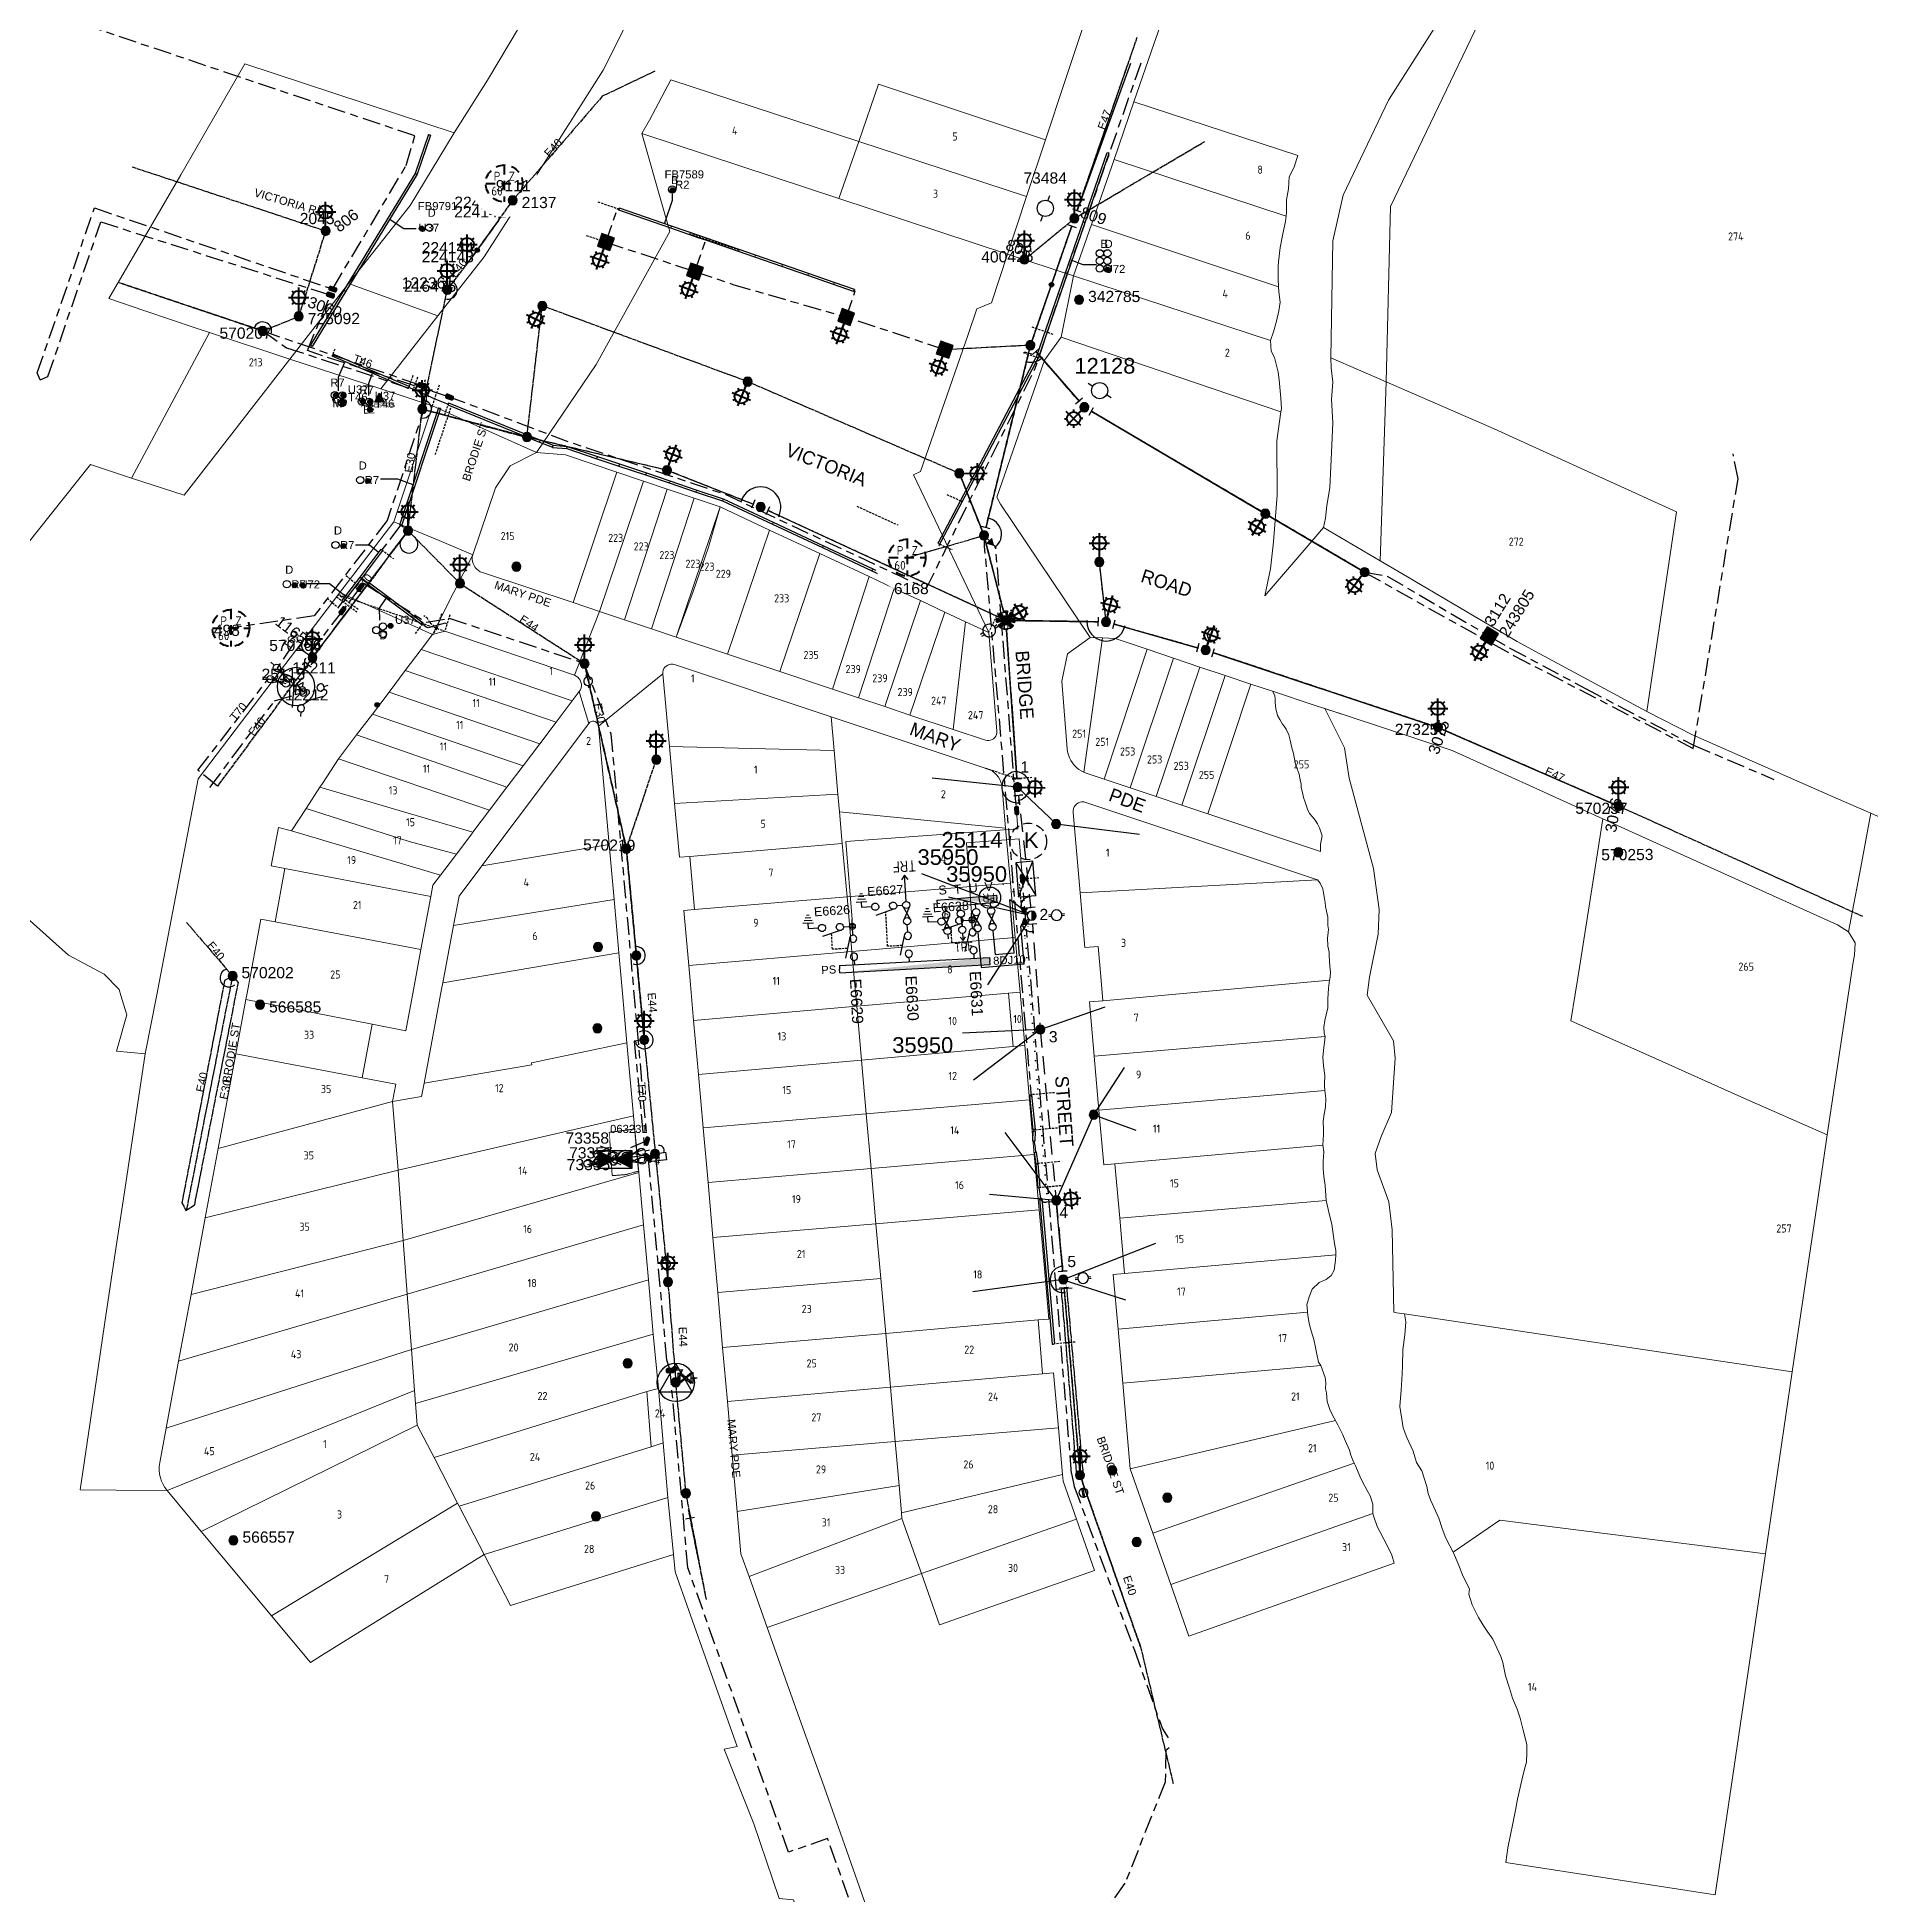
# Model space of a CAD drawing. Header units: metres. Extents: x 317295 to 318227, y 6256675 to 6257944.
# Drawn here: x 317545 to 317954, y 6256860.9 to 6257275.3 of the extents above; entities that cross this region are included whole.
import ezdxf
from ezdxf.enums import TextEntityAlignment as Align

# ---------------------------------------------------------------- set-up
doc = ezdxf.new("R2010")
doc.units = ezdxf.units.M
for name, pattern in [('A', [0]), ('Cable Exist OH', [1, 1, 0]), ('Cable Exist UG', [8.2, 4, -1.2, 1.8, -1.2]), ('Cable New OH', [6, 4, -2]), ('Cable Remove', [2, 0, -2]), ('CENTERX2', [4, 2.5, -0.5, 0.5, -0.5]), ('Dash', [5, 3, -2]), ('DASHED', [0.75, 0.5, -0.25]), ('HIDDEN', [0.375, 0.25, -0.125]), ('HIDDEN2', [0.1875, 0.125, -0.0625]), ('IECLAUG', [3, 2, -1])]:
    doc.linetypes.add(name, pattern=pattern)
doc.layers.get('0').update_dxf_attribs({"color": 6})
for name, color, linetype in [('_User_HV_Exist', 7, 'Continuous'), ('_User_LV_Exist', 7, 'Continuous'), ('Duct_SP_EXT', 7, 'Continuous'), ('Equip_HV_EXT', 7, 'Continuous'), ('Equip_HV_NEW', 2, 'Continuous'), ('Equip_LV_EXT', 7, 'Continuous'), ('Equip_LV_NEW', 2, 'Continuous'), ('Equip_SL_EXT', 7, 'Continuous'), ('Equip_SP_HV_EXT', 7, 'Continuous'), ('Equip_SP_LV_EXT', 7, 'Continuous'), ('Equip_SP_SL_EXT', 7, 'Continuous'), ('Mains_HV_EXT', 7, 'Continuous'), ('Mains_HV_NEW', 2, 'Continuous'), ('Mains_HV_NEW_Hardwired', 2, 'Continuous'), ('Mains_HV_NEW_U72', 2, 'Continuous'), ('Mains_LV_EXT', 7, 'Continuous'), ('Mains_LV_NEW', 2, 'Continuous'), ('Mains_LV_NEW_E56', 2, 'Continuous'), ('Mains_LV_NEW_Hardwired', 2, 'Continuous'), ('Mains_LV_NEW_T84', 2, 'Continuous'), ('Mains_SL_EXT', 7, 'Continuous'), ('Mains_SL_NEW', 2, 'Continuous'), ('Mains_SL_NEW_C57', 2, 'Continuous'), ('Mains_SL_NEW_Hardwired', 2, 'Continuous'), ('Notes', 7, 'Continuous'), ('Notes_HV_MISC', 7, 'Continuous'), ('Notes_LV_MISC', 7, 'Continuous'), ('Notes_SP_MISC', 7, 'Continuous'), ('OH_Details_SP_MISC', 7, 'Continuous'), ('Sub_LV_EXT', 7, 'Continuous'), ('Sub_LV_NEW', 2, 'Continuous'), ('Sub_SP_EXT', 7, 'Continuous'), ('Sub_SP_NEW', 2, 'Continuous'), ('Sub_SP_TR_HV_LV_EXT', 7, 'Continuous'), ('SupportsOH_SP_TR_HV_LV_SL_EXT', 7, 'Continuous'), ('SupportsOH_SP_TR_HV_LV_SL_NEW', 2, 'Continuous'), ('SupportsUG_SP_LV_SL_EXT', 7, 'Continuous'), ('Trench_SP_EXT', 7, 'Continuous'), ('UG_Details_SP_MISC', 7, 'Continuous')]:
    doc.layers.add(name, color=color, linetype=linetype)
for name, color, linetype, lineweight in [('Cadastre Buildings_SP_EXT', 9, 'Continuous', 5), ('Cadastre Land Parcels_SP_EXT', 9, 'Continuous', 5), ('Cadastre Other Property_SP_EXT', 9, 'HIDDEN', 5), ('Cadastre Roads_SP_EXT', 9, 'Continuous', 5)]:
    doc.layers.add(name, color=color, linetype=linetype, lineweight=lineweight)
doc.layers.add('UNKNOWN_FEATURES', color=1, linetype='DASHED', plot=False)
doc.styles.add('ARIAL', font='arial.ttf', dxfattribs={"height": 2})
doc.styles.add('COLUMN_LABEL', font='arial.ttf')
doc.styles.add('iecARIAL', font='arial.ttf', dxfattribs={"height": 2})
doc.styles.add('iecISOCP', font='isocp.shx')
doc.styles.add('iecNAME', font='times.ttf')
doc.styles.add('IESYMBOL1', font='isocp.shx')
doc.styles.add('ITALICT', font='ITALICT')
doc.styles.add('POLE_LABEL', font='arial.ttf')
doc.styles.add('SLCP_LABEL', font='arial.ttf', dxfattribs={"height": 3.5})
doc.styles.get("Standard").update_dxf_attribs({"font": 'arial.ttf'})
doc.styles.add('SWG_LABEL', font='arial.ttf')
doc.styles.add('SWITCH_LABEL', font='arial.ttf', dxfattribs={"height": 2.5})
doc.linetypes.add('Cable New UG', pattern='A,7,-0.25,["x",Standard,S=2,R=0,X=0.2,Y=-0.8],-2.1', length=9.35)

msp = doc.modelspace()

# ---------------------------------------------------------------- texts
at = {"layer": 'Cadastre Land Parcels_SP_EXT', "style": 'iecISOCP'}
for s, p in [('4', (317699.95, 6257253.54)), ('5', (317749.12, 6257252.25)), ('8', (317817.17, 6257244.86)), ('3', (317744.78, 6257239.49)), ('6', (317814.47, 6257230.13)), ('274', (317922.17, 6257229.96)), ('4', (317809.36, 6257217.18)), ('2', (317809.9, 6257204.02)), ('213', (317592.18, 6257201.88)), ('215', (317648.35, 6257163.12)), ('223', (317672.34, 6257162.72)), ('272', (317873.23, 6257161.87)), ('223', (317678.03, 6257160.82)), ('223', (317683.75, 6257158.9)), ('223', (317689.58, 6257156.95)), ('223', (317692.7, 6257156.31)), ('229', (317696.34, 6257154.71)), ('233', (317709.36, 6257149.24)), ('235', (317715.89, 6257136.61)), ('1', (317659.25, 6257133.03)), ('239', (317725.29, 6257133.46)), ('11', (317645.67, 6257130.63)), ('1', (317690.81, 6257131.38)), ('239', (317731.26, 6257131.41)), ('239', (317736.89, 6257128.32)), ('11', (317642.08, 6257125.87)), ('247', (317744.36, 6257126.38)), ('11', (317638.41, 6257121)), ('247', (317752.59, 6257123.18)), ('11', (317634.77, 6257116.18)), ('2', (317667.41, 6257117.45)), ('251', (317775.84, 6257119.04)), ('251', (317781, 6257117.23)), ('253', (317786.51, 6257115.07)), ('253', (317792.53, 6257113.29)), ('253', (317798.46, 6257111.87)), ('255', (317825.28, 6257112.19)), ('11', (317631.01, 6257111.22)), ('1', (317704.86, 6257111.01)), ('255', (317804.1, 6257109.85)), ('13', (317623.38, 6257106.41)), ('2', (317746.56, 6257105.55)), ('15', (317627.25, 6257099.3)), ('17', (317624.35, 6257095.24)), ('5', (317706.33, 6257098.95)), ('19', (317614.12, 6257090.84)), ('4', (317746.49, 6257091.24)), ('1', (317783.38, 6257092.5)), ('7', (317708.08, 6257088.07)), ('4', (317653.46, 6257085.9)), ('21', (317615.4, 6257080.81)), ('6', (317747.2, 6257078.78)), ('9', (317704.7, 6257076.87)), ('6', (317655.43, 6257073.9)), ('3', (317786.73, 6257072.38)), ('8', (317747.96, 6257066.47)), ('265', (317924.48, 6257067.08)), ('25', (317610.33, 6257065.33)), ('11', (317709.03, 6257063.9)), ('10', (317748.23, 6257054.98)), ('10', (317762.7, 6257055.4)), ('7', (317789.55, 6257055.71)), ('33', (317604.48, 6257051.88)), ('13', (317710.13, 6257051.54)), ('12', (317748.25, 6257042.69)), ('9', (317790.08, 6257043.01)), ('35', (317608.25, 6257039.78)), ('12', (317647.09, 6257039.98)), ('15', (317711.19, 6257039.54)), ('14', (317748.65, 6257030.6)), ('11', (317793.87, 6257030.94)), ('35', (317604.39, 6257024.97)), ('17', (317712.26, 6257027.47)), ('14', (317652.31, 6257021.56)), ('16', (317749.73, 6257018.34)), ('15', (317797.67, 6257018.76)), ('19', (317713.34, 6257015.23)), ('35', (317603.46, 6257009.07)), ('16', (317653.37, 6257008.59)), ('257', (317932.92, 6257008.68)), ('15', (317798.81, 6257006.33)), ('21', (317714.43, 6257002.97)), ('18', (317654.36, 6256996.51)), ('18', (317753.78, 6256998.43)), ('41', (317602.48, 6256994.17)), ('17', (317799.25, 6256994.61)), ('23', (317715.51, 6256990.73)), ('17', (317821.84, 6256984.23)), ('43', (317601.55, 6256980.63)), ('20', (317650.12, 6256982.14)), ('22', (317751.77, 6256981.66)), ('25', (317716.59, 6256978.58)), ('22', (317656.58, 6256971.32)), ('24', (317757.08, 6256971.16)), ('21', (317824.67, 6256971.2)), ('27', (317717.65, 6256966.54)), ('45', (317582.16, 6256959)), ('1', (317608.74, 6256960.58)), ('21', (317828.46, 6256959.68)), ('24', (317654.86, 6256957.7)), ('29', (317718.68, 6256954.94)), ('26', (317751.57, 6256956.05)), ('10', (317868.1, 6256955.77)), ('26', (317667.18, 6256951.34)), ('28', (317757.03, 6256946.06)), ('25', (317832.99, 6256948.62)), ('3', (317611.84, 6256944.88)), ('31', (317719.95, 6256943.13)), ('31', (317836.05, 6256937.6)), ('28', (317666.94, 6256937.2)), ('7', (317622.34, 6256930.5)), ('33', (317722.93, 6256932.5)), ('30', (317761.52, 6256932.97)), ('14', (317877.52, 6256906.42))]:
    msp.add_text(s, height=1.8, dxfattribs=at).set_placement(p)
at = {"layer": 'Cadastre Other Property_SP_EXT'}
msp.add_text('063231', height=1.8, dxfattribs=at).set_placement((317672.76, 6257030.89))
at = {"layer": 'Cadastre Roads_SP_EXT'}
for s, rotation, p in [('VICTORIA RD', 343.4541, (317593.2, 6257239.86)), ('BRODIE ST', 71.7319, (317641.43, 6257176.11)), ('MARY PDE', 341.3369, (317646.78, 6257152.37)), ('BRODIE ST', 80.4833, (317588.01, 6257041.91)), ('MARY PDE', 275.1529, (317698.88, 6256966.96)), ('BRIDGE ST', 289.4238, (317781.29, 6256962.78))]:
    msp.add_text(s, height=1.8, rotation=rotation, dxfattribs=at).set_placement(p)
at = {"layer": 'Duct_SP_EXT'}
for s, p in [('FB7589', (317684.91, 6257243.8)), ('B', (317686.37, 6257242.52)), ('R2', (317687.26, 6257241.5)), ('FB9791', (317629.87, 6257236.73)), ('U37', (317630.02, 6257231.9)), ('D', (317632.05, 6257235.23)), ('B', (317782.16, 6257228.3)), ('D', (317783.06, 6257228.3)), ('U72', (317783.1, 6257222.71)), ('R7', (317610.34, 6257197.35)), ('U37', (317614.27, 6257195.84)), ('R7', (317616.86, 6257195.73)), ('U37', (317620.24, 6257194.4)), ('M', (317610.84, 6257192.77)), ('N', (317611.71, 6257192.79)), ('P', (317612.54, 6257192.75)), ('T46', (317614.33, 6257194.11)), ('B', (317617.68, 6257191.35)), ('E', (317618.67, 6257191.38)), ('T46', (317620.3, 6257192.68)), ('D', (317616.67, 6257178.86)), ('R7', (317618.02, 6257175.6)), ('D', (317611.15, 6257164.37)), ('R7', (317612.51, 6257161.11)), ('D', (317600.29, 6257155.62)), ('R7', (317601.65, 6257152.36)), ('U72', (317603.45, 6257152.34)), ('D', (317621.27, 6257140.98)), ('U37', (317624.77, 6257144.44))]:
    msp.add_text(s, height=1.8, dxfattribs=at).set_placement(p)
at = {"layer": 'Equip_LV_NEW', "char_height": 2, "width": 1.1319, "attachment_point": 1, "style": 'iecARIAL'}
for s, insert, rotation in [('S', (317745.92, 6257085.99), 4.9854), ('T', (317749.35, 6257086.2), 4.9854), ('U', (317752.68, 6257086.46), 4.9854), ('V', (317756.22, 6257086.77), 3.6317)]:
    msp.add_mtext(s, dxfattribs=dict(at, insert=insert, rotation=rotation))
at = {"layer": 'Mains_LV_EXT'}
for s, rotation, p in [('E47', 69.7933, (317783.15, 6257254.49)), ('E40', 52.7981, (317638.3, 6257221.46)), ('T46', 339.9037, (317615.27, 6257202.91)), ('T46', 339.9037, (317615.27, 6257202.91)), ('E30', 81.6664, (317628.68, 6257178.05)), ('E40', 51.9285, (317617.14, 6257151.2)), ('E44', 326.0645, (317652.34, 6257145.05)), ('T70', 51.2669, (317589.17, 6257122.61)), ('E30', 281.6038, (317669.09, 6257126.57)), ('E40', 52.4285, (317593.31, 6257119.24)), ('E47', 335.2029, (317881.11, 6257110.97)), ('E47', 335.2029, (317881.11, 6257110.97)), ('E40', 309.525, (317582.73, 6257072.66)), ('E44', 274.1304, (317681.12, 6257062.13)), ('E40', 78.2197, (317582.12, 6257039.84)), ('E30', 78.1013, (317587.36, 6257038.22)), ('T70', 273.3233, (317678.82, 6257042.14)), ('T74', 348.7758, (317679.6, 6257024.57)), ('E44', 272.7477, (317688.03, 6256987.61)), ('E40', 288.2774, (317787.16, 6256931.8))]:
    msp.add_text(s, height=1.8, rotation=rotation, dxfattribs=at).set_placement(p)
at = {"layer": 'Notes', "char_height": 3, "attachment_point": 5, "style": 'ITALICT'}
for s, insert, rotation in [('{\\fStylus BT|b0|i0|c0|p34;VICTORIA}', (317720.99, 6257179.9), 338.1887), ('{\\fStylus BT|b0|i0|c0|p34;ROAD}', (317796.89, 6257153.5), 342.0916), ('{\\fStylus BT|b0|i0|c0|p34;BRIDGE }', (317765.23, 6257130.82), 274.2096), ('{\\fStylus BT|b0|i0|c0|p34;MARY}', (317745.29, 6257119.19), 339.8192), ('{\\fStylus BT|b0|i0|c0|p34;PDE}', (317788.16, 6257105.07), 339.8192), ('{\\fStylus BT|b0|i0|c0|p34;STREET }', (317774.07, 6257035.76), 274.2096)]:
    msp.add_mtext(s, dxfattribs=dict(at, insert=insert, rotation=rotation))
at = {"layer": 'Notes_HV_MISC', "color": 2, "linetype": 'Cable New UG', "lineweight": 0, "insert": (317735.71, 6257052.25), "char_height": 3.5, "attachment_point": 1, "style": 'iecARIAL'}
msp.add_mtext_dynamic_manual_height_columns('35950', width=29.0459, gutter_width=10, heights=[0], dxfattribs=at)
at = {"layer": 'Notes_LV_MISC', "color": 2, "linetype": 'Cable New UG', "insert": (317741.35, 6257094.17), "char_height": 3.5, "attachment_point": 1, "style": 'iecARIAL'}
msp.add_mtext_dynamic_manual_height_columns('35950', width=19.0405, gutter_width=10, heights=[0], dxfattribs=at)
at = {"layer": 'Notes_SP_MISC', "color": 2, "linetype": 'Cable New UG', "char_height": 3.5, "attachment_point": 1, "style": 'iecARIAL'}
for s, heights, insert in [('25114', [0], (317746.71, 6257098.02)), ('K', [2.78], (317765.09, 6257097.95))]:
    msp.add_mtext_dynamic_manual_height_columns(s, width=19.0405, gutter_width=10, heights=heights, dxfattribs=dict(at, insert=insert))

# ---------------------------------------------------------------- blocks, each defined once
blk = doc.blocks.new('SUB_KIOSK_EXT')
blk.add_lwpolyline([(-4.22, 0, 1), (4.22, 0, 1)], format="xyb", close=True)
blk.add_text('K', height=3.32).set_placement((-1.1, -1.3))
for tag, height, flags, p in [('STREET_CODE', 0.2, 9, (1.5, 0)), ('ASSET_NUM', 2.5, 8, (2, 2)), ('CONSTRUCTED_VOLTAGE', 0.2, 9, (1.5, -0.2)), ('OPERATING_VOLTAGE', 0.2, 9, (1.5, -0.6)), ('ORIENTATION', 0.2, 9, (1.5, -0.8)), ('OWNED_BY', 0.2, 9, (1.5, -1)), ('OPERATED_BY', 0.2, 9, (1.5, -1.2)), ('SECONDARY_VOLTAGE', 0.2, 9, (1.5, -1.6)), ('STATE', 0.2, 9, (1.5, -1.8)), ('SUBSTATION_TYPE', 0.2, 9, (1.5, -2.2)), ('STREETNAME', 0.2, 9, (1.5, -3)), ('SUBURB', 0.2, 9, (1.5, -3.2)), ('Z', 0.2, 1, (1.5, -3.6)), ('NO_PHASES', 0.2, 9, (1.5, -0.4)), ('MAINTAINED_BY', 0.2, 9, (1.5, -1.4)), ('PARENT', 0.2, 9, (1.5, -2)), ('USAGE', 0.2, 9, (1.5, -2.4)), ('LEGEND', 0.2, 9, (1.5, -2.6)), ('LOCATION', 0.2, 9, (1.5, -2.8)), ('NOTES', 0.2, 9, (1.5, -3.4))]:
    blk.add_attdef(tag, text='', height=height, dxfattribs=dict(flags=flags)).set_placement(p, align=Align.MIDDLE_LEFT)
blk = doc.blocks.new('SUB_POLE_EXT')
blk.add_wipeout([(0, 4.22), (0.42, 4.2), (0.83, 4.14), (1.21, 4.05), (1.62, 3.9), (1.99, 3.72), (2.35, 3.51), (2.68, 3.26), (2.99, 2.99), (3.28, 2.66), (3.52, 2.34), (3.76, 1.92), (3.9, 1.62), (4.04, 1.23), (4.18, 0.63), (4.22, 0), (4.18, -0.61), (4.06, -1.15), (3.9, -1.62), (3.58, -2.24), (3.22, -2.73), (2.97, -3.01), (2.68, -3.26), (2.36, -3.5), (2, -3.72), (1.64, -3.89), (1.25, -4.03), (0.82, -4.14), (0.42, -4.2), (0, -4.22), (-0.41, -4.2), (-0.8, -4.15), (-1.21, -4.05), (-1.62, -3.9), (-1.99, -3.73), (-2.35, -3.51), (-2.68, -3.26), (-2.96, -3.02), (-3.23, -2.72), (-3.51, -2.35), (-3.71, -2.01), (-3.91, -1.6), (-4.05, -1.21), (-4.16, -0.76), (-4.22, -0.14), (-4.21, 0.39), (-4.14, 0.83), (-4.03, 1.27), (-3.9, 1.63), (-3.71, 2.02), (-3.5, 2.37), (-3.28, 2.67), (-2.99, 2.99), (-2.68, 3.27), (-2.33, 3.52), (-1.98, 3.73), (-1.63, 3.9), (-1.2, 4.05), (-0.78, 4.15), (-0.4, 4.21)])
blk.add_line((2.16, 0.48), (2.16, 0.48, 0))
blk.add_lwpolyline([(-4.22, 0, 1), (4.22, 0, 1)], format="xyb", close=True)
blk.add_lwpolyline([(2.14, 0.52), (0, 4.22), (-3.66, -2.11), (3.66, -2.11)], close=True)
for tag, height, flags, p in [('STREET_CODE', 0.2, 9, (1.5, 0)), ('ASSET_NUM', 2.5, 8, (2, 2)), ('CONSTRUCTED_VOLTAGE', 0.2, 9, (1.5, -0.2)), ('OPERATING_VOLTAGE', 0.2, 9, (1.5, -0.6)), ('OPERATED_BY', 0.2, 9, (1.5, -0.8)), ('ORIENTATION', 0.2, 9, (1.5, -1.2)), ('OWNED_BY', 0.2, 9, (1.5, -1.4)), ('SECONDARY_VOLTAGE', 0.2, 9, (1.5, -1.6)), ('STATE', 0.2, 9, (1.5, -1.8)), ('SUBSTATION_TYPE', 0.2, 9, (1.5, -2)), ('STREETNAME', 0.2, 9, (1.5, -2.8)), ('SUBURB', 0.2, 9, (1.5, -3)), ('Z', 0.2, 1, (1.5, -3.4)), ('NO_PHASES', 0.2, 9, (1.5, -0.4)), ('MAINTAINED_BY', 0.2, 9, (1.5, -1)), ('USAGE', 0.2, 9, (1.5, -2.2)), ('LEGEND', 0.2, 9, (1.5, -2.4)), ('LOCATION', 0.2, 9, (1.5, -2.6)), ('NOTES', 0.2, 9, (1.5, -3.2))]:
    blk.add_attdef(tag, text='', height=height, dxfattribs=dict(flags=flags)).set_placement(p, align=Align.MIDDLE_LEFT)
blk = doc.blocks.new('SUB_PADMOUNT_EXT')
for points in [[(0, 0), (-3.84, 1.92), (-3.84, -1.92)], [(0, 0), (3.84, 1.92), (3.84, -1.92)]]:
    blk.add_hatch(color=256).paths.add_polyline_path(points)
for p, q in [((3.84, 1.92), (-3.84, -1.92)), ((-3.84, 1.92), (3.84, -1.92))]:
    blk.add_line(p, q)
blk.add_lwpolyline([(-3.84, -1.92), (3.84, -1.92), (3.84, 1.92), (-3.84, 1.92)], close=True)
for tag, height, flags, p in [('STREET_CODE', 0.2, 9, (1.5, 0)), ('ASSET_NUM', 2.5, 8, (2, 2)), ('CONSTRUCTED_VOLTAGE', 0.2, 9, (1.5, -0.2)), ('OPERATING_VOLTAGE', 0.2, 9, (1.5, -0.6)), ('ORIENTATION', 0.2, 9, (1.5, -0.8)), ('OWNED_BY', 0.2, 9, (1.5, -1)), ('OPERATED_BY', 0.2, 9, (1.5, -1.2)), ('SECONDARY_VOLTAGE', 0.2, 9, (1.5, -1.6)), ('STATE', 0.2, 9, (1.5, -1.8)), ('SUBSTATION_TYPE', 0.2, 9, (1.5, -2.2)), ('STREETNAME', 0.2, 9, (1.5, -3)), ('SUBURB', 0.2, 9, (1.5, -3.2)), ('Z', 0.2, 1, (1.5, -3.6)), ('NO_PHASES', 0.2, 9, (1.5, -0.4)), ('MAINTAINED_BY', 0.2, 9, (1.5, -1.4)), ('PARENT', 0.2, 9, (1.5, -2)), ('USAGE', 0.2, 9, (1.5, -2.4)), ('LEGEND', 0.2, 9, (1.5, -2.6)), ('LOCATION', 0.2, 9, (1.5, -2.8)), ('NOTES', 0.2, 9, (1.5, -3.4))]:
    blk.add_attdef(tag, text='', height=height, dxfattribs=dict(flags=flags)).set_placement(p, align=Align.MIDDLE_LEFT)
blk = doc.blocks.new('COLUMN_EXT')
blk.add_hatch(color=256).paths.add_polyline_path([(-1.49, 1.48), (-1.49, -1.49), (1.48, -1.49), (1.48, 1.48)])
blk.add_lwpolyline([(-1.49, -1.49), (1.48, -1.49), (1.48, 1.48), (-1.49, 1.48)], close=True)
for tag, height, style, flags, p in [('STRUCTURE_PLANT_NUMBER', 0.2, 'POLE_LABEL', 9, (1.81, 0.03)), ('ASSET_NUM', 2.5, 'COLUMN_LABEL', 8, (2, 2)), ('STREET_CODE', 0.2, 'COLUMN_LABEL', 9, (1.81, -0.2))]:
    blk.add_attdef(tag, text='', height=height, dxfattribs=dict(style=style, flags=flags)).set_placement(p, align=Align.MIDDLE_LEFT)
at = {"flags": 1}
blk.add_attdef('Z', (1.81, -2.35), '', height=0.2, dxfattribs=at)
at = {"flags": 9}
for tag, p in [('COLUMN_TYPE', (1.81, -0.4)), ('OWNED_BY', (1.81, -0.6)), ('STATE', (1.81, -0.8)), ('USAGE', (1.81, -1)), ('STREETNAME', (1.81, -1.6)), ('SUBURB', (1.81, -1.8)), ('LEGEND', (1.81, -1.2)), ('LOCATION', (1.81, -1.4)), ('NOTES', (1.81, -2))]:
    blk.add_attdef(tag, text='', height=0.2, dxfattribs=at).set_placement(p, align=Align.MIDDLE_LEFT)
blk = doc.blocks.new('DUCT_EXT')
blk.add_circle((0, 0.8), 0.8)
at = {"flags": 1}
blk.add_attdef('Z', (0, 0), '', height=0.2, dxfattribs=at)
at = {"flags": 9}
for tag, p in [('DUCT_CODE', (0, 0)), ('XSECT_TYPE', (0, -0.2)), ('STATE', (0, -0.6)), ('FB_REFERENCE', (0, -0.4)), ('NOTES', (0, -0.8))]:
    blk.add_attdef(tag, text='', height=0.2, dxfattribs=at).set_placement(p, align=Align.MIDDLE_LEFT)
blk = doc.blocks.new('LV_OH_LINKS_OPEN_EXT')
for p, q in [((-0.17, 4.97), (-0.17, 5.46)), ((0.17, 4.97), (0.17, 5.46)), ((-0.17, 3), (-0.17, 2.5)), ((0.17, 3), (0.17, 2.5))]:
    blk.add_line(p, q)
blk.add_lwpolyline([(0, 2.99, 1), (0, 4.98, 1)], format="xyb", close=True)
at = {"flags": 9}
for tag, p in [('ACTUAL_STATUS', (0, 0)), ('CONSTRUCTED_VOLTAGE', (0, -0.2)), ('OPERATING_VOLTAGE', (0, -0.6)), ('ORIENTATION', (0, -0.8)), ('OWNED_BY', (0, -1)), ('STATE', (0, -1.2)), ('SWITCH_TYPE', (0, -1.4)), ('NO_PHASES', (0, -0.4)), ('USAGE', (0, -1.6)), ('LEGEND', (0, -1.8)), ('NOTES', (0, -2))]:
    blk.add_attdef(tag, text='', height=0.2, dxfattribs=at).set_placement(p, align=Align.MIDDLE_LEFT)
at = {"flags": 1}
blk.add_attdef('Z', (0, 0), '', height=0.2, dxfattribs=at)
blk = doc.blocks.new('LV_OH_LINKS_CLOSED_EXT')
for p, q in [((-0.17, 4.97), (-0.17, 3)), ((0.17, 4.97), (0.17, 3))]:
    blk.add_line(p, q)
blk.add_lwpolyline([(0, 2.99, 1), (0, 4.98, 1)], format="xyb", close=True)
at = {"flags": 9}
for tag, p in [('ACTUAL_STATUS', (0, 0)), ('CONSTRUCTED_VOLTAGE', (0, -0.2)), ('OPERATING_VOLTAGE', (0, -0.6)), ('ORIENTATION', (0, -0.8)), ('OWNED_BY', (0, -1)), ('STATE', (0, -1.2)), ('SWITCH_TYPE', (0, -1.4)), ('NO_PHASES', (0, -0.4)), ('USAGE', (0, -1.6)), ('NOTES', (0, -1.8))]:
    blk.add_attdef(tag, text='', height=0.2, dxfattribs=at).set_placement(p, align=Align.MIDDLE_LEFT)
at = {"flags": 1}
blk.add_attdef('Z', (0, 0), '', height=0.2, dxfattribs=at)
blk = doc.blocks.new('*U184')
for p, q in [((-3.96, 0.51), (-4.45, 0.59)), ((-3.9, 0.83), (-4.39, 0.92)), ((-2.02, 0.18), (-1.53, 0.09)), ((-1.97, 0.5), (-1.47, 0.42))]:
    blk.add_line(p, q)
blk.add_lwpolyline([(-1.98, 0.34, 1), (-3.94, 0.67, 1)], format="xyb", close=True)
at = {"flags": 9}
for tag, p in [('ACTUAL_STATUS', (0, 0)), ('CONSTRUCTED_VOLTAGE', (0, -0.2)), ('OPERATING_VOLTAGE', (0, -0.6)), ('ORIENTATION', (0, -0.8)), ('OWNED_BY', (0, -1)), ('STATE', (0, -1.2)), ('SWITCH_TYPE', (0, -1.4)), ('NO_PHASES', (0, -0.4)), ('USAGE', (0, -1.6)), ('LEGEND', (0, -1.8)), ('NOTES', (0, -2))]:
    blk.add_attdef(tag, text='', height=0.2, dxfattribs=at).set_placement(p, align=Align.MIDDLE_LEFT)
at = {"flags": 1}
blk.add_attdef('Z', (0, 0), '', height=0.2, dxfattribs=at)
blk = doc.blocks.new('*U190')
for p, q in [((-4.72, 0.11), (-5.21, 0.1)), ((-2.75, 0.13), (-2.25, 0.14)), ((-4.71, -0.22), (-5.21, -0.23)), ((-2.75, -0.2), (-2.25, -0.19))]:
    blk.add_line(p, q)
blk.add_lwpolyline([(-2.74, -0.03, 1), (-4.73, -0.06, 1)], format="xyb", close=True)
at = {"flags": 9}
for tag, p in [('ACTUAL_STATUS', (0, 0)), ('CONSTRUCTED_VOLTAGE', (0, -0.2)), ('OPERATING_VOLTAGE', (0, -0.6)), ('ORIENTATION', (0, -0.8)), ('OWNED_BY', (0, -1)), ('STATE', (0, -1.2)), ('SWITCH_TYPE', (0, -1.4)), ('NO_PHASES', (0, -0.4)), ('USAGE', (0, -1.6)), ('LEGEND', (0, -1.8)), ('NOTES', (0, -2))]:
    blk.add_attdef(tag, text='', height=0.2, dxfattribs=at).set_placement(p, align=Align.MIDDLE_LEFT)
at = {"flags": 1}
blk.add_attdef('Z', (0, 0), '', height=0.2, dxfattribs=at)
blk = doc.blocks.new('LV_OH_LINKS_DISTFUSE_EXT')
for p, q in [((0, 0), (0.96, 0)), ((3.84, 0), (4.8, 0))]:
    blk.add_line(p, q)
blk.add_lwpolyline([(3.84, -1.2), (3.84, 1.2), (0.96, -1.2), (0.96, 1.2)], close=True)
at = {"flags": 9}
for tag, p in [('ACTUAL_STATUS', (0, 0)), ('CONSTRUCTED_VOLTAGE', (0, -0.2)), ('OPERATING_VOLTAGE', (0, -0.6)), ('ORIENTATION', (0, -0.8)), ('OWNED_BY', (0, -1)), ('STATE', (0, -1.2)), ('SWITCH_TYPE', (0, -1.4)), ('NO_PHASES', (0, -0.4)), ('USAGE', (0, -1.6)), ('NOTES', (0, -1.8))]:
    blk.add_attdef(tag, text='', height=0.2, dxfattribs=at).set_placement(p, align=Align.MIDDLE_LEFT)
at = {"flags": 1}
blk.add_attdef('Z', (0, 0), '', height=0.2, dxfattribs=at)
blk = doc.blocks.new('*U183')
for p, q in [((-4.14, 0.21), (-4.64, 0.26)), ((-4.11, 0.55), (-4.61, 0.59)), ((-2.18, 0.03), (-1.69, -0.01)), ((-2.15, 0.37), (-1.66, 0.32))]:
    blk.add_line(p, q)
blk.add_lwpolyline([(-2.16, 0.2, 1), (-4.14, 0.38, 1)], format="xyb", close=True)
at = {"flags": 9}
for tag, p in [('ACTUAL_STATUS', (0, 0)), ('CONSTRUCTED_VOLTAGE', (0, -0.2)), ('OPERATING_VOLTAGE', (0, -0.6)), ('ORIENTATION', (0, -0.8)), ('OWNED_BY', (0, -1)), ('STATE', (0, -1.2)), ('SWITCH_TYPE', (0, -1.4)), ('NO_PHASES', (0, -0.4)), ('USAGE', (0, -1.6)), ('LEGEND', (0, -1.8)), ('NOTES', (0, -2))]:
    blk.add_attdef(tag, text='', height=0.2, dxfattribs=at).set_placement(p, align=Align.MIDDLE_LEFT)
at = {"flags": 1}
blk.add_attdef('Z', (0, 0), '', height=0.2, dxfattribs=at)
blk = doc.blocks.new('SL_LANTERN_EXT')
at = {"lineweight": 40}
for p, q in [((-2.25, 4.22), (2.25, 4.22)), ((-1.46, 5.68), (-1.06, 5.28)), ((0, 1.97), (0, 6.47)), ((1.46, 5.68), (1.06, 5.28)), ((-1.46, 2.76), (-1.06, 3.16)), ((0, 0), (0, 2.72)), ((1.46, 2.76), (1.06, 3.16))]:
    blk.add_line(p, q, dxfattribs=at)
blk.add_circle((0, 4.22), 1.5, dxfattribs=at)
at = {"style": 'iecARIAL', "flags": 8}
blk.add_attdef('ASSET_NUM', (1.5, 1.5), '', height=2.5, dxfattribs=at)
for tag, p, height, flags in [('OPERATING_VOLTAGE', (0.98, -1.65), 0.2, 9), ('ORIENTATION', (0.98, -1.85), 0.2, 9), ('OWNED_BY', (0.98, -2.05), 0.2, 9), ('STATE', (0.98, -2.25), 0.2, 9), ('CONSTRUCTED_VOLTAGE', (0.98, -0.65), 0.2, 9), ('CONTROL_TYPE', (0.98, -0.85), 0.2, 9), ('LANTERN_PURPOSE', (0.98, -1.05), 0.2, 9), ('LANTERN_TYPE', (0.98, -1.25), 0.2, 9), ('NO_PHASES', (0.98, -1.45), 0.2, 9), ('USAGE', (0.98, -2.45), 0.2, 9), ('CEXIST', (0.98, -2.65), 0.2, 9), ('CNEW', (0.98, -2.85), 0.2, 9), ('CNUMBER', (0.98, -3.05), 0.2, 9), ('CREMOVE', (0.98, -3.25), 0.2, 9), ('CREPLACE', (0.98, -3.45), 0.2, 9), ('LKINGHEIGHT', (0.98, -3.65), 0.2, 9), ('LBRACKET', (0.98, -3.85), 0.2, 9), ('LBRACKETVOCAB', (0.98, -4.05), 0.2, 9), ('LCATEGORY', (0.98, -4.25), 0.2, 9), ('LNUMBER', (2.18, -3.25), 2.5, 8), ('LCHARGE1', (0.98, -4.45), 0.2, 9), ('LCHARGE1PERCENT', (0.98, -4.65), 0.2, 9), ('LCHARGE2', (0.98, -4.85), 0.2, 9), ('LCHARGE2PERCENT', (0.98, -5.05), 0.2, 9), ('LCHARGE3', (0.98, -5.25), 0.2, 9), ('LCHARGE3PERCENT', (0.98, -5.45), 0.2, 9), ('LEXIST', (0.98, -5.65), 0.2, 9), ('LLAMP', (0.98, -5.85), 0.2, 9), ('LLAMPVOCAB', (0.98, -6.05), 0.2, 9), ('LMAST', (0.98, -6.25), 0.2, 9), ('LMASTVOCAB', (0.98, -6.45), 0.2, 9), ('LNEW', (0.98, -6.65), 0.2, 9), ('LANTNUMBER', (0.98, -6.85), 0.2, 9), ('LOUTREACH', (0.98, -7.25), 0.2, 9), ('LOUTREACHVOCAB', (0.98, -7.45), 0.2, 9), ('LRATECODE', (0.98, -7.65), 0.2, 9), ('LREMOVE', (0.98, -7.85), 0.2, 9), ('LREPLACE', (0.98, -8.05), 0.2, 9), ('LTYPE', (0.98, -8.25), 0.2, 9), ('LTYPEVOCAB', (0.98, -8.45), 0.2, 9), ('STREETNAME', (0.98, -9.25), 0.2, 9), ('SUBURB', (0.98, -9.45), 0.2, 1), ('LEGEND', (0.98, -8.65), 0.2, 9), ('LOCATION', (0.98, -8.85), 0.2, 9), ('NOTES', (0.98, -9.05), 0.2, 9)]:
    blk.add_attdef(tag, p, '', height=height, dxfattribs=dict(flags=flags))
blk = doc.blocks.new('*U139')
at = {"lineweight": 40}
for p, q in [((0.32, 5.22), (0.56, 4.71)), ((0.44, 1.24), (1.96, 5.47)), ((3.06, 4.24), (2.55, 4)), ((-0.92, 4.11), (3.32, 2.6)), ((-0.67, 2.47), (-0.16, 2.71)), ((0, 0), (0.7, 1.94)), ((2.08, 1.49), (1.84, 2))]:
    blk.add_line(p, q, dxfattribs=at)
blk.add_circle((1.2, 3.35), 1.5, dxfattribs=at)
at = {"style": 'iecARIAL', "flags": 8}
blk.add_attdef('ASSET_NUM', (1.5, 1.5), '', height=2.5, dxfattribs=at)
for tag, p, height, flags in [('OPERATING_VOLTAGE', (0.98, -1.65), 0.2, 9), ('ORIENTATION', (0.98, -1.85), 0.2, 9), ('OWNED_BY', (0.98, -2.05), 0.2, 9), ('STATE', (0.98, -2.25), 0.2, 9), ('CONSTRUCTED_VOLTAGE', (0.98, -0.65), 0.2, 9), ('CONTROL_TYPE', (0.98, -0.85), 0.2, 9), ('LANTERN_PURPOSE', (0.98, -1.05), 0.2, 9), ('LANTERN_TYPE', (0.98, -1.25), 0.2, 9), ('NO_PHASES', (0.98, -1.45), 0.2, 9), ('USAGE', (0.98, -2.45), 0.2, 9), ('CEXIST', (0.98, -2.65), 0.2, 9), ('CNEW', (0.98, -2.85), 0.2, 9), ('CNUMBER', (0.98, -3.05), 0.2, 9), ('CREMOVE', (0.98, -3.25), 0.2, 9), ('CREPLACE', (0.98, -3.45), 0.2, 9), ('LKINGHEIGHT', (0.98, -3.65), 0.2, 9), ('LBRACKET', (0.98, -3.85), 0.2, 9), ('LBRACKETVOCAB', (0.98, -4.05), 0.2, 9), ('LCATEGORY', (0.98, -4.25), 0.2, 9), ('LNUMBER', (2.18, -3.25), 2.5, 8), ('LCHARGE1', (0.98, -4.45), 0.2, 9), ('LCHARGE1PERCENT', (0.98, -4.65), 0.2, 9), ('LCHARGE2', (0.98, -4.85), 0.2, 9), ('LCHARGE2PERCENT', (0.98, -5.05), 0.2, 9), ('LCHARGE3', (0.98, -5.25), 0.2, 9), ('LCHARGE3PERCENT', (0.98, -5.45), 0.2, 9), ('LEXIST', (0.98, -5.65), 0.2, 9), ('LLAMP', (0.98, -5.85), 0.2, 9), ('LLAMPVOCAB', (0.98, -6.05), 0.2, 9), ('LMAST', (0.98, -6.25), 0.2, 9), ('LMASTVOCAB', (0.98, -6.45), 0.2, 9), ('LNEW', (0.98, -6.65), 0.2, 9), ('LANTNUMBER', (0.98, -6.85), 0.2, 9), ('LOUTREACH', (0.98, -7.25), 0.2, 9), ('LOUTREACHVOCAB', (0.98, -7.45), 0.2, 9), ('LRATECODE', (0.98, -7.65), 0.2, 9), ('LREMOVE', (0.98, -7.85), 0.2, 9), ('LREPLACE', (0.98, -8.05), 0.2, 9), ('LTYPE', (0.98, -8.25), 0.2, 9), ('LTYPEVOCAB', (0.98, -8.45), 0.2, 9), ('STREETNAME', (0.98, -9.25), 0.2, 9), ('SUBURB', (0.98, -9.45), 0.2, 1), ('LEGEND', (0.98, -8.65), 0.2, 9), ('LOCATION', (0.98, -8.85), 0.2, 9), ('NOTES', (0.98, -9.05), 0.2, 9)]:
    blk.add_attdef(tag, p, '', height=height, dxfattribs=dict(flags=flags))
blk = doc.blocks.new('*U140')
at = {"lineweight": 40}
for p, q in [((-1.24, 4.29), (3.13, 3.19)), ((-0.11, 5.51), (0.17, 5.03)), ((0.39, 1.56), (1.49, 5.92)), ((2.71, 4.8), (2.23, 4.51)), ((-0.83, 2.69), (-0.34, 2.97)), ((0, 0), (0.58, 2.29)), ((2, 1.97), (1.71, 2.46))]:
    blk.add_line(p, q, dxfattribs=at)
blk.add_circle((0.94, 3.74), 1.5, dxfattribs=at)
at = {"style": 'iecARIAL', "flags": 8}
blk.add_attdef('ASSET_NUM', (1.5, 1.5), '', height=2.5, dxfattribs=at)
for tag, p, height, flags in [('OPERATING_VOLTAGE', (0.98, -1.65), 0.2, 9), ('ORIENTATION', (0.98, -1.85), 0.2, 9), ('OWNED_BY', (0.98, -2.05), 0.2, 9), ('STATE', (0.98, -2.25), 0.2, 9), ('CONSTRUCTED_VOLTAGE', (0.98, -0.65), 0.2, 9), ('CONTROL_TYPE', (0.98, -0.85), 0.2, 9), ('LANTERN_PURPOSE', (0.98, -1.05), 0.2, 9), ('LANTERN_TYPE', (0.98, -1.25), 0.2, 9), ('NO_PHASES', (0.98, -1.45), 0.2, 9), ('USAGE', (0.98, -2.45), 0.2, 9), ('CEXIST', (0.98, -2.65), 0.2, 9), ('CNEW', (0.98, -2.85), 0.2, 9), ('CNUMBER', (0.98, -3.05), 0.2, 9), ('CREMOVE', (0.98, -3.25), 0.2, 9), ('CREPLACE', (0.98, -3.45), 0.2, 9), ('LKINGHEIGHT', (0.98, -3.65), 0.2, 9), ('LBRACKET', (0.98, -3.85), 0.2, 9), ('LBRACKETVOCAB', (0.98, -4.05), 0.2, 9), ('LCATEGORY', (0.98, -4.25), 0.2, 9), ('LNUMBER', (2.18, -3.25), 2.5, 8), ('LCHARGE1', (0.98, -4.45), 0.2, 9), ('LCHARGE1PERCENT', (0.98, -4.65), 0.2, 9), ('LCHARGE2', (0.98, -4.85), 0.2, 9), ('LCHARGE2PERCENT', (0.98, -5.05), 0.2, 9), ('LCHARGE3', (0.98, -5.25), 0.2, 9), ('LCHARGE3PERCENT', (0.98, -5.45), 0.2, 9), ('LEXIST', (0.98, -5.65), 0.2, 9), ('LLAMP', (0.98, -5.85), 0.2, 9), ('LLAMPVOCAB', (0.98, -6.05), 0.2, 9), ('LMAST', (0.98, -6.25), 0.2, 9), ('LMASTVOCAB', (0.98, -6.45), 0.2, 9), ('LNEW', (0.98, -6.65), 0.2, 9), ('LANTNUMBER', (0.98, -6.85), 0.2, 9), ('LOUTREACH', (0.98, -7.25), 0.2, 9), ('LOUTREACHVOCAB', (0.98, -7.45), 0.2, 9), ('LRATECODE', (0.98, -7.65), 0.2, 9), ('LREMOVE', (0.98, -7.85), 0.2, 9), ('LREPLACE', (0.98, -8.05), 0.2, 9), ('LTYPE', (0.98, -8.25), 0.2, 9), ('LTYPEVOCAB', (0.98, -8.45), 0.2, 9), ('STREETNAME', (0.98, -9.25), 0.2, 9), ('SUBURB', (0.98, -9.45), 0.2, 1), ('LEGEND', (0.98, -8.65), 0.2, 9), ('LOCATION', (0.98, -8.85), 0.2, 9), ('NOTES', (0.98, -9.05), 0.2, 9)]:
    blk.add_attdef(tag, p, '', height=height, dxfattribs=dict(flags=flags))
blk = doc.blocks.new('*U145')
at = {"lineweight": 40}
for p, q in [((0, 0), (-1.39, -1.82)), ((-4.34, -3.29), (-3.78, -3.22)), ((-0.5, -4.38), (-4.08, -1.65)), ((-0.93, -1.22), (-3.66, -4.81)), ((-2.57, -0.97), (-2.5, -1.53)), ((-0.25, -2.74), (-0.81, -2.81)), ((-2.02, -5.06), (-2.09, -4.5))]:
    blk.add_line(p, q, dxfattribs=at)
blk.add_circle((-2.29, -3.01), 1.5, dxfattribs=at)
at = {"style": 'iecARIAL', "flags": 8}
blk.add_attdef('ASSET_NUM', (1.5, 1.5), '', height=2.5, dxfattribs=at)
for tag, p, height, flags in [('OPERATING_VOLTAGE', (0.98, -1.65), 0.2, 9), ('ORIENTATION', (0.98, -1.85), 0.2, 9), ('OWNED_BY', (0.98, -2.05), 0.2, 9), ('STATE', (0.98, -2.25), 0.2, 9), ('CONSTRUCTED_VOLTAGE', (0.98, -0.65), 0.2, 9), ('CONTROL_TYPE', (0.98, -0.85), 0.2, 9), ('LANTERN_PURPOSE', (0.98, -1.05), 0.2, 9), ('LANTERN_TYPE', (0.98, -1.25), 0.2, 9), ('NO_PHASES', (0.98, -1.45), 0.2, 9), ('USAGE', (0.98, -2.45), 0.2, 9), ('CEXIST', (0.98, -2.65), 0.2, 9), ('CNEW', (0.98, -2.85), 0.2, 9), ('CNUMBER', (0.98, -3.05), 0.2, 9), ('CREMOVE', (0.98, -3.25), 0.2, 9), ('CREPLACE', (0.98, -3.45), 0.2, 9), ('LKINGHEIGHT', (0.98, -3.65), 0.2, 9), ('LBRACKET', (0.98, -3.85), 0.2, 9), ('LBRACKETVOCAB', (0.98, -4.05), 0.2, 9), ('LCATEGORY', (0.98, -4.25), 0.2, 9), ('LNUMBER', (2.18, -3.25), 2.5, 8), ('LCHARGE1', (0.98, -4.45), 0.2, 9), ('LCHARGE1PERCENT', (0.98, -4.65), 0.2, 9), ('LCHARGE2', (0.98, -4.85), 0.2, 9), ('LCHARGE2PERCENT', (0.98, -5.05), 0.2, 9), ('LCHARGE3', (0.98, -5.25), 0.2, 9), ('LCHARGE3PERCENT', (0.98, -5.45), 0.2, 9), ('LEXIST', (0.98, -5.65), 0.2, 9), ('LLAMP', (0.98, -5.85), 0.2, 9), ('LLAMPVOCAB', (0.98, -6.05), 0.2, 9), ('LMAST', (0.98, -6.25), 0.2, 9), ('LMASTVOCAB', (0.98, -6.45), 0.2, 9), ('LNEW', (0.98, -6.65), 0.2, 9), ('LANTNUMBER', (0.98, -6.85), 0.2, 9), ('LOUTREACH', (0.98, -7.25), 0.2, 9), ('LOUTREACHVOCAB', (0.98, -7.45), 0.2, 9), ('LRATECODE', (0.98, -7.65), 0.2, 9), ('LREMOVE', (0.98, -7.85), 0.2, 9), ('LREPLACE', (0.98, -8.05), 0.2, 9), ('LTYPE', (0.98, -8.25), 0.2, 9), ('LTYPEVOCAB', (0.98, -8.45), 0.2, 9), ('STREETNAME', (0.98, -9.25), 0.2, 9), ('SUBURB', (0.98, -9.45), 0.2, 1), ('LEGEND', (0.98, -8.65), 0.2, 9), ('LOCATION', (0.98, -8.85), 0.2, 9), ('NOTES', (0.98, -9.05), 0.2, 9)]:
    blk.add_attdef(tag, p, '', height=height, dxfattribs=dict(flags=flags))
blk = doc.blocks.new('*U144')
at = {"lineweight": 40}
for p, q in [((0, 0), (-1.02, -1.68)), ((-3.8, -3.45), (-3.25, -3.31)), ((0.13, -4.13), (-3.72, -1.79)), ((-0.63, -1.03), (-2.96, -4.88)), ((-2.29, -0.95), (-2.15, -1.5)), ((0.21, -2.47), (-0.34, -2.6)), ((-1.31, -4.96), (-1.44, -4.42))]:
    blk.add_line(p, q, dxfattribs=at)
blk.add_circle((-1.8, -2.96), 1.5, dxfattribs=at)
at = {"style": 'iecARIAL', "flags": 8}
blk.add_attdef('ASSET_NUM', (1.5, 1.5), '', height=2.5, dxfattribs=at)
for tag, p, height, flags in [('OPERATING_VOLTAGE', (0.98, -1.65), 0.2, 9), ('ORIENTATION', (0.98, -1.85), 0.2, 9), ('OWNED_BY', (0.98, -2.05), 0.2, 9), ('STATE', (0.98, -2.25), 0.2, 9), ('CONSTRUCTED_VOLTAGE', (0.98, -0.65), 0.2, 9), ('CONTROL_TYPE', (0.98, -0.85), 0.2, 9), ('LANTERN_PURPOSE', (0.98, -1.05), 0.2, 9), ('LANTERN_TYPE', (0.98, -1.25), 0.2, 9), ('NO_PHASES', (0.98, -1.45), 0.2, 9), ('USAGE', (0.98, -2.45), 0.2, 9), ('CEXIST', (0.98, -2.65), 0.2, 9), ('CNEW', (0.98, -2.85), 0.2, 9), ('CNUMBER', (0.98, -3.05), 0.2, 9), ('CREMOVE', (0.98, -3.25), 0.2, 9), ('CREPLACE', (0.98, -3.45), 0.2, 9), ('LKINGHEIGHT', (0.98, -3.65), 0.2, 9), ('LBRACKET', (0.98, -3.85), 0.2, 9), ('LBRACKETVOCAB', (0.98, -4.05), 0.2, 9), ('LCATEGORY', (0.98, -4.25), 0.2, 9), ('LNUMBER', (2.18, -3.25), 2.5, 8), ('LCHARGE1', (0.98, -4.45), 0.2, 9), ('LCHARGE1PERCENT', (0.98, -4.65), 0.2, 9), ('LCHARGE2', (0.98, -4.85), 0.2, 9), ('LCHARGE2PERCENT', (0.98, -5.05), 0.2, 9), ('LCHARGE3', (0.98, -5.25), 0.2, 9), ('LCHARGE3PERCENT', (0.98, -5.45), 0.2, 9), ('LEXIST', (0.98, -5.65), 0.2, 9), ('LLAMP', (0.98, -5.85), 0.2, 9), ('LLAMPVOCAB', (0.98, -6.05), 0.2, 9), ('LMAST', (0.98, -6.25), 0.2, 9), ('LMASTVOCAB', (0.98, -6.45), 0.2, 9), ('LNEW', (0.98, -6.65), 0.2, 9), ('LANTNUMBER', (0.98, -6.85), 0.2, 9), ('LOUTREACH', (0.98, -7.25), 0.2, 9), ('LOUTREACHVOCAB', (0.98, -7.45), 0.2, 9), ('LRATECODE', (0.98, -7.65), 0.2, 9), ('LREMOVE', (0.98, -7.85), 0.2, 9), ('LREPLACE', (0.98, -8.05), 0.2, 9), ('LTYPE', (0.98, -8.25), 0.2, 9), ('LTYPEVOCAB', (0.98, -8.45), 0.2, 9), ('STREETNAME', (0.98, -9.25), 0.2, 9), ('SUBURB', (0.98, -9.45), 0.2, 1), ('LEGEND', (0.98, -8.65), 0.2, 9), ('LOCATION', (0.98, -8.85), 0.2, 9), ('NOTES', (0.98, -9.05), 0.2, 9)]:
    blk.add_attdef(tag, p, '', height=height, dxfattribs=dict(flags=flags))
blk = doc.blocks.new('*U146')
at = {"lineweight": 40}
for p, q in [((0, 0), (-1.35, -1.43)), ((-4.44, -2.57), (-3.88, -2.55)), ((-0.75, -4.06), (-4.02, -0.96)), ((-0.83, -0.88), (-3.93, -4.14)), ((-2.44, -0.45), (-2.42, -1.01)), ((-2.33, -4.57), (-2.34, -4.01)), ((-0.32, -2.46), (-0.88, -2.47))]:
    blk.add_line(p, q, dxfattribs=at)
blk.add_circle((-2.38, -2.51), 1.5, dxfattribs=at)
at = {"style": 'iecARIAL', "flags": 8}
blk.add_attdef('ASSET_NUM', (1.5, 1.5), '', height=2.5, dxfattribs=at)
for tag, p, height, flags in [('OPERATING_VOLTAGE', (0.98, -1.65), 0.2, 9), ('ORIENTATION', (0.98, -1.85), 0.2, 9), ('OWNED_BY', (0.98, -2.05), 0.2, 9), ('STATE', (0.98, -2.25), 0.2, 9), ('CONSTRUCTED_VOLTAGE', (0.98, -0.65), 0.2, 9), ('CONTROL_TYPE', (0.98, -0.85), 0.2, 9), ('LANTERN_PURPOSE', (0.98, -1.05), 0.2, 9), ('LANTERN_TYPE', (0.98, -1.25), 0.2, 9), ('NO_PHASES', (0.98, -1.45), 0.2, 9), ('USAGE', (0.98, -2.45), 0.2, 9), ('CEXIST', (0.98, -2.65), 0.2, 9), ('CNEW', (0.98, -2.85), 0.2, 9), ('CNUMBER', (0.98, -3.05), 0.2, 9), ('CREMOVE', (0.98, -3.25), 0.2, 9), ('CREPLACE', (0.98, -3.45), 0.2, 9), ('LKINGHEIGHT', (0.98, -3.65), 0.2, 9), ('LBRACKET', (0.98, -3.85), 0.2, 9), ('LBRACKETVOCAB', (0.98, -4.05), 0.2, 9), ('LCATEGORY', (0.98, -4.25), 0.2, 9), ('LNUMBER', (2.18, -3.25), 2.5, 8), ('LCHARGE1', (0.98, -4.45), 0.2, 9), ('LCHARGE1PERCENT', (0.98, -4.65), 0.2, 9), ('LCHARGE2', (0.98, -4.85), 0.2, 9), ('LCHARGE2PERCENT', (0.98, -5.05), 0.2, 9), ('LCHARGE3', (0.98, -5.25), 0.2, 9), ('LCHARGE3PERCENT', (0.98, -5.45), 0.2, 9), ('LEXIST', (0.98, -5.65), 0.2, 9), ('LLAMP', (0.98, -5.85), 0.2, 9), ('LLAMPVOCAB', (0.98, -6.05), 0.2, 9), ('LMAST', (0.98, -6.25), 0.2, 9), ('LMASTVOCAB', (0.98, -6.45), 0.2, 9), ('LNEW', (0.98, -6.65), 0.2, 9), ('LANTNUMBER', (0.98, -6.85), 0.2, 9), ('LOUTREACH', (0.98, -7.25), 0.2, 9), ('LOUTREACHVOCAB', (0.98, -7.45), 0.2, 9), ('LRATECODE', (0.98, -7.65), 0.2, 9), ('LREMOVE', (0.98, -7.85), 0.2, 9), ('LREPLACE', (0.98, -8.05), 0.2, 9), ('LTYPE', (0.98, -8.25), 0.2, 9), ('LTYPEVOCAB', (0.98, -8.45), 0.2, 9), ('STREETNAME', (0.98, -9.25), 0.2, 9), ('SUBURB', (0.98, -9.45), 0.2, 1), ('LEGEND', (0.98, -8.65), 0.2, 9), ('LOCATION', (0.98, -8.85), 0.2, 9), ('NOTES', (0.98, -9.05), 0.2, 9)]:
    blk.add_attdef(tag, p, '', height=height, dxfattribs=dict(flags=flags))
blk = doc.blocks.new('*U138')
at = {"lineweight": 40}
for p, q in [((0, 0), (2.46, 0.02)), ((1.71, 0.01), (6.21, 0.04)), ((2.49, 1.47), (2.89, 1.08)), ((3.95, 2.28), (3.97, -2.22)), ((5.41, 1.49), (5.01, 1.09)), ((2.51, -1.44), (2.91, -1.04)), ((5.43, -1.42), (5.03, -1.03))]:
    blk.add_line(p, q, dxfattribs=at)
blk.add_circle((3.96, 0.03), 1.5, dxfattribs=at)
at = {"style": 'iecARIAL', "flags": 8}
blk.add_attdef('ASSET_NUM', (1.5, 1.5), '', height=2.5, dxfattribs=at)
for tag, p, height, flags in [('OPERATING_VOLTAGE', (0.98, -1.65), 0.2, 9), ('ORIENTATION', (0.98, -1.85), 0.2, 9), ('OWNED_BY', (0.98, -2.05), 0.2, 9), ('STATE', (0.98, -2.25), 0.2, 9), ('CONSTRUCTED_VOLTAGE', (0.98, -0.65), 0.2, 9), ('CONTROL_TYPE', (0.98, -0.85), 0.2, 9), ('LANTERN_PURPOSE', (0.98, -1.05), 0.2, 9), ('LANTERN_TYPE', (0.98, -1.25), 0.2, 9), ('NO_PHASES', (0.98, -1.45), 0.2, 9), ('USAGE', (0.98, -2.45), 0.2, 9), ('CEXIST', (0.98, -2.65), 0.2, 9), ('CNEW', (0.98, -2.85), 0.2, 9), ('CNUMBER', (0.98, -3.05), 0.2, 9), ('CREMOVE', (0.98, -3.25), 0.2, 9), ('CREPLACE', (0.98, -3.45), 0.2, 9), ('LKINGHEIGHT', (0.98, -3.65), 0.2, 9), ('LBRACKET', (0.98, -3.85), 0.2, 9), ('LBRACKETVOCAB', (0.98, -4.05), 0.2, 9), ('LCATEGORY', (0.98, -4.25), 0.2, 9), ('LNUMBER', (2.18, -3.25), 2.5, 8), ('LCHARGE1', (0.98, -4.45), 0.2, 9), ('LCHARGE1PERCENT', (0.98, -4.65), 0.2, 9), ('LCHARGE2', (0.98, -4.85), 0.2, 9), ('LCHARGE2PERCENT', (0.98, -5.05), 0.2, 9), ('LCHARGE3', (0.98, -5.25), 0.2, 9), ('LCHARGE3PERCENT', (0.98, -5.45), 0.2, 9), ('LEXIST', (0.98, -5.65), 0.2, 9), ('LLAMP', (0.98, -5.85), 0.2, 9), ('LLAMPVOCAB', (0.98, -6.05), 0.2, 9), ('LMAST', (0.98, -6.25), 0.2, 9), ('LMASTVOCAB', (0.98, -6.45), 0.2, 9), ('LNEW', (0.98, -6.65), 0.2, 9), ('LANTNUMBER', (0.98, -6.85), 0.2, 9), ('LOUTREACH', (0.98, -7.25), 0.2, 9), ('LOUTREACHVOCAB', (0.98, -7.45), 0.2, 9), ('LRATECODE', (0.98, -7.65), 0.2, 9), ('LREMOVE', (0.98, -7.85), 0.2, 9), ('LREPLACE', (0.98, -8.05), 0.2, 9), ('LTYPE', (0.98, -8.25), 0.2, 9), ('LTYPEVOCAB', (0.98, -8.45), 0.2, 9), ('STREETNAME', (0.98, -9.25), 0.2, 9), ('SUBURB', (0.98, -9.45), 0.2, 1), ('LEGEND', (0.98, -8.65), 0.2, 9), ('LOCATION', (0.98, -8.85), 0.2, 9), ('NOTES', (0.98, -9.05), 0.2, 9)]:
    blk.add_attdef(tag, p, '', height=height, dxfattribs=dict(flags=flags))
blk = doc.blocks.new('*U137')
at = {"lineweight": 40}
for p, q in [((0, 0), (1.73, 1.03)), ((1.01, 2.31), (1.56, 2.17)), ((1.08, 0.65), (4.94, 2.96)), ((1.86, 3.73), (4.17, -0.13)), ((2.51, -0.2), (2.65, 0.35)), ((3.51, 3.8), (3.38, 3.26)), ((5.01, 1.3), (4.47, 1.44))]:
    blk.add_line(p, q, dxfattribs=at)
blk.add_circle((3.01, 1.8), 1.5, dxfattribs=at)
at = {"style": 'iecARIAL', "flags": 8}
blk.add_attdef('ASSET_NUM', (1.5, 1.5), '', height=2.5, dxfattribs=at)
for tag, p, height, flags in [('OPERATING_VOLTAGE', (0.98, -1.65), 0.2, 9), ('ORIENTATION', (0.98, -1.85), 0.2, 9), ('OWNED_BY', (0.98, -2.05), 0.2, 9), ('STATE', (0.98, -2.25), 0.2, 9), ('CONSTRUCTED_VOLTAGE', (0.98, -0.65), 0.2, 9), ('CONTROL_TYPE', (0.98, -0.85), 0.2, 9), ('LANTERN_PURPOSE', (0.98, -1.05), 0.2, 9), ('LANTERN_TYPE', (0.98, -1.25), 0.2, 9), ('NO_PHASES', (0.98, -1.45), 0.2, 9), ('USAGE', (0.98, -2.45), 0.2, 9), ('CEXIST', (0.98, -2.65), 0.2, 9), ('CNEW', (0.98, -2.85), 0.2, 9), ('CNUMBER', (0.98, -3.05), 0.2, 9), ('CREMOVE', (0.98, -3.25), 0.2, 9), ('CREPLACE', (0.98, -3.45), 0.2, 9), ('LKINGHEIGHT', (0.98, -3.65), 0.2, 9), ('LBRACKET', (0.98, -3.85), 0.2, 9), ('LBRACKETVOCAB', (0.98, -4.05), 0.2, 9), ('LCATEGORY', (0.98, -4.25), 0.2, 9), ('LNUMBER', (2.18, -3.25), 2.5, 8), ('LCHARGE1', (0.98, -4.45), 0.2, 9), ('LCHARGE1PERCENT', (0.98, -4.65), 0.2, 9), ('LCHARGE2', (0.98, -4.85), 0.2, 9), ('LCHARGE2PERCENT', (0.98, -5.05), 0.2, 9), ('LCHARGE3', (0.98, -5.25), 0.2, 9), ('LCHARGE3PERCENT', (0.98, -5.45), 0.2, 9), ('LEXIST', (0.98, -5.65), 0.2, 9), ('LLAMP', (0.98, -5.85), 0.2, 9), ('LLAMPVOCAB', (0.98, -6.05), 0.2, 9), ('LMAST', (0.98, -6.25), 0.2, 9), ('LMASTVOCAB', (0.98, -6.45), 0.2, 9), ('LNEW', (0.98, -6.65), 0.2, 9), ('LANTNUMBER', (0.98, -6.85), 0.2, 9), ('LOUTREACH', (0.98, -7.25), 0.2, 9), ('LOUTREACHVOCAB', (0.98, -7.45), 0.2, 9), ('LRATECODE', (0.98, -7.65), 0.2, 9), ('LREMOVE', (0.98, -7.85), 0.2, 9), ('LREPLACE', (0.98, -8.05), 0.2, 9), ('LTYPE', (0.98, -8.25), 0.2, 9), ('LTYPEVOCAB', (0.98, -8.45), 0.2, 9), ('STREETNAME', (0.98, -9.25), 0.2, 9), ('SUBURB', (0.98, -9.45), 0.2, 1), ('LEGEND', (0.98, -8.65), 0.2, 9), ('LOCATION', (0.98, -8.85), 0.2, 9), ('NOTES', (0.98, -9.05), 0.2, 9)]:
    blk.add_attdef(tag, p, '', height=height, dxfattribs=dict(flags=flags))
blk = doc.blocks.new('*U149')
at = {"lineweight": 40}
for p, q in [((0, 0), (2.63, -0.03)), ((2.68, 1.43), (3.08, 1.02)), ((4.15, 2.2), (4.1, -2.3)), ((5.6, 1.39), (5.2, 1)), ((1.87, -0.02), (6.37, -0.07)), ((2.65, -1.49), (3.05, -1.1)), ((5.57, -1.52), (5.17, -1.12))]:
    blk.add_line(p, q, dxfattribs=at)
blk.add_circle((4.12, -0.05), 1.5, dxfattribs=at)
at = {"style": 'iecARIAL', "flags": 8}
blk.add_attdef('ASSET_NUM', (1.5, 1.5), '', height=2.5, dxfattribs=at)
for tag, p, height, flags in [('OPERATING_VOLTAGE', (0.98, -1.65), 0.2, 9), ('ORIENTATION', (0.98, -1.85), 0.2, 9), ('OWNED_BY', (0.98, -2.05), 0.2, 9), ('STATE', (0.98, -2.25), 0.2, 9), ('CONSTRUCTED_VOLTAGE', (0.98, -0.65), 0.2, 9), ('CONTROL_TYPE', (0.98, -0.85), 0.2, 9), ('LANTERN_PURPOSE', (0.98, -1.05), 0.2, 9), ('LANTERN_TYPE', (0.98, -1.25), 0.2, 9), ('NO_PHASES', (0.98, -1.45), 0.2, 9), ('USAGE', (0.98, -2.45), 0.2, 9), ('CEXIST', (0.98, -2.65), 0.2, 9), ('CNEW', (0.98, -2.85), 0.2, 9), ('CNUMBER', (0.98, -3.05), 0.2, 9), ('CREMOVE', (0.98, -3.25), 0.2, 9), ('CREPLACE', (0.98, -3.45), 0.2, 9), ('LKINGHEIGHT', (0.98, -3.65), 0.2, 9), ('LBRACKET', (0.98, -3.85), 0.2, 9), ('LBRACKETVOCAB', (0.98, -4.05), 0.2, 9), ('LCATEGORY', (0.98, -4.25), 0.2, 9), ('LNUMBER', (2.18, -3.25), 2.5, 8), ('LCHARGE1', (0.98, -4.45), 0.2, 9), ('LCHARGE1PERCENT', (0.98, -4.65), 0.2, 9), ('LCHARGE2', (0.98, -4.85), 0.2, 9), ('LCHARGE2PERCENT', (0.98, -5.05), 0.2, 9), ('LCHARGE3', (0.98, -5.25), 0.2, 9), ('LCHARGE3PERCENT', (0.98, -5.45), 0.2, 9), ('LEXIST', (0.98, -5.65), 0.2, 9), ('LLAMP', (0.98, -5.85), 0.2, 9), ('LLAMPVOCAB', (0.98, -6.05), 0.2, 9), ('LMAST', (0.98, -6.25), 0.2, 9), ('LMASTVOCAB', (0.98, -6.45), 0.2, 9), ('LNEW', (0.98, -6.65), 0.2, 9), ('LANTNUMBER', (0.98, -6.85), 0.2, 9), ('LOUTREACH', (0.98, -7.25), 0.2, 9), ('LOUTREACHVOCAB', (0.98, -7.45), 0.2, 9), ('LRATECODE', (0.98, -7.65), 0.2, 9), ('LREMOVE', (0.98, -7.85), 0.2, 9), ('LREPLACE', (0.98, -8.05), 0.2, 9), ('LTYPE', (0.98, -8.25), 0.2, 9), ('LTYPEVOCAB', (0.98, -8.45), 0.2, 9), ('STREETNAME', (0.98, -9.25), 0.2, 9), ('SUBURB', (0.98, -9.45), 0.2, 1), ('LEGEND', (0.98, -8.65), 0.2, 9), ('LOCATION', (0.98, -8.85), 0.2, 9), ('NOTES', (0.98, -9.05), 0.2, 9)]:
    blk.add_attdef(tag, p, '', height=height, dxfattribs=dict(flags=flags))
blk = doc.blocks.new('*U150')
at = {"lineweight": 40}
for p, q in [((0, 0), (2.68, -0.03)), ((2.74, 1.43), (3.13, 1.02)), ((4.21, 2.2), (4.15, -2.3)), ((5.66, 1.39), (5.25, 1)), ((1.93, -0.02), (6.43, -0.08)), ((2.71, -1.49), (3.11, -1.1)), ((5.62, -1.52), (5.23, -1.12))]:
    blk.add_line(p, q, dxfattribs=at)
blk.add_circle((4.18, -0.05), 1.5, dxfattribs=at)
at = {"style": 'iecARIAL', "flags": 8}
blk.add_attdef('ASSET_NUM', (1.5, 1.5), '', height=2.5, dxfattribs=at)
for tag, p, height, flags in [('OPERATING_VOLTAGE', (0.98, -1.65), 0.2, 9), ('ORIENTATION', (0.98, -1.85), 0.2, 9), ('OWNED_BY', (0.98, -2.05), 0.2, 9), ('STATE', (0.98, -2.25), 0.2, 9), ('CONSTRUCTED_VOLTAGE', (0.98, -0.65), 0.2, 9), ('CONTROL_TYPE', (0.98, -0.85), 0.2, 9), ('LANTERN_PURPOSE', (0.98, -1.05), 0.2, 9), ('LANTERN_TYPE', (0.98, -1.25), 0.2, 9), ('NO_PHASES', (0.98, -1.45), 0.2, 9), ('USAGE', (0.98, -2.45), 0.2, 9), ('CEXIST', (0.98, -2.65), 0.2, 9), ('CNEW', (0.98, -2.85), 0.2, 9), ('CNUMBER', (0.98, -3.05), 0.2, 9), ('CREMOVE', (0.98, -3.25), 0.2, 9), ('CREPLACE', (0.98, -3.45), 0.2, 9), ('LKINGHEIGHT', (0.98, -3.65), 0.2, 9), ('LBRACKET', (0.98, -3.85), 0.2, 9), ('LBRACKETVOCAB', (0.98, -4.05), 0.2, 9), ('LCATEGORY', (0.98, -4.25), 0.2, 9), ('LNUMBER', (2.18, -3.25), 2.5, 8), ('LCHARGE1', (0.98, -4.45), 0.2, 9), ('LCHARGE1PERCENT', (0.98, -4.65), 0.2, 9), ('LCHARGE2', (0.98, -4.85), 0.2, 9), ('LCHARGE2PERCENT', (0.98, -5.05), 0.2, 9), ('LCHARGE3', (0.98, -5.25), 0.2, 9), ('LCHARGE3PERCENT', (0.98, -5.45), 0.2, 9), ('LEXIST', (0.98, -5.65), 0.2, 9), ('LLAMP', (0.98, -5.85), 0.2, 9), ('LLAMPVOCAB', (0.98, -6.05), 0.2, 9), ('LMAST', (0.98, -6.25), 0.2, 9), ('LMASTVOCAB', (0.98, -6.45), 0.2, 9), ('LNEW', (0.98, -6.65), 0.2, 9), ('LANTNUMBER', (0.98, -6.85), 0.2, 9), ('LOUTREACH', (0.98, -7.25), 0.2, 9), ('LOUTREACHVOCAB', (0.98, -7.45), 0.2, 9), ('LRATECODE', (0.98, -7.65), 0.2, 9), ('LREMOVE', (0.98, -7.85), 0.2, 9), ('LREPLACE', (0.98, -8.05), 0.2, 9), ('LTYPE', (0.98, -8.25), 0.2, 9), ('LTYPEVOCAB', (0.98, -8.45), 0.2, 9), ('STREETNAME', (0.98, -9.25), 0.2, 9), ('SUBURB', (0.98, -9.45), 0.2, 1), ('LEGEND', (0.98, -8.65), 0.2, 9), ('LOCATION', (0.98, -8.85), 0.2, 9), ('NOTES', (0.98, -9.05), 0.2, 9)]:
    blk.add_attdef(tag, p, '', height=height, dxfattribs=dict(flags=flags))
blk = doc.blocks.new('*U141')
at = {"lineweight": 40}
for p, q in [((-0.78, 4.33), (3.43, 2.75)), ((0.47, 5.42), (0.71, 4.91)), ((0.54, 1.44), (2.12, 5.65)), ((3.2, 4.4), (2.69, 4.16)), ((-0.55, 2.69), (-0.04, 2.92)), ((0, 0), (0.8, 2.14)), ((2.18, 1.67), (1.95, 2.18))]:
    blk.add_line(p, q, dxfattribs=at)
blk.add_circle((1.33, 3.54), 1.5, dxfattribs=at)
at = {"style": 'iecARIAL', "flags": 8}
blk.add_attdef('ASSET_NUM', (1.5, 1.5), '', height=2.5, dxfattribs=at)
for tag, p, height, flags in [('OPERATING_VOLTAGE', (0.98, -1.65), 0.2, 9), ('ORIENTATION', (0.98, -1.85), 0.2, 9), ('OWNED_BY', (0.98, -2.05), 0.2, 9), ('STATE', (0.98, -2.25), 0.2, 9), ('CONSTRUCTED_VOLTAGE', (0.98, -0.65), 0.2, 9), ('CONTROL_TYPE', (0.98, -0.85), 0.2, 9), ('LANTERN_PURPOSE', (0.98, -1.05), 0.2, 9), ('LANTERN_TYPE', (0.98, -1.25), 0.2, 9), ('NO_PHASES', (0.98, -1.45), 0.2, 9), ('USAGE', (0.98, -2.45), 0.2, 9), ('CEXIST', (0.98, -2.65), 0.2, 9), ('CNEW', (0.98, -2.85), 0.2, 9), ('CNUMBER', (0.98, -3.05), 0.2, 9), ('CREMOVE', (0.98, -3.25), 0.2, 9), ('CREPLACE', (0.98, -3.45), 0.2, 9), ('LKINGHEIGHT', (0.98, -3.65), 0.2, 9), ('LBRACKET', (0.98, -3.85), 0.2, 9), ('LBRACKETVOCAB', (0.98, -4.05), 0.2, 9), ('LCATEGORY', (0.98, -4.25), 0.2, 9), ('LNUMBER', (2.18, -3.25), 2.5, 8), ('LCHARGE1', (0.98, -4.45), 0.2, 9), ('LCHARGE1PERCENT', (0.98, -4.65), 0.2, 9), ('LCHARGE2', (0.98, -4.85), 0.2, 9), ('LCHARGE2PERCENT', (0.98, -5.05), 0.2, 9), ('LCHARGE3', (0.98, -5.25), 0.2, 9), ('LCHARGE3PERCENT', (0.98, -5.45), 0.2, 9), ('LEXIST', (0.98, -5.65), 0.2, 9), ('LLAMP', (0.98, -5.85), 0.2, 9), ('LLAMPVOCAB', (0.98, -6.05), 0.2, 9), ('LMAST', (0.98, -6.25), 0.2, 9), ('LMASTVOCAB', (0.98, -6.45), 0.2, 9), ('LNEW', (0.98, -6.65), 0.2, 9), ('LANTNUMBER', (0.98, -6.85), 0.2, 9), ('LOUTREACH', (0.98, -7.25), 0.2, 9), ('LOUTREACHVOCAB', (0.98, -7.45), 0.2, 9), ('LRATECODE', (0.98, -7.65), 0.2, 9), ('LREMOVE', (0.98, -7.85), 0.2, 9), ('LREPLACE', (0.98, -8.05), 0.2, 9), ('LTYPE', (0.98, -8.25), 0.2, 9), ('LTYPEVOCAB', (0.98, -8.45), 0.2, 9), ('STREETNAME', (0.98, -9.25), 0.2, 9), ('SUBURB', (0.98, -9.45), 0.2, 1), ('LEGEND', (0.98, -8.65), 0.2, 9), ('LOCATION', (0.98, -8.85), 0.2, 9), ('NOTES', (0.98, -9.05), 0.2, 9)]:
    blk.add_attdef(tag, p, '', height=height, dxfattribs=dict(flags=flags))
blk = doc.blocks.new('*U143')
at = {"lineweight": 40}
for p, q in [((0, 0), (-0.8, -1.67)), ((0.58, -4), (-3.48, -2.05)), ((-3.39, -3.71), (-2.86, -3.52)), ((-0.48, -0.99), (-2.42, -5.05)), ((-2.13, -1.08), (-1.95, -1.61)), ((0.5, -2.34), (-0.03, -2.53)), ((-0.76, -4.97), (-0.95, -4.44))]:
    blk.add_line(p, q, dxfattribs=at)
blk.add_circle((-1.45, -3.02), 1.5, dxfattribs=at)
at = {"style": 'iecARIAL', "flags": 8}
blk.add_attdef('ASSET_NUM', (1.5, 1.5), '', height=2.5, dxfattribs=at)
for tag, p, height, flags in [('OPERATING_VOLTAGE', (0.98, -1.65), 0.2, 9), ('ORIENTATION', (0.98, -1.85), 0.2, 9), ('OWNED_BY', (0.98, -2.05), 0.2, 9), ('STATE', (0.98, -2.25), 0.2, 9), ('CONSTRUCTED_VOLTAGE', (0.98, -0.65), 0.2, 9), ('CONTROL_TYPE', (0.98, -0.85), 0.2, 9), ('LANTERN_PURPOSE', (0.98, -1.05), 0.2, 9), ('LANTERN_TYPE', (0.98, -1.25), 0.2, 9), ('NO_PHASES', (0.98, -1.45), 0.2, 9), ('USAGE', (0.98, -2.45), 0.2, 9), ('CEXIST', (0.98, -2.65), 0.2, 9), ('CNEW', (0.98, -2.85), 0.2, 9), ('CNUMBER', (0.98, -3.05), 0.2, 9), ('CREMOVE', (0.98, -3.25), 0.2, 9), ('CREPLACE', (0.98, -3.45), 0.2, 9), ('LKINGHEIGHT', (0.98, -3.65), 0.2, 9), ('LBRACKET', (0.98, -3.85), 0.2, 9), ('LBRACKETVOCAB', (0.98, -4.05), 0.2, 9), ('LCATEGORY', (0.98, -4.25), 0.2, 9), ('LNUMBER', (2.18, -3.25), 2.5, 8), ('LCHARGE1', (0.98, -4.45), 0.2, 9), ('LCHARGE1PERCENT', (0.98, -4.65), 0.2, 9), ('LCHARGE2', (0.98, -4.85), 0.2, 9), ('LCHARGE2PERCENT', (0.98, -5.05), 0.2, 9), ('LCHARGE3', (0.98, -5.25), 0.2, 9), ('LCHARGE3PERCENT', (0.98, -5.45), 0.2, 9), ('LEXIST', (0.98, -5.65), 0.2, 9), ('LLAMP', (0.98, -5.85), 0.2, 9), ('LLAMPVOCAB', (0.98, -6.05), 0.2, 9), ('LMAST', (0.98, -6.25), 0.2, 9), ('LMASTVOCAB', (0.98, -6.45), 0.2, 9), ('LNEW', (0.98, -6.65), 0.2, 9), ('LANTNUMBER', (0.98, -6.85), 0.2, 9), ('LOUTREACH', (0.98, -7.25), 0.2, 9), ('LOUTREACHVOCAB', (0.98, -7.45), 0.2, 9), ('LRATECODE', (0.98, -7.65), 0.2, 9), ('LREMOVE', (0.98, -7.85), 0.2, 9), ('LREPLACE', (0.98, -8.05), 0.2, 9), ('LTYPE', (0.98, -8.25), 0.2, 9), ('LTYPEVOCAB', (0.98, -8.45), 0.2, 9), ('STREETNAME', (0.98, -9.25), 0.2, 9), ('SUBURB', (0.98, -9.45), 0.2, 1), ('LEGEND', (0.98, -8.65), 0.2, 9), ('LOCATION', (0.98, -8.85), 0.2, 9), ('NOTES', (0.98, -9.05), 0.2, 9)]:
    blk.add_attdef(tag, p, '', height=height, dxfattribs=dict(flags=flags))
blk = doc.blocks.new('*U142')
at = {"lineweight": 40}
for p, q in [((0, 0), (-0.83, -1.97)), ((0.67, -4.22), (-3.48, -2.47)), ((-3.32, -4.13), (-2.8, -3.91)), ((-0.54, -1.27), (-2.28, -5.42)), ((-2.19, -1.44), (-1.97, -1.96)), ((0.5, -2.57), (-0.02, -2.78)), ((-0.63, -5.26), (-0.84, -4.74))]:
    blk.add_line(p, q, dxfattribs=at)
blk.add_circle((-1.41, -3.35), 1.5, dxfattribs=at)
at = {"style": 'iecARIAL', "flags": 8}
blk.add_attdef('ASSET_NUM', (1.5, 1.5), '', height=2.5, dxfattribs=at)
for tag, p, height, flags in [('OPERATING_VOLTAGE', (0.98, -1.65), 0.2, 9), ('ORIENTATION', (0.98, -1.85), 0.2, 9), ('OWNED_BY', (0.98, -2.05), 0.2, 9), ('STATE', (0.98, -2.25), 0.2, 9), ('CONSTRUCTED_VOLTAGE', (0.98, -0.65), 0.2, 9), ('CONTROL_TYPE', (0.98, -0.85), 0.2, 9), ('LANTERN_PURPOSE', (0.98, -1.05), 0.2, 9), ('LANTERN_TYPE', (0.98, -1.25), 0.2, 9), ('NO_PHASES', (0.98, -1.45), 0.2, 9), ('USAGE', (0.98, -2.45), 0.2, 9), ('CEXIST', (0.98, -2.65), 0.2, 9), ('CNEW', (0.98, -2.85), 0.2, 9), ('CNUMBER', (0.98, -3.05), 0.2, 9), ('CREMOVE', (0.98, -3.25), 0.2, 9), ('CREPLACE', (0.98, -3.45), 0.2, 9), ('LKINGHEIGHT', (0.98, -3.65), 0.2, 9), ('LBRACKET', (0.98, -3.85), 0.2, 9), ('LBRACKETVOCAB', (0.98, -4.05), 0.2, 9), ('LCATEGORY', (0.98, -4.25), 0.2, 9), ('LNUMBER', (2.18, -3.25), 2.5, 8), ('LCHARGE1', (0.98, -4.45), 0.2, 9), ('LCHARGE1PERCENT', (0.98, -4.65), 0.2, 9), ('LCHARGE2', (0.98, -4.85), 0.2, 9), ('LCHARGE2PERCENT', (0.98, -5.05), 0.2, 9), ('LCHARGE3', (0.98, -5.25), 0.2, 9), ('LCHARGE3PERCENT', (0.98, -5.45), 0.2, 9), ('LEXIST', (0.98, -5.65), 0.2, 9), ('LLAMP', (0.98, -5.85), 0.2, 9), ('LLAMPVOCAB', (0.98, -6.05), 0.2, 9), ('LMAST', (0.98, -6.25), 0.2, 9), ('LMASTVOCAB', (0.98, -6.45), 0.2, 9), ('LNEW', (0.98, -6.65), 0.2, 9), ('LANTNUMBER', (0.98, -6.85), 0.2, 9), ('LOUTREACH', (0.98, -7.25), 0.2, 9), ('LOUTREACHVOCAB', (0.98, -7.45), 0.2, 9), ('LRATECODE', (0.98, -7.65), 0.2, 9), ('LREMOVE', (0.98, -7.85), 0.2, 9), ('LREPLACE', (0.98, -8.05), 0.2, 9), ('LTYPE', (0.98, -8.25), 0.2, 9), ('LTYPEVOCAB', (0.98, -8.45), 0.2, 9), ('STREETNAME', (0.98, -9.25), 0.2, 9), ('SUBURB', (0.98, -9.45), 0.2, 1), ('LEGEND', (0.98, -8.65), 0.2, 9), ('LOCATION', (0.98, -8.85), 0.2, 9), ('NOTES', (0.98, -9.05), 0.2, 9)]:
    blk.add_attdef(tag, p, '', height=height, dxfattribs=dict(flags=flags))
blk = doc.blocks.new('*U135')
at = {"lineweight": 40}
for p, q in [((0, 0), (1.78, 0.18)), ((1.03, 0.1), (5.51, 0.54)), ((1.67, 1.63), (2.11, 1.27)), ((3.05, 2.56), (3.49, -1.92)), ((4.58, 1.92), (4.22, 1.48)), ((1.96, -1.27), (2.32, -0.84)), ((4.86, -0.99), (4.43, -0.63))]:
    blk.add_line(p, q, dxfattribs=at)
blk.add_circle((3.27, 0.32), 1.5, dxfattribs=at)
at = {"style": 'iecARIAL', "flags": 8}
blk.add_attdef('ASSET_NUM', (1.5, 1.5), '', height=2.5, dxfattribs=at)
for tag, p, height, flags in [('OPERATING_VOLTAGE', (0.98, -1.65), 0.2, 9), ('ORIENTATION', (0.98, -1.85), 0.2, 9), ('OWNED_BY', (0.98, -2.05), 0.2, 9), ('STATE', (0.98, -2.25), 0.2, 9), ('CONSTRUCTED_VOLTAGE', (0.98, -0.65), 0.2, 9), ('CONTROL_TYPE', (0.98, -0.85), 0.2, 9), ('LANTERN_PURPOSE', (0.98, -1.05), 0.2, 9), ('LANTERN_TYPE', (0.98, -1.25), 0.2, 9), ('NO_PHASES', (0.98, -1.45), 0.2, 9), ('USAGE', (0.98, -2.45), 0.2, 9), ('CEXIST', (0.98, -2.65), 0.2, 9), ('CNEW', (0.98, -2.85), 0.2, 9), ('CNUMBER', (0.98, -3.05), 0.2, 9), ('CREMOVE', (0.98, -3.25), 0.2, 9), ('CREPLACE', (0.98, -3.45), 0.2, 9), ('LKINGHEIGHT', (0.98, -3.65), 0.2, 9), ('LBRACKET', (0.98, -3.85), 0.2, 9), ('LBRACKETVOCAB', (0.98, -4.05), 0.2, 9), ('LCATEGORY', (0.98, -4.25), 0.2, 9), ('LNUMBER', (2.18, -3.25), 2.5, 8), ('LCHARGE1', (0.98, -4.45), 0.2, 9), ('LCHARGE1PERCENT', (0.98, -4.65), 0.2, 9), ('LCHARGE2', (0.98, -4.85), 0.2, 9), ('LCHARGE2PERCENT', (0.98, -5.05), 0.2, 9), ('LCHARGE3', (0.98, -5.25), 0.2, 9), ('LCHARGE3PERCENT', (0.98, -5.45), 0.2, 9), ('LEXIST', (0.98, -5.65), 0.2, 9), ('LLAMP', (0.98, -5.85), 0.2, 9), ('LLAMPVOCAB', (0.98, -6.05), 0.2, 9), ('LMAST', (0.98, -6.25), 0.2, 9), ('LMASTVOCAB', (0.98, -6.45), 0.2, 9), ('LNEW', (0.98, -6.65), 0.2, 9), ('LANTNUMBER', (0.98, -6.85), 0.2, 9), ('LOUTREACH', (0.98, -7.25), 0.2, 9), ('LOUTREACHVOCAB', (0.98, -7.45), 0.2, 9), ('LRATECODE', (0.98, -7.65), 0.2, 9), ('LREMOVE', (0.98, -7.85), 0.2, 9), ('LREPLACE', (0.98, -8.05), 0.2, 9), ('LTYPE', (0.98, -8.25), 0.2, 9), ('LTYPEVOCAB', (0.98, -8.45), 0.2, 9), ('STREETNAME', (0.98, -9.25), 0.2, 9), ('SUBURB', (0.98, -9.45), 0.2, 1), ('LEGEND', (0.98, -8.65), 0.2, 9), ('LOCATION', (0.98, -8.85), 0.2, 9), ('NOTES', (0.98, -9.05), 0.2, 9)]:
    blk.add_attdef(tag, p, '', height=height, dxfattribs=dict(flags=flags))
blk = doc.blocks.new('*U136')
at = {"lineweight": 40}
for p, q in [((0, 0), (2.39, -0.05)), ((2.46, 1.41), (2.85, 1.01)), ((3.93, 2.17), (3.85, -2.32)), ((5.38, 1.36), (4.97, 0.97)), ((1.64, -0.03), (6.14, -0.12)), ((2.4, -1.5), (2.81, -1.11)), ((5.32, -1.56), (4.93, -1.16))]:
    blk.add_line(p, q, dxfattribs=at)
blk.add_circle((3.89, -0.07), 1.5, dxfattribs=at)
at = {"style": 'iecARIAL', "flags": 8}
blk.add_attdef('ASSET_NUM', (1.5, 1.5), '', height=2.5, dxfattribs=at)
for tag, p, height, flags in [('OPERATING_VOLTAGE', (0.98, -1.65), 0.2, 9), ('ORIENTATION', (0.98, -1.85), 0.2, 9), ('OWNED_BY', (0.98, -2.05), 0.2, 9), ('STATE', (0.98, -2.25), 0.2, 9), ('CONSTRUCTED_VOLTAGE', (0.98, -0.65), 0.2, 9), ('CONTROL_TYPE', (0.98, -0.85), 0.2, 9), ('LANTERN_PURPOSE', (0.98, -1.05), 0.2, 9), ('LANTERN_TYPE', (0.98, -1.25), 0.2, 9), ('NO_PHASES', (0.98, -1.45), 0.2, 9), ('USAGE', (0.98, -2.45), 0.2, 9), ('CEXIST', (0.98, -2.65), 0.2, 9), ('CNEW', (0.98, -2.85), 0.2, 9), ('CNUMBER', (0.98, -3.05), 0.2, 9), ('CREMOVE', (0.98, -3.25), 0.2, 9), ('CREPLACE', (0.98, -3.45), 0.2, 9), ('LKINGHEIGHT', (0.98, -3.65), 0.2, 9), ('LBRACKET', (0.98, -3.85), 0.2, 9), ('LBRACKETVOCAB', (0.98, -4.05), 0.2, 9), ('LCATEGORY', (0.98, -4.25), 0.2, 9), ('LNUMBER', (2.18, -3.25), 2.5, 8), ('LCHARGE1', (0.98, -4.45), 0.2, 9), ('LCHARGE1PERCENT', (0.98, -4.65), 0.2, 9), ('LCHARGE2', (0.98, -4.85), 0.2, 9), ('LCHARGE2PERCENT', (0.98, -5.05), 0.2, 9), ('LCHARGE3', (0.98, -5.25), 0.2, 9), ('LCHARGE3PERCENT', (0.98, -5.45), 0.2, 9), ('LEXIST', (0.98, -5.65), 0.2, 9), ('LLAMP', (0.98, -5.85), 0.2, 9), ('LLAMPVOCAB', (0.98, -6.05), 0.2, 9), ('LMAST', (0.98, -6.25), 0.2, 9), ('LMASTVOCAB', (0.98, -6.45), 0.2, 9), ('LNEW', (0.98, -6.65), 0.2, 9), ('LANTNUMBER', (0.98, -6.85), 0.2, 9), ('LOUTREACH', (0.98, -7.25), 0.2, 9), ('LOUTREACHVOCAB', (0.98, -7.45), 0.2, 9), ('LRATECODE', (0.98, -7.65), 0.2, 9), ('LREMOVE', (0.98, -7.85), 0.2, 9), ('LREPLACE', (0.98, -8.05), 0.2, 9), ('LTYPE', (0.98, -8.25), 0.2, 9), ('LTYPEVOCAB', (0.98, -8.45), 0.2, 9), ('STREETNAME', (0.98, -9.25), 0.2, 9), ('SUBURB', (0.98, -9.45), 0.2, 1), ('LEGEND', (0.98, -8.65), 0.2, 9), ('LOCATION', (0.98, -8.85), 0.2, 9), ('NOTES', (0.98, -9.05), 0.2, 9)]:
    blk.add_attdef(tag, p, '', height=height, dxfattribs=dict(flags=flags))
blk = doc.blocks.new('SL_NIGHTWATCH_EXT')
at = {"lineweight": 40}
h = blk.add_hatch(color=256, dxfattribs=at)
h.paths.add_polyline_path([(0.39, 1.96, 0.098491), (-0.39, 1.96), (-0.2, 0.98, -0.098491), (0.19, 0.98)])
h.paths.add_polyline_path([(0.55, 0.83, -0.098491), (0.83, 0.56), (1.66, 1.11, 0.098491), (1.11, 1.66)])
h.paths.add_polyline_path([(0.98, 0.2, -0.098491), (0.98, -0.19), (1.96, -0.39, 0.098491), (1.96, 0.39)])
h.paths.add_polyline_path([(0.83, -0.55, -0.098491), (0.56, -0.83), (1.11, -1.66, 0.098491), (1.66, -1.11)])
h.paths.add_polyline_path([(-0.19, -0.98), (-0.39, -1.96, 0.098491), (0.39, -1.96), (0.2, -0.98, -0.098491)])
h.paths.add_polyline_path([(-0.83, -0.56), (-1.66, -1.11, 0.098491), (-1.11, -1.66), (-0.55, -0.83, -0.098491)])
h.paths.add_polyline_path([(-0.98, 0.19), (-1.96, 0.39, 0.098491), (-1.96, -0.39), (-0.98, -0.2, -0.098491)])
h.paths.add_polyline_path([(-1.11, 1.66, 0.098491), (-1.66, 1.11), (-0.83, 0.55, -0.098491), (-0.56, 0.83)])
for p, q in [((-1.16, 1.63), (-1.16, 1.63, 0)), ((-1.1, 1.64), (-1.1, 1.64, 0)), ((1.08, 1.63), (1.08, 1.63, 0)), ((-0.86, -0.57), (-0.86, -0.57, 0)), ((0.82, -0.57), (0.82, -0.57, 0)), ((1.13, -1.65), (1.13, -1.65, 0)), ((1.96, -0.37), (1.96, -0.37, 0))]:
    blk.add_line(p, q, dxfattribs=at)
for points in [[(-0.98, 0.19, 0.098491), (-0.98, -0.2), (-1.96, -0.39, -0.098491), (-1.96, 0.39)], [(-0.56, 0.83, 0.098491), (-0.83, 0.55), (-1.66, 1.11, -0.098491), (-1.11, 1.66)], [(-0.2, 0.98, -0.098491), (0.19, 0.98), (0.39, 1.96, 0.098491), (-0.39, 1.96)], [(0.83, 0.56), (1.66, 1.11, 0.098491), (1.11, 1.66), (0.55, 0.83, -0.098491)], [(0.98, -0.19), (1.96, -0.39, 0.098491), (1.96, 0.39), (0.98, 0.2, -0.098491)], [(-0.83, -0.56, 0.098491), (-0.55, -0.83), (-1.11, -1.66, -0.098491), (-1.66, -1.11)], [(0.2, -0.98), (0.39, -1.96, -0.098491), (-0.39, -1.96), (-0.19, -0.98, 0.098491)], [(0.56, -0.83), (1.11, -1.66, 0.098491), (1.66, -1.11), (0.83, -0.55, -0.098491)]]:
    blk.add_lwpolyline(points, format="xyb", close=True, dxfattribs=at)
blk.add_circle((0, 0), 1, dxfattribs=at)
blk = doc.blocks.new('POLE_EXT')
blk.add_hatch(color=256).paths.add_polyline_path([(-1, 0, 1), (1, 0, 1)])
blk.add_lwpolyline([(-1, 0, 1), (1, 0, 1)], format="xyb", close=True)
for tag, height, flags, p in [('pNumber', 2.5, 8, (-17.84, 2.07)), ('OWNED_BY', 0.2, 9, (1.35, -0.4)), ('SPECIAL_USE', 0.2, 9, (1.35, -0.8)), ('STATE', 0.2, 9, (1.35, -1)), ('cLV', 0.2, 9, (1.35, -1.4)), ('hDepth', 0.2, 9, (1.35, -1.6)), ('hDia', 0.2, 9, (1.35, -1.8)), ('cHV', 0.2, 9, (1.35, -2)), ('cLinedev', 0.2, 9, (1.35, -3.4)), ('pExisting', 0.2, 9, (1.35, -3.8)), ('PARENT', 0.2, 9, (1.35, -0.6)), ('USAGE', 0.2, 9, (1.35, -1.2)), ('LBRACKET', 0.2, 9, (1.35, -2.2)), ('LExisting', 0.2, 9, (1.35, -2.4)), ('LANTNUMBER', 0.2, 9, (1.35, -2.6)), ('LOther', 0.2, 9, (1.35, -2.8)), ('LRemove', 0.2, 9, (1.35, -3)), ('LEGEND', 0.2, 9, (1.35, -3.2)), ('LOCATION', 0.2, 9, (1.35, -3.6)), ('PFNUMBER', 0.2, 9, (1.35, -4)), ('NEWPFNUMBER', 0.2, 9, (1.35, -4.2)), ('pFooting', 0.2, 9, (1.35, -4.4)), ('pNew', 0.2, 9, (1.35, -4.6)), ('pRelocate', 0.2, 9, (1.35, -5)), ('pRemove', 0.2, 9, (1.35, -5.2)), ('pReplace', 0.2, 9, (1.35, -5.4)), ('pStay', 0.2, 9, (1.35, -5.6)), ('pType', 0.2, 9, (1.35, -5.8)), ('cspan', 0.2, 9, (1.35, -6)), ('STREETNAME', 0.2, 9, (1.35, -6.2)), ('SUBURB', 0.2, 9, (1.35, -6.4)), ('OPERATED_BY', 0.2, 9, (1.36, -7.01)), ('NOTES', 0.2, 9, (1.35, -6.6)), ('MAINTAINED_BY', 0.2, 9, (1.36, -6.81))]:
    blk.add_attdef(tag, text='', height=height, dxfattribs=dict(flags=flags)).set_placement(p, align=Align.MIDDLE_LEFT)
at = {"style": 'POLE_LABEL'}
for tag, height, flags, p in [('STRUCTURE_PLANT_NUMBER', 0.2, 9, (1.35, 0.03)), ('ASSET_NUM', 2.5, 8, (2, 2)), ('STREET_CODE', 0.2, 9, (1.35, -0.2))]:
    blk.add_attdef(tag, text='', height=height, dxfattribs=dict(at, flags=flags)).set_placement(p, align=Align.MIDDLE_LEFT)
at = {"flags": 1}
blk.add_attdef('Z', (1.35, -7.33), '', height=0.2, dxfattribs=at)
blk = doc.blocks.new('HV_STJ_EXT')
h = blk.add_hatch(color=256)
edge = h.paths.add_edge_path()
edge.add_ellipse((-0.59, 0.13), major_axis=(0.226, 0.226), ratio=1, start_angle=45, end_angle=135)
edge.add_line((-0.91, 0.13), (-0.91, -0.13))
edge.add_ellipse((-0.59, -0.13), major_axis=(0.226, 0.226), ratio=1, start_angle=135, end_angle=225)
edge.add_line((-0.59, -0.45), (0.59, -0.45))
edge.add_ellipse((0.59, -0.13), major_axis=(-0.226, 0.226), ratio=1, start_angle=135, end_angle=225)
edge.add_line((0.91, -0.13), (0.91, 0.13))
edge.add_ellipse((0.59, 0.13), major_axis=(-0.226, 0.226), ratio=1, start_angle=225, end_angle=315)
edge.add_line((0.59, 0.45), (-0.59, 0.45))
blk.add_lwpolyline([(-0.91, 0.13), (-0.91, -0.13, 0.414214), (-0.59, -0.45), (0.59, -0.45, 0.414214), (0.91, -0.13), (0.91, 0.13, 0.414214), (0.59, 0.45), (-0.59, 0.45, 0.414214)], format="xyb", close=True)
for tag, flags, p in [('ORIENTATION', 9, (1.5, 0)), ('Z', 1, (1.5, -0.8)), ('USAGE', 9, (1.5, -0.2)), ('LEGEND', 9, (1.5, -0.4)), ('NOTES', 9, (1.5, -0.6))]:
    blk.add_attdef(tag, text='', height=0.2, dxfattribs=dict(flags=flags)).set_placement(p, align=Align.MIDDLE_LEFT)
blk = doc.blocks.new('LV_STJ_EXT')
h = blk.add_hatch(color=256)
edge = h.paths.add_edge_path()
edge.add_ellipse((-0.59, 0.13), major_axis=(0.226, 0.226), ratio=1, start_angle=45, end_angle=135)
edge.add_line((-0.91, 0.13), (-0.91, -0.13))
edge.add_ellipse((-0.59, -0.13), major_axis=(0.226, 0.226), ratio=1, start_angle=135, end_angle=225)
edge.add_line((-0.59, -0.45), (0.59, -0.45))
edge.add_ellipse((0.59, -0.13), major_axis=(-0.226, 0.226), ratio=1, start_angle=135, end_angle=225)
edge.add_line((0.91, -0.13), (0.91, 0.13))
edge.add_ellipse((0.59, 0.13), major_axis=(-0.226, 0.226), ratio=1, start_angle=225, end_angle=315)
edge.add_line((0.59, 0.45), (-0.59, 0.45))
blk.add_lwpolyline([(-0.91, 0.13), (-0.91, -0.13, 0.414214), (-0.59, -0.45), (0.59, -0.45, 0.414214), (0.91, -0.13), (0.91, 0.13, 0.414214), (0.59, 0.45), (-0.59, 0.45, 0.414214)], format="xyb", close=True)
at = {"flags": 1}
blk.add_attdef('Z', (0, 0), '', height=0.2, dxfattribs=at)
at = {"flags": 9}
for tag, p in [('ORIENTATION', (0, 0)), ('USAGE', (0, -0.2)), ('LEGEND', (0, -0.4)), ('NOTES', (0, -0.6))]:
    blk.add_attdef(tag, text='', height=0.2, dxfattribs=at).set_placement(p, align=Align.MIDDLE_LEFT)
blk = doc.blocks.new('WARNING_FEATURE_EXT')
h = blk.add_hatch(color=2)
h.dxf.hatch_style = 1
h.paths.add_polyline_path([(0, 1.99), (-0.99, 0), (1, 0)])
at = {"color": 18, "true_color": 0x000000}
blk.add_lwpolyline([(-0.99, 0), (0, 1.99), (1, 0)], close=True, dxfattribs=at)
at = {"color": 18, "true_color": 0x000000, "insert": (0, 0.87), "char_height": 1.5, "attachment_point": 5, "line_spacing_factor": 1.5, "style": 'iecNAME'}
blk.add_mtext_dynamic_manual_height_columns('!', width=1.5, gutter_width=4, heights=[0], dxfattribs=at)
at = {"color": 2, "flags": 1}
for tag, p in [('STATE', (1.19, 2.01)), ('HAZMAT_ID', (1.19, 0.72))]:
    blk.add_attdef(tag, p, '', height=0.8, dxfattribs=at)
at = {"color": 2}
blk.add_attdef('WARNING_TYPE', text='', height=1, dxfattribs=at).set_placement((-4.07, -1.22), (4.88, -1.22), align=Align.ALIGNED)
at = {"color": 2, "flags": 1}
blk.add_attdef('WARNING_DESC', text='', height=0.8, dxfattribs=at).set_placement((1.19, -0.56), align=Align.MIDDLE_CENTER)
blk = doc.blocks.new('LV_UG_DFUSE_CLOSED_EXT')
for points in [[(1, 0), (0, 0)], [(5.04, 0.73), (2.16, -0.72)], [(5.05, -0.71), (2.16, 0.72)], [(6.2, 0.01), (7.2, 0.01)]]:
    blk.add_lwpolyline(points)
for centre in [(1.8, 0), (5.4, 0.01)]:
    blk.add_circle(centre, 0.8)
at = {"flags": 9}
for tag, p in [('ACTUAL_STATUS', (0, 0)), ('CONSTRUCTED_VOLTAGE', (0, -0.2)), ('OPERATING_VOLTAGE', (0, -0.6)), ('ORIENTATION', (0, -0.8)), ('STATE', (0, -1)), ('SWITCH_TYPE', (0, -1.2)), ('NO_PHASES', (0, -0.4)), ('USAGE', (0, -1.4)), ('NOTES', (0, -1.6))]:
    blk.add_attdef(tag, text='', height=0.2, dxfattribs=at).set_placement(p, align=Align.MIDDLE_LEFT)
at = {"flags": 1}
blk.add_attdef('Z', (0, 0), '', height=0.2, dxfattribs=at)
blk = doc.blocks.new('SWG_HOLEC_SU_EXT')
blk.add_line((1.8, -2), (5.8, -2))
for points in [[(1, 0), (0, 0)], [(6.6, 0), (7.6, 0)]]:
    blk.add_lwpolyline(points)
for points in [[(1.8, -0.8, 1), (1.8, 0.8, 1)], [(5.8, -0.8, 1), (5.8, 0.8, 1)]]:
    blk.add_lwpolyline(points, format="xyb", close=True)
at = {"style": 'SWITCH_LABEL', "flags": 8}
blk.add_attdef('ASSET_NUM', text='', height=2.5, rotation=179.9544, dxfattribs=at).set_placement((-2.4, 0), align=Align.MIDDLE_LEFT)
at = {"flags": 1}
blk.add_attdef('Z', (0, 0), '', height=0.2, dxfattribs=at)
at = {"flags": 9}
for tag, p in [('ACTUAL_STATUS', (0, -0.4)), ('CONSTRUCTED_VOLTAGE', (0, -0.6)), ('OPERATING_VOLTAGE', (0, -1)), ('ORIENTATION', (0, -1.2)), ('OWNED_BY', (0, -1.4)), ('STATE', (0, -1.8)), ('SWITCH_TYPE', (0, -2)), ('STREETNAME', (0, -2.6)), ('SUBURB', (0, -2.8)), ('NO_PHASES', (0, -0.8)), ('PARENT', (0, -1.6)), ('USAGE', (0, -2.2)), ('LOCATION', (0, -2.4)), ('NOTES', (0, -3))]:
    blk.add_attdef(tag, text='', height=0.2, dxfattribs=at).set_placement(p, align=Align.MIDDLE_LEFT)
at = {"style": 'SWITCH_LABEL', "flags": 9}
blk.add_attdef('STREET_CODE', text='', height=0.2, dxfattribs=at).set_placement((0, -0.2), align=Align.MIDDLE_LEFT)
blk = doc.blocks.new('*U147')
for p, q in [((-3.95, -4.96), (-2.75, -4.96)), ((0.85, -4.96), (2.05, -4.96))]:
    blk.add_line(p, q)
blk.add_circle((-0.95, -4.96), 1.8)
for tag, height, flags, p in [('STREET_CODE', 0.2, 9, (1.5, 0)), ('ASSET_NUM', 2.5, 8, (2, 2)), ('ACTUAL_STATUS', 0.2, 9, (1.5, -0.2)), ('CONSTRUCTED_VOLTAGE', 0.2, 9, (1.5, -0.4)), ('OPERATING_VOLTAGE', 0.2, 9, (1.5, -0.8)), ('ORIENTATION', 0.2, 9, (1.5, -1)), ('OWNED_BY', 0.2, 9, (1.5, -1.2)), ('STATE', 0.2, 9, (1.5, -1.4)), ('SWITCH_TYPE', 0.2, 9, (1.5, -1.6)), ('STREETNAME', 0.2, 9, (1.5, -2.4)), ('SUBURB', 0.2, 9, (1.5, -2.6)), ('OPERATED_BY', 0.2, 9, (1.5, -3.2)), ('Z', 0.2, 1, (1.5, -3.6)), ('NO_PHASES', 0.2, 9, (1.5, -0.6)), ('USAGE', 0.2, 9, (1.5, -1.8)), ('LEGEND', 0.2, 9, (1.5, -2)), ('LOCATION', 0.2, 9, (1.5, -2.2)), ('NOTES', 0.2, 9, (1.5, -2.8)), ('MAINTAINED_BY', 0.2, 9, (1.5, -3)), ('LABEL_ALIGNMENT', 0.2, 9, (1.5, -3.4))]:
    blk.add_attdef(tag, text='', height=height, dxfattribs=dict(flags=flags)).set_placement(p, align=Align.MIDDLE_LEFT)
blk = doc.blocks.new('HV_ABS_OPEN_EXT')
for p, q in [((-3, 6.87), (-1.8, 6.87)), ((1.8, 6.87), (3, 6.87))]:
    blk.add_line(p, q)
blk.add_circle((0, 6.87), 1.8)
for tag, height, flags, p in [('STREET_CODE', 0.2, 9, (1.5, 0)), ('ASSET_NUM', 2.5, 8, (2, 2)), ('ACTUAL_STATUS', 0.2, 9, (1.5, -0.2)), ('CONSTRUCTED_VOLTAGE', 0.2, 9, (1.5, -0.4)), ('OPERATING_VOLTAGE', 0.2, 9, (1.5, -0.8)), ('ORIENTATION', 0.2, 9, (1.5, -1)), ('OWNED_BY', 0.2, 9, (1.5, -1.2)), ('STATE', 0.2, 9, (1.5, -1.4)), ('SWITCH_TYPE', 0.2, 9, (1.5, -1.6)), ('STREETNAME', 0.2, 9, (1.5, -2.4)), ('SUBURB', 0.2, 9, (1.5, -2.6)), ('OPERATED_BY', 0.2, 9, (1.5, -3.2)), ('Z', 0.2, 1, (1.5, -3.6)), ('NO_PHASES', 0.2, 9, (1.5, -0.6)), ('USAGE', 0.2, 9, (1.5, -1.8)), ('LEGEND', 0.2, 9, (1.5, -2)), ('LOCATION', 0.2, 9, (1.5, -2.2)), ('NOTES', 0.2, 9, (1.5, -2.8)), ('MAINTAINED_BY', 0.2, 9, (1.5, -3)), ('LABEL_ALIGNMENT', 0.2, 9, (1.5, -3.4))]:
    blk.add_attdef(tag, text='', height=height, dxfattribs=dict(flags=flags)).set_placement(p, align=Align.MIDDLE_LEFT)
blk = doc.blocks.new('End Shackle_EXT')
blk.add_wipeout([(0, 0.25), (1.81, 0.25), (1.82, -0.25), (0, -0.25)])
blk.add_line((1.81, -1), (1.81, 1))
at = {"flags": 1}
blk.add_attdef('Z', (0, 0), '', height=0.2, dxfattribs=at)
at = {"flags": 9}
for tag, p in [('CONNECTOR_TYPE', (0, 0)), ('CONSTRUCTED_VOLTAGE', (0, -0.2)), ('OPERATING_VOLTAGE', (0, -0.6)), ('ORIENTATION', (0, -0.8)), ('OWNED_BY', (0, -1)), ('STATE', (0, -1.2)), ('NO_PHASES', (0, -0.4)), ('USAGE', (0, -1.4)), ('NOTES', (0, -1.6))]:
    blk.add_attdef(tag, text='', height=0.2, dxfattribs=at).set_placement(p, align=Align.MIDDLE_LEFT)
blk = doc.blocks.new('CABLE_LARGE_EXT')
h = blk.add_hatch(color=256)
edge = h.paths.add_edge_path()
edge.add_arc((0, 0.55), 0.55, 0, 360)
blk.add_circle((0, 0.55), 0.55)
at = {"flags": 1}
blk.add_attdef('Z', (0, 0), '', height=0.2, dxfattribs=at)
at = {"flags": 9}
for tag, p in [('COND_CODE', (0, 0)), ('STATE', (0, -0.4)), ('XSECT_SIZE', (0, -0.6)), ('FB_REFERENCE', (0, -0.2)), ('NOTES', (0, -0.8))]:
    blk.add_attdef(tag, text='', height=0.2, dxfattribs=at).set_placement(p, align=Align.MIDDLE_LEFT)
blk = doc.blocks.new('SLCP_ZELL_EXT')
blk.add_wipeout([(-0.24, 7.5), (-0.71, 7.47), (-1.17, 7.41), (-1.64, 7.32), (-2.09, 7.21), (-2.54, 7.06), (-2.98, 6.89), (-3.41, 6.69), (-3.82, 6.46), (-4.22, 6.21), (-4.6, 5.93), (-4.96, 5.63), (-5.31, 5.31), (-5.63, 4.96), (-5.93, 4.6), (-6.21, 4.22), (-6.46, 3.82), (-6.69, 3.41), (-6.89, 2.98), (-7.06, 2.54), (-7.21, 2.09), (-7.32, 1.64), (-7.41, 1.17), (-7.47, 0.71), (-7.5, 0.24), (-7.5, -0.24), (-7.47, -0.71), (-7.41, -1.17), (-7.32, -1.64), (-7.21, -2.09), (-7.06, -2.54), (-6.89, -2.98), (-6.69, -3.41), (-6.46, -3.82), (-6.21, -4.22), (-5.93, -4.6), (-5.63, -4.96), (-5.31, -5.31), (-4.96, -5.63), (-4.6, -5.93), (-4.22, -6.21), (-3.82, -6.46), (-3.41, -6.69), (-2.98, -6.89), (-2.54, -7.06), (-2.09, -7.21), (-1.64, -7.32), (-1.17, -7.41), (-0.71, -7.47), (-0.24, -7.5), (0.24, -7.5), (0.71, -7.47), (1.17, -7.41), (1.64, -7.32), (2.09, -7.21), (2.54, -7.06), (2.98, -6.89), (3.41, -6.69), (3.82, -6.46), (4.22, -6.21), (4.6, -5.93), (4.96, -5.63), (5.31, -5.31), (5.63, -4.96), (5.93, -4.6), (6.21, -4.22), (6.46, -3.82), (6.69, -3.41), (6.89, -2.98), (7.06, -2.54), (7.21, -2.09), (7.32, -1.64), (7.41, -1.17), (7.47, -0.71), (7.5, -0.24), (7.5, 0.24), (7.47, 0.71), (7.41, 1.17), (7.32, 1.64), (7.21, 2.09), (7.06, 2.54), (6.89, 2.98), (6.69, 3.41), (6.46, 3.82), (6.21, 4.22), (5.93, 4.6), (5.63, 4.96), (5.31, 5.31), (4.96, 5.63), (4.6, 5.93), (4.22, 6.21), (3.82, 6.46), (3.41, 6.69), (2.98, 6.89), (2.54, 7.06), (2.09, 7.21), (1.64, 7.32), (1.17, 7.41), (0.71, 7.47), (0.24, 7.5)])
at = {"linetype": 'Dash', "lineweight": 40, "ltscale": 0.7}
for p, q in [((-4.11, 0), (4.11, 0)), ((0, 4.11), (0, -4.11))]:
    blk.add_line(p, q, dxfattribs=at)
blk.add_circle((0, 0), 4.11, dxfattribs=at)
at = {"lineweight": 40, "style": 'IESYMBOL1'}
for s, p in [('P', (-1.6, 0)), ('Z', (1.7, 0)), ('60', (-1.61, -3.31))]:
    blk.add_text(s, height=2, dxfattribs=at).set_placement(p, align=Align.BOTTOM_CENTER)
at = {"flags": 1}
blk.add_attdef('Z', (0, 0), '', height=0.2, dxfattribs=at)
at = {"style": 'SLCP_LABEL'}
for tag, height, flags, p in [('ASSET_NUM', 2.5, 8, (2, 2)), ('STREET_CODE', 0.2, 9, (0, -0.2))]:
    blk.add_attdef(tag, text='', height=height, dxfattribs=dict(at, flags=flags)).set_placement(p, align=Align.MIDDLE_LEFT)
at = {"flags": 9}
for tag, p in [('CONSTRUCTED_VOLTAGE', (0, -0.4)), ('CONTROL_TYPE', (0, -0.6)), ('OPERATING_VOLTAGE', (0, -1)), ('ORIENTATION', (0, -1.2)), ('OWNED_BY', (0, -1.4)), ('STATE', (0, -2)), ('NO_PHASES', (0, -0.8)), ('USAGE', (0, -1.6)), ('LOCATION', (0, -1.8)), ('NOTES', (0, -2.2))]:
    blk.add_attdef(tag, text='', height=0.2, dxfattribs=at).set_placement(p, align=Align.MIDDLE_LEFT)
blk = doc.blocks.new('CONNECTOR_NODE_EXT')
h = blk.add_hatch(color=256)
edge = h.paths.add_edge_path()
edge.add_arc((0, 0), 0.5, 0, 360)
blk.add_circle((0, 0), 0.5)
at = {"flags": 1}
blk.add_attdef('Z', (0, 0), '', height=0.2, dxfattribs=at)
at = {"flags": 9}
for tag, p in [('CONNECTOR_TYPE', (0, 0)), ('CONSTRUCTED_VOLTAGE', (0, -0.2)), ('OPERATING_VOLTAGE', (0, -0.6)), ('ORIENTATION', (0, -0.8)), ('SUBTYPE', (0, -1)), ('NO_PHASES', (0, -0.4)), ('USAGE', (0, -1.2)), ('NOTES', (0, -1.4))]:
    blk.add_attdef(tag, text='', height=0.2, dxfattribs=at).set_placement(p, align=Align.MIDDLE_LEFT)
blk = doc.blocks.new('SUB_PADMOUNT_NEW')
for p, q in [((-3.84, 1.92), (3.84, -1.92)), ((3.84, 1.92), (-3.84, -1.92))]:
    blk.add_line(p, q)
blk.add_lwpolyline([(-3.84, -1.92), (3.84, -1.92), (3.84, 1.92), (-3.84, 1.92)], close=True)
for tag, height, flags, p in [('STREET_CODE', 0.2, 9, (1.5, 0)), ('ASSET_NUM', 2.5, 8, (2, 2)), ('OPERATING_VOLTAGE', 0.2, 9, (1.5, -0.4)), ('ORIENTATION', 0.2, 9, (1.5, -0.6)), ('OWNED_BY', 0.2, 9, (1.5, -0.8)), ('OPERATED_BY', 0.2, 9, (1.5, -1)), ('CONSTRUCTED_VOLTAGE', 0.2, 9, (1.5, -1.4)), ('SECONDARY_VOLTAGE', 0.2, 9, (1.5, -1.6)), ('STATE', 0.2, 9, (1.5, -1.8)), ('SUBSTATION_TYPE', 0.2, 9, (1.5, -2.2)), ('SUBURB', 0.2, 9, (1.5, -2.8)), ('STREETNAME', 0.2, 9, (1.5, -3)), ('Z', 0.2, 1, (1.5, -3.6)), ('NO_PHASES', 0.2, 9, (1.5, -0.2)), ('MAINTAINED_BY', 0.2, 9, (1.5, -1.2)), ('PARENT', 0.2, 9, (1.5, -2)), ('USAGE', 0.2, 9, (1.5, -2.4)), ('LEGEND', 0.2, 9, (1.5, -2.6)), ('LOCATION', 0.2, 9, (1.5, -3.2)), ('NOTES', 0.2, 9, (1.5, -3.4))]:
    blk.add_attdef(tag, text='', height=height, dxfattribs=dict(flags=flags)).set_placement(p, align=Align.MIDDLE_LEFT)
blk = doc.blocks.new('SWG_SIE_TRF_NOES_NEW')
for p, q in [((7.01, 0.8), (2.79, 1.95)), ((14.68, 0), (20.54, 0))]:
    blk.add_line(p, q)
at = {"linetype": 'DASHED'}
blk.add_lwpolyline([(4.9, 1.38), (4.9, 4.64), (12.61, 4.64)], dxfattribs=at)
for points in [[(2.2, 0.01), (1.2, 0.01)], [(19.54, -0.75), (20.54, 0), (19.54, 0.75)], [(7.8, 0), (9.45, 0)]]:
    blk.add_lwpolyline(points)
for points in [[(3, -0.79, 1), (3, 0.81, 1)], [(7, -0.8, 1), (7, 0.8, 1)]]:
    blk.add_lwpolyline(points, format="xyb", close=True)
at = {"flags": 1}
blk.add_attdef('Z', (0, 0), '', height=0.2, dxfattribs=at)
at = {"style": 'SWITCH_LABEL', "flags": 9}
blk.add_attdef('STREET_CODE', text='', height=0.2, dxfattribs=at).set_placement((0, -0.2), align=Align.MIDDLE_LEFT)
at = {"flags": 9}
for tag, p in [('ORIENTATION', (0, -0.4)), ('SUBURB', (0, -1)), ('STREETNAME', (0, -1.2)), ('OPERATED_BY', (0, -2.11)), ('PARENT', (0, -0.6)), ('USAGE', (0, -0.8)), ('LOCATION', (0, -1.4)), ('NOTES', (0, -1.6)), ('OWNED_BY', (0, -1.89)), ('MAINTAINED_BY', (0, -2.32))]:
    blk.add_attdef(tag, text='', height=0.2, dxfattribs=at).set_placement(p, align=Align.MIDDLE_LEFT)
blk = doc.blocks.new('SWG_FUSE_NEW')
for points in [[(1.15, 0.72), (4.04, -0.71)], [(1.16, -0.72), (4.04, 0.73)]]:
    blk.add_lwpolyline(points)
for centre in [(0.8, 0), (4.4, 0.01)]:
    blk.add_circle(centre, 0.8)
blk = doc.blocks.new('SWG_SIE_TRF_NEW')
at = {"linetype": 'CENTERX2'}
blk.add_blockref('SWG_SIE_TRF_NOES_NEW', (0, 0), dxfattribs=at)
at = {"linetype": 'CENTERX2', "rotation": 180}
blk.add_blockref('SWG_FUSE_NEW', (14.68, 0), dxfattribs=at)
at = {"style": 'IESYMBOL1'}
blk.add_text('TRF', height=2.5, rotation=89.9826, dxfattribs=at).set_placement((22.51, -0.05), align=Align.MIDDLE_CENTER)
blk = doc.blocks.new('SWG_SIE_SU_NEW')
blk.add_line((5.81, 0.79), (1.59, 1.94))
at = {"linetype": 'A', "lineweight": 0}
for p, q in [((7.98, 0.35), (7.98, -0.37)), ((8.18, -0.58), (8.18, 0.56)), ((8.38, 0.66), (8.38, -0.68)), ((8.58, -0.71), (8.58, 0.69)), ((8.78, 0.66), (8.78, -0.68)), ((8.98, -0.59), (8.98, 0.56)), ((9.18, 0.35), (9.18, -0.38))]:
    blk.add_line(p, q, dxfattribs=at)
at = {"linetype": 'DASHED'}
blk.add_lwpolyline([(3.7, 1.36), (3.7, 4.73), (7.22, 4.73)], dxfattribs=at)
for points in [[(1, 0), (0, 0)], [(6.6, -0.01), (10.1, -0.01)]]:
    blk.add_lwpolyline(points)
for points in [[(1.8, -0.8, 1), (1.8, 0.8, 1)], [(5.8, -0.81, 1), (5.8, 0.79, 1)]]:
    blk.add_lwpolyline(points, format="xyb", close=True)
at = {"linetype": 'A', "lineweight": 0}
blk.add_circle((8.58, -0.01), 0.7, dxfattribs=at)
at = {"style": 'SWG_LABEL', "flags": 8}
blk.add_attdef('ASSET_NUM', text='', height=2.5, rotation=179.9544, dxfattribs=at).set_placement((-2.4, 0.01), align=Align.MIDDLE_LEFT)
at = {"flags": 1}
blk.add_attdef('Z', (0, 0), '', height=0.2, dxfattribs=at)
at = {"style": 'SWITCH_LABEL', "flags": 9}
blk.add_attdef('STREET_CODE', text='', height=0.2, dxfattribs=at).set_placement((0, 0), align=Align.MIDDLE_LEFT)
at = {"flags": 9}
for tag, p in [('OPERATED_BY', (-0.01, -1.84)), ('ORIENTATION', (0, -0.2)), ('SUBURB', (0, -0.8)), ('STREETNAME', (0, -1)), ('OWNED_BY', (-0.01, -1.62)), ('MAINTAINED_BY', (-0.01, -2.05)), ('PARENT', (0, -0.4)), ('USAGE', (0, -0.6)), ('LOCATION', (0, -1.2)), ('NOTES', (0, -1.4))]:
    blk.add_attdef(tag, text='', height=0.2, dxfattribs=at).set_placement(p, align=Align.MIDDLE_LEFT)
blk = doc.blocks.new('SWG_SIE_ES_NEW')
for p, q in [((-5.79, 0.78), (-1.79, 1.93)), ((0.01, -1.21), (2.41, -1.21)), ((0.31, -1.81), (2.11, -1.81)), ((0.61, -2.41), (1.81, -2.41)), ((0.92, -3.01), (1.52, -3.01))]:
    blk.add_line(p, q)
for points in [[(-5.79, -0.82, -1), (-5.79, 0.78, -1)], [(-1.79, -0.81, -1), (-1.79, 0.79, -1)]]:
    blk.add_lwpolyline(points, format="xyb", close=True)
for points in [[(-6.59, -0.02), (-7.89, -0.02)], [(-0.99, -0.01), (1.21, -0.01), (1.21, -1.21)]]:
    blk.add_lwpolyline(points)
at = {"flags": 1}
blk.add_attdef('Z', (0, 0), '', height=0.2, dxfattribs=at)
at = {"style": 'ARIAL', "flags": 8}
blk.add_attdef('ASSET_NUM', text='', height=2, dxfattribs=at).set_placement((14.3, -5.09), align=Align.MIDDLE_RIGHT)
at = {"style": 'SWITCH_LABEL', "flags": 9}
blk.add_attdef('STREET_CODE', text='', height=0.2, dxfattribs=at).set_placement((0, -0.2), align=Align.MIDDLE_LEFT)
at = {"flags": 9}
for tag, p in [('ORIENTATION', (0, -0.4)), ('SUBURB', (0, -1)), ('STREETNAME', (0, -1.2)), ('OPERATED_BY', (0, -2.01)), ('PARENT', (0, -0.6)), ('USAGE', (0, -0.8)), ('LOCATION', (0, -1.4)), ('NOTES', (0, -1.6)), ('OWNED_BY', (0, -1.78)), ('MAINTAINED_BY', (0, -2.21))]:
    blk.add_attdef(tag, text='', height=0.2, dxfattribs=at).set_placement(p, align=Align.MIDDLE_LEFT)
blk = doc.blocks.new('FAULT_INDIC_SE')
blk.add_circle((0, 0), 2.4)
at = {"insert": (-1.15, 1), "char_height": 2, "width": 2.7042, "attachment_point": 1, "style": 'iecISOCP'}
blk.add_mtext('FR', dxfattribs=at)
blk = doc.blocks.new('*U176')
for p, q in [((-1.6, 0), (-1.6, 33.55)), ((-1.6, 33.55), (-0.8, 33.55)), ((0, 33.55), (-0.8, 33.55)), ((0, 0), (0, 33.55)), ((-1.6, 0), (-0.8, 0)), ((0, 0), (-0.8, 0))]:
    blk.add_line(p, q)
at = {"style": 'ARIAL'}
blk.add_attdef('SWG_TYPE', text='', height=1.8, rotation=90, dxfattribs=at).set_placement((-0.8, 34.29), align=Align.MIDDLE_LEFT)
blk.add_attdef('SUB_TYPE', text='', height=1.8, rotation=90, dxfattribs=at).set_placement((-0.8, -0.76), align=Align.MIDDLE_RIGHT)
blk = doc.blocks.new('HV_STJ_NEW')
blk.add_hatch(color=256).paths.add_polyline_path([(0.91, 0.13, 0.414214), (0.59, 0.45), (-0.59, 0.45, 0.414214), (-0.91, 0.13), (-0.91, -0.13, 0.414214), (-0.59, -0.45), (0.59, -0.45, 0.414214), (0.91, -0.13)])
blk.add_lwpolyline([(-0.91, 0.13), (-0.91, -0.13, 0.414214), (-0.59, -0.45), (0.59, -0.45, 0.414214), (0.91, -0.13), (0.91, 0.13, 0.414214), (0.59, 0.45), (-0.59, 0.45, 0.414214)], format="xyb", close=True)
for tag, flags, p in [('ORIENTATION', 9, (1.5, 0)), ('OWNED_BY', 9, (1.5, -0.8)), ('OPERATED_BY', 9, (1.5, -1)), ('TYPE', 9, (1.5, -1.4)), ('OPERATING_VOLTAGE', 9, (1.5, -1.6)), ('CONSTRUCTED_VOLTAGE', 9, (1.5, -1.8)), ('Z', 1, (1.5, -2.2)), ('USAGE', 9, (1.5, -0.2)), ('LEGEND', 9, (1.5, -0.4)), ('NOTES', 9, (1.5, -0.6)), ('MAINTAINED_BY', 9, (1.5, -1.2)), ('NUMBER_OF_PHASES', 9, (1.5, -2))]:
    blk.add_attdef(tag, text='', height=0.2, dxfattribs=dict(flags=flags)).set_placement(p, align=Align.MIDDLE_LEFT)
blk = doc.blocks.new('TX_LINK_NEW')
h = blk.add_hatch(color=256)
edge = h.paths.add_edge_path()
edge.add_line((2.6, 0.05), (4.6, 0.05))
edge.add_arc((5.4, 0.01), 0.8, 177.2353, 184.4027)
edge.add_line((4.6, -0.05), (2.6, -0.05))
edge.add_arc((1.8, 0), 0.8, 356.4167, 363.5833)
blk.add_line((7.2, 0.01), (7.8, 0.01))
for points in [[(1, 0), (0, 0)], [(2.6, 0.05), (4.6, 0.05)], [(6.2, 0.01), (7.2, 0.01)], [(7, -0.59), (7.8, 0.01), (7, 0.61)], [(2.6, -0.05), (4.6, -0.05)]]:
    blk.add_lwpolyline(points)
for centre in [(1.8, 0), (5.4, 0.01)]:
    blk.add_circle(centre, 0.8)
for centre, start, end in [((1.8, 0), 356.4167, 3.5833), ((5.4, 0.01), 177.2353, 184.4027)]:
    blk.add_arc(centre, 0.8, start, end)
at = {"style": 'IESYMBOL1'}
blk.add_text('TRF', height=2, rotation=90, dxfattribs=at).set_placement((9.24, 0.01), align=Align.MIDDLE_CENTER)
at = {"flags": 1}
blk.add_attdef('Z', (0, 0), '', height=0.2, dxfattribs=at)
at = {"layer": 'Sub_LV_EXT', "flags": 1}
for tag, p in [('ORIENTATION', (2.14, -1.53)), ('USAGE', (2.14, -1.14)), ('NOTES', (2.14, -3.07))]:
    blk.add_attdef(tag, p, '', height=0.2, dxfattribs=at)
blk = doc.blocks.new('LV_UG_DFUSE_CLOSED_NEW')
for points in [[(1, 0), (0, 0)], [(5.04, 0.73), (2.16, -0.72)], [(5.05, -0.71), (2.16, 0.72)], [(6.2, 0.01), (7.2, 0.01)]]:
    blk.add_lwpolyline(points)
for centre in [(1.8, 0), (5.4, 0.01)]:
    blk.add_circle(centre, 0.8)
for tag, flags, p in [('ACTUAL_STATUS', 9, (1.5, 0)), ('CONSTRUCTED_VOLTAGE', 9, (1.5, -0.2)), ('OPERATED_BY', 9, (1.5, -0.6)), ('OWNED_BY', 9, (1.5, -1)), ('OPERATING_VOLTAGE', 9, (1.5, -1.2)), ('ORIENTATION', 9, (1.5, -1.4)), ('STATE', 9, (1.5, -1.6)), ('SWITCH_TYPE', 9, (1.5, -1.8)), ('Z', 1, (1.5, -2.4)), ('NO_PHASES', 9, (1.5, -0.4)), ('MAINTAINED_BY', 9, (1.5, -0.8)), ('USAGE', 9, (1.5, -2)), ('NOTES', 9, (1.5, -2.2))]:
    blk.add_attdef(tag, text='', height=0.2, dxfattribs=dict(flags=flags)).set_placement(p, align=Align.MIDDLE_LEFT)
blk = doc.blocks.new('*U177')
at = {"layer": 'Sub_LV_NEW'}
for p, q in [((-1.6, 0), (-1.6, 13.36)), ((-1.6, 13.36), (-0.8, 13.36)), ((0, 13.36), (-0.8, 13.36)), ((0, 0), (0, 13.36)), ((-1.6, 0), (-0.8, 0)), ((0, 0), (-0.8, 0))]:
    blk.add_line(p, q, dxfattribs=at)
blk = doc.blocks.new('POLE_REPLACE_NEW')
for tag, flags, p in [('cLinedev', 9, (1.5, -3.2)), ('pExisting', 9, (1.5, -3.4)), ('PFNUMBER', 9, (1.5, -3.6)), ('NEWPFNUMBER', 9, (1.5, -3.8)), ('pFooting', 9, (1.5, -4)), ('pNew', 9, (1.5, -4.2)), ('cspan', 9, (1.5, -5.6)), ('SUBURB', 9, (1.5, -5.8)), ('STREETNAME', 9, (1.5, -6)), ('OPERATED_BY', 9, (1.5, -6.6)), ('Z', 1, (1.5, -7)), ('pNumber', 9, (1.5, -4.4)), ('pRelocate', 9, (1.5, -4.6)), ('pRemove', 9, (1.5, -4.8)), ('pReplace', 9, (1.5, -5)), ('pStay', 9, (1.5, -5.2)), ('pType', 9, (1.5, -5.4)), ('LOCATION', 9, (1.5, -6.2)), ('NOTES', 9, (1.5, -6.4)), ('MAINTAINED_BY', 9, (1.5, -6.8))]:
    blk.add_attdef(tag, text='', height=0.2, dxfattribs=dict(flags=flags)).set_placement(p, align=Align.MIDDLE_LEFT)
blk.add_wipeout([(0, 1), (-0.13, 0.99), (-0.25, 0.97), (-0.37, 0.93), (-0.48, 0.88), (-0.59, 0.81), (-0.68, 0.73), (-0.77, 0.64), (-0.84, 0.54), (-0.9, 0.43), (-0.95, 0.31), (-0.98, 0.19), (-1, 0.06), (-1, -0.06), (-0.98, -0.19), (-0.95, -0.31), (-0.9, -0.43), (-0.84, -0.54), (-0.77, -0.64), (-0.68, -0.73), (-0.59, -0.81), (-0.48, -0.88), (-0.37, -0.93), (-0.25, -0.97), (-0.13, -0.99), (0, -1), (0.13, -0.99), (0.25, -0.97), (0.37, -0.93), (0.48, -0.88), (0.59, -0.81), (0.68, -0.73), (0.77, -0.64), (0.84, -0.54), (0.9, -0.43), (0.95, -0.31), (0.98, -0.19), (1, -0.06), (1, 0.06), (0.98, 0.19), (0.95, 0.31), (0.9, 0.43), (0.84, 0.54), (0.77, 0.64), (0.68, 0.73), (0.59, 0.81), (0.48, 0.88), (0.37, 0.93), (0.25, 0.97), (0.13, 0.99)])
h = blk.add_hatch(color=256)
edge = h.paths.add_edge_path()
edge.add_arc((0, 0), 1, 270, 450)
edge.add_line((0, 1), (0, -1))
blk.add_lwpolyline([(0, 1), (0, -1)])
at = {"lineweight": -3}
blk.add_arc((0, 0), 1, 90, 270, dxfattribs=at)
blk.add_arc((0, 0), 1, 270, 90)
at = {"style": 'POLE_LABEL', "flags": 9}
blk.add_attdef('STRUCTURE_PLANT_NUMBER', text='', height=0.2, dxfattribs=at).set_placement((1.5, 0.24), align=Align.MIDDLE_LEFT)
for tag, height, flags, p in [('STREET_CODE', 0.2, 9, (1.5, 0)), ('ASSET_NUM', 2.5, 8, (2, 2)), ('OWNED_BY', 0.2, 9, (1.5, -0.2)), ('SPECIAL_USE', 0.2, 9, (1.5, -0.6)), ('STATE', 0.2, 9, (1.5, -0.8)), ('cLV', 0.2, 9, (1.5, -1.2)), ('cHV', 0.2, 9, (1.5, -1.8)), ('PARENT', 0.2, 9, (1.5, -0.4)), ('USAGE', 0.2, 9, (1.5, -1)), ('hDepth', 0.2, 9, (1.5, -1.4)), ('hDia', 0.2, 9, (1.5, -1.6)), ('LBRACKET', 0.2, 9, (1.5, -2)), ('LExisting', 0.2, 9, (1.5, -2.2)), ('LANTNUMBER', 0.2, 9, (1.5, -2.4)), ('LOther', 0.2, 9, (1.5, -2.6)), ('LRemove', 0.2, 9, (1.5, -2.8)), ('LEGEND', 0.2, 9, (1.5, -3))]:
    blk.add_attdef(tag, text='', height=height, dxfattribs=dict(flags=flags)).set_placement(p, align=Align.MIDDLE_LEFT)
blk = doc.blocks.new('UGOH_NEW')
blk.add_hatch(color=256).paths.add_polyline_path([(-0.75, 1.7), (0.75, 1.7), (0, 3)])
at = {"color": 1}
blk.add_lwpolyline([(-0.75, 1.7), (0.75, 1.7), (0, 3)], close=True, dxfattribs=at)
for tag, flags, p in [('CONSTRUCTED_VOLTAGE', 9, (1.5, 0)), ('ACTUAL_STATUS', 9, (1.5, -1.6)), ('OPERATING_VOLTAGE', 9, (1.5, -0.2)), ('ORIENTATION', 9, (1.5, -0.4)), ('STATE', 9, (1.5, -0.6)), ('OWNED_BY', 9, (1.5, -1)), ('OPERATED_BY', 9, (1.5, -1.2)), ('TYPE', 1, (1.5, -2)), ('USAGE', 9, (1.5, -0.8)), ('MAINTAINED_BY', 9, (1.5, -1.4)), ('NUMBER_OF_PHASES', 9, (1.5, -1.8))]:
    blk.add_attdef(tag, text='', height=0.2, dxfattribs=dict(flags=flags)).set_placement(p, align=Align.MIDDLE_LEFT)
blk = doc.blocks.new('End Shackle_NEW')
blk.add_wipeout([(-0.25, 0), (-0.25, 1.81), (0.25, 1.82), (0.25, 0)])
blk.add_line((1, 1.81), (-1, 1.81))
at = {"flags": 1}
blk.add_attdef('Z', (0, 0), '', height=0.2, dxfattribs=at)
at = {"flags": 9}
for tag, p in [('CONNECTOR_TYPE', (0, 0)), ('CONSTRUCTED_VOLTAGE', (0, -0.2)), ('OPERATING_VOLTAGE', (0, -0.6)), ('ORIENTATION', (0, -0.8)), ('OWNED_BY', (0, -1)), ('STATE', (0, -1.2)), ('OPERATED_BY', (0, -2.01)), ('NO_PHASES', (0, -0.4)), ('USAGE', (0, -1.4)), ('NOTES', (0, -1.6)), ('MAINTAINED_BY', (0, -1.81))]:
    blk.add_attdef(tag, text='', height=0.2, dxfattribs=at).set_placement(p, align=Align.MIDDLE_LEFT)
blk = doc.blocks.new('BOND POINT')
blk.add_hatch(color=256).paths.add_polyline_path([(-1, 0, 1), (1, 0, 1)])
blk.add_lwpolyline([(-1, 0, 1), (1, 0, 1)], format="xyb", close=True)
blk = doc.blocks.new('UGOH_EXT')
blk.add_hatch(color=256).paths.add_polyline_path([(-0.75, 1.7), (0.75, 1.7), (0, 3)])
for p, q in [((0, 3), (-0.75, 1.7)), ((-0.75, 1.7), (0.75, 1.7)), ((0.75, 1.7), (0, 3))]:
    blk.add_line(p, q)
for tag, flags, p in [('CONSTRUCTED_VOLTAGE', 9, (1.5, 0)), ('ACTUAL_STATUS', 9, (1.5, -1.6)), ('OPERATING_VOLTAGE', 9, (1.5, -0.2)), ('ORIENTATION', 9, (1.5, -0.4)), ('STATE', 9, (1.5, -0.6)), ('OWNED_BY', 9, (1.5, -1)), ('OPERATED_BY', 9, (1.5, -1.2)), ('TYPE', 1, (1.5, -2)), ('USAGE', 9, (1.5, -0.8)), ('MAINTAINED_BY', 9, (1.5, -1.4)), ('NUMBER_OF_PHASES', 9, (1.5, -1.8))]:
    blk.add_attdef(tag, text='', height=0.2, dxfattribs=dict(flags=flags)).set_placement(p, align=Align.MIDDLE_LEFT)
blk = doc.blocks.new('*U182')
for p, q in [((-4.27, 0.03), (-4.77, 0.02)), ((-2.31, 0.09), (-1.81, 0.11)), ((-4.26, -0.3), (-4.76, -0.31)), ((-2.3, -0.24), (-1.8, -0.22))]:
    blk.add_line(p, q)
blk.add_lwpolyline([(-2.29, -0.07, 1), (-4.28, -0.13, 1)], format="xyb", close=True)
at = {"flags": 9}
for tag, p in [('ACTUAL_STATUS', (0, 0)), ('CONSTRUCTED_VOLTAGE', (0, -0.2)), ('OPERATING_VOLTAGE', (0, -0.6)), ('ORIENTATION', (0, -0.8)), ('OWNED_BY', (0, -1)), ('STATE', (0, -1.2)), ('SWITCH_TYPE', (0, -1.4)), ('NO_PHASES', (0, -0.4)), ('USAGE', (0, -1.6)), ('LEGEND', (0, -1.8)), ('NOTES', (0, -2))]:
    blk.add_attdef(tag, text='', height=0.2, dxfattribs=at).set_placement(p, align=Align.MIDDLE_LEFT)
at = {"flags": 1}
blk.add_attdef('Z', (0, 0), '', height=0.2, dxfattribs=at)

# ---------------------------------------------------------------- hatches: boundary and pattern name
at = {"layer": 'Equip_HV_NEW', "linetype": 'CENTERX2'}
h = msp.add_hatch(color=256, dxfattribs=at)
h.dxf.hatch_style = 1
h.paths.add_polyline_path([(317757.52, 6257068.44), (317757.44, 6257070.04), (317724.02, 6257066.63)])
at = {"layer": 'Equip_LV_NEW', "linetype": 'Continuous'}
h = msp.add_hatch(color=256, dxfattribs=at)
h.dxf.hatch_style = 1
h.paths.add_polyline_path([(317759.08, 6257082.36), (317758.94, 6257083.96), (317745.63, 6257082.8)])

# ---------------------------------------------------------------- linework, layer by layer
at = {"layer": '_User_LV_Exist', "color": 2, "linetype": 'Cable Remove'}
msp.add_lwpolyline([(317766.52, 6257079.57), (317762.84, 6257082.67), (317762.51, 6257086.88), (317759.51, 6257085.98)], dxfattribs=at)
at = {"layer": 'Cadastre Buildings_SP_EXT', "linetype": 'Continuous'}
msp.add_lwpolyline([(317675.4, 6257063.7), (317674.74, 6257071.08), (317635.46, 6257064.39), (317635.18, 6257062.93), (317631.27, 6257042.02), (317655.32, 6257046.06), (317655.21, 6257046.56), (317676.53, 6257050.98), (317675.4, 6257063.7)], close=True, dxfattribs=at)
at = {"layer": 'Cadastre Land Parcels_SP_EXT', "linetype": 'Continuous'}
for points in [[(317997.45, 6257868.48), (318030.79, 6257890.38), (318031.36, 6257890.75), (318085.97, 6257922.4), (318096.42, 6257928.33), (318063.41, 6257943.96), (318062.94, 6257943.57), (318038.01, 6257923.83), (318029.06, 6257918.76), (318010.98, 6257908.59), (317993.65, 6257898.85), (317985.53, 6257894.29), (317977.58, 6257889.83), (317966.31, 6257883.5), (317955.39, 6257877.38), (317944.2, 6257871.06), (317933.21, 6257864.84), (317922.16, 6257858.67), (317912.1, 6257852.99), (317907.11, 6257869.39), (317877.39, 6257897.79), (317874.92, 6257896.19), (317904.87, 6257867.82), (317909.75, 6257851.65), (317903.69, 6257848.29), (317899.65, 6257845.49), (317890.82, 6257839.4), (317885.33, 6257835.6), (317882.47, 6257833.05), (317872.85, 6257824.38), (317871.97, 6257823.56), (317867.36, 6257819.68), (317863.18, 6257816.17), (317855.13, 6257807.54), (317847.15, 6257798.61), (317839.39, 6257789.49), (317832.46, 6257779.33), (317826.17, 6257769.66), (317818.92, 6257757.05), (317812.52, 6257744.93), (317806.7, 6257732.57), (317801.39, 6257720.05), (317796.52, 6257707.4), (317792.05, 6257694.11), (317787.95, 6257681.18), (317783.73, 6257667.9), (317779.55, 6257654.73), (317775.44, 6257641.78), (317771.27, 6257628.65), (317767.15, 6257615.68), (317762.96, 6257602.47), (317758.79, 6257589.36), (317754.61, 6257576.2), (317750.49, 6257563.22), (317746.37, 6257550.24), (317742.2, 6257537.1), (317738.05, 6257524.03), (317733.92, 6257511.03), (317729.71, 6257497.77), (317725.92, 6257484.44), (317721.69, 6257469.96), (317717.67, 6257456.83), (317713.4, 6257444.14), (317713.29, 6257443.81), (317709.24, 6257431.03), (317705.27, 6257417.95), (317702.98, 6257410.22), (317701.06, 6257404.6), (317696.64, 6257391.63), (317692.67, 6257378.12), (317688.33, 6257365.34), (317684.13, 6257352.65), (317680.12, 6257340.38), (317680.04, 6257340.17), (317675.41, 6257327.82), (317675.26, 6257327.43), (317670.41, 6257314.83), (317665.33, 6257302.44), (317658.86, 6257289.5), (317652.55, 6257277.68), (317645.42, 6257265.71), (317638, 6257253.99), (317628.14, 6257237.78), (317614.43, 6257220.33), (317634.35, 6257213.14), (317644.69, 6257226.3), (317657.89, 6257246.96), (317671.22, 6257267.91), (317686.46, 6257298.42), (317696.85, 6257326.25), (317739.71, 6257461.56), (317745.14, 6257478.69), (317817.29, 6257706.26), (317824.4, 6257726.4), (317834.3, 6257745.62), (317837.09, 6257751.08), (317868.31, 6257768.82), (317928.3, 6257802.91), (317937.98, 6257808.56), (317971.02, 6257827.45), (317961.8, 6257844.92), (317997.45, 6257868.48)], [(317833.58, 6257203.78), (317845.92, 6257198.43), (317846.87, 6257237.53), (317877.29, 6257300.93), (317884.11, 6257315.14), (317913.46, 6257392.11), (317960.36, 6257420.65), (318011.24, 6257470.11), (318028.23, 6257467.4), (318040.89, 6257465.49), (318073.39, 6257429.87), (318136.28, 6257402.53), (318206.13, 6257396.42), (318218.34, 6257361.94), (318227.13, 6257417.48), (318213.39, 6257419.89), (318199.85, 6257422.31), (318182.3, 6257425.14), (318165.59, 6257425.99), (318133.42, 6257425.32), (318115.71, 6257431.15), (318098.61, 6257436.49), (318086.36, 6257443.73), (318072.53, 6257450.74), (318055.83, 6257465.48), (318046.04, 6257474.67), (318027.55, 6257484.58), (318003.36, 6257494.27), (317989.58, 6257497.49), (317971.75, 6257491.33), (317967.39, 6257479.48), (317967.72, 6257465.86), (317960.84, 6257451.5), (317947.58, 6257428.3), (317931.37, 6257422.26), (317895.18, 6257414.03), (317875.3, 6257406.74), (317870.62, 6257405.02), (317864.25, 6257392.98), (317872.01, 6257379.23), (317872.41, 6257366.16), (317872.83, 6257352.44), (317870.64, 6257330.9), (317868.88, 6257318.16), (317863.72, 6257300.66), (317856.57, 6257277.22), (317846.38, 6257261.23), (317836.28, 6257240.03), (317833.98, 6257229.89), (317833.58, 6257203.78)], [(318028.23, 6257467.4), (318011.24, 6257470.11), (317960.36, 6257420.65), (317913.46, 6257392.11), (317884.11, 6257315.14), (317877.29, 6257300.93), (317846.87, 6257237.53), (317845.92, 6257198.43), (317870.01, 6257187.91), (317879.27, 6257183.71), (317910.65, 6257169.45), (317904.02, 6257124.9), (317914.25, 6257119.69), (317916.74, 6257118.55), (317946.28, 6257105.57), (317954.01, 6257102.21), (317960.22, 6257099.49), (317976.17, 6257125.55), (318028.23, 6257467.4)], [(317728.24, 6257252.05), (317686.29, 6257265.77), (317681.59, 6257256.78), (317679.84, 6257253.78), (317723.81, 6257239.31), (317728.24, 6257252.05)], [(317769.91, 6257252.4), (317732.66, 6257264.81), (317728.24, 6257252.05), (317765.67, 6257239.73), (317769.91, 6257252.4)], [(317826.18, 6257248.91), (317789.63, 6257260.86), (317785.18, 6257248.02), (317823.55, 6257235.39), (317823.67, 6257236.24), (317823.69, 6257239), (317824.13, 6257241.49), (317824.28, 6257244.18), (317825.36, 6257246.29), (317825.98, 6257248.21), (317826.18, 6257248.91)], [(317765.67, 6257239.73), (317728.24, 6257252.05), (317723.81, 6257239.31), (317761.4, 6257226.88), (317765.67, 6257239.73)], [(317823.55, 6257235.39), (317785.18, 6257248.02), (317780.14, 6257233.5), (317821.87, 6257219.65), (317821.79, 6257221.35), (317821.82, 6257224.2), (317821.88, 6257225.22), (317822.28, 6257228.38), (317822.82, 6257231.46), (317823.4, 6257234.16), (317823.55, 6257235.39)], [(317821.87, 6257219.65), (317780.14, 6257233.5), (317776.17, 6257222.07), (317787, 6257218.5), (317820.07, 6257207.62), (317820.78, 6257209.58), (317821.44, 6257211.96), (317821.92, 6257214.25), (317822.21, 6257216.18), (317821.98, 6257218.47), (317821.87, 6257219.65)], [(317822.53, 6257192.45), (317822.38, 6257194.79), (317821.99, 6257198.85), (317821.78, 6257200.61), (317821, 6257203.87), (317820.24, 6257205.26), (317820.07, 6257207.62), (317787, 6257218.5), (317776.17, 6257222.07), (317773.38, 6257208.4), (317822.41, 6257191.75), (317822.53, 6257192.45)], [(317630.61, 6257208.37), (317634.35, 6257213.14), (317614.43, 6257220.33), (317601.35, 6257203.5), (317621.64, 6257196.83), (317630.61, 6257208.37)], [(317601.34, 6257203.48), (317601.35, 6257203.5), (317583.42, 6257209.41), (317566.03, 6257176.97), (317577.76, 6257173.13), (317601.34, 6257203.48)], [(317633.12, 6257193.05), (317621.64, 6257196.83), (317601.35, 6257203.5), (317601.34, 6257203.48), (317577.76, 6257173.13), (317566.03, 6257176.97), (317556.83, 6257180.02), (317533.85, 6257151.18), (317537.49, 6257118.75), (317518.72, 6257093.37), (317511.82, 6257090.44), (317493.23, 6257060.17), (317431.81, 6256960.18), (317428.22, 6256954.28), (317422.4, 6256944.73), (317398.95, 6256902), (317385.62, 6256873.85), (317328.31, 6256748.73), (317294.77, 6256690.2), (317295.59, 6256688.8), (317297.02, 6256687.34), (317300.55, 6256685.25), (317306.28, 6256683.1), (317306.8, 6256683), (317311.27, 6256682.13), (317311.45, 6256682.11), (317314.66, 6256681.72), (317318.48, 6256680.33), (317320.53, 6256677.89), (317322.57, 6256675.48), (317340.88, 6256724.43), (317384.06, 6256822.29), (317394.17, 6256844.98), (317436.42, 6256928.53), (317450.32, 6256951.32), (317453.67, 6256956.81), (317519.72, 6257060.71), (317532.81, 6257081.31), (317538.63, 6257090.46), (317538.69, 6257090.45), (317539.39, 6257090.34), (317540.08, 6257090.21), (317541.57, 6257089.26), (317541.77, 6257085.22), (317541.76, 6257081.36), (317542.76, 6257078.82), (317551.98, 6257070.56), (317559.92, 6257066.3), (317563.26, 6257062.86), (317563.65, 6257061.54), (317564.94, 6257057.21), (317562.69, 6257049.1), (317569.06, 6257048.55), (317571.62, 6257061.69), (317572.15, 6257064.42), (317580.84, 6257109.9), (317612.5, 6257151.47), (317624.49, 6257167.22), (317633.12, 6257193.05)], [(317831.93, 6257165.94), (317844.55, 6257158.5), (317845.92, 6257198.43), (317833.58, 6257203.78), (317833.62, 6257201.58), (317833.99, 6257198.38), (317833.66, 6257194.48), (317833.96, 6257189.38), (317833.76, 6257184.27), (317833.55, 6257179.57), (317833.34, 6257174.76), (317832.62, 6257170.85), (317832.37, 6257168.04), (317831.93, 6257165.94)], [(317880.19, 6257137.76), (317904.02, 6257124.9), (317910.65, 6257169.45), (317879.27, 6257183.71), (317870.01, 6257187.91), (317845.92, 6257198.43), (317844.55, 6257158.5), (317849.35, 6257155.66), (317875.13, 6257140.5), (317880.19, 6257137.76)], [(317674.24, 6257178.26), (317662.78, 6257182.11), (317656.36, 6257182.64), (317650.49, 6257179.68), (317647.2, 6257174.81), (317642.13, 6257159.86), (317642.03, 6257159.37), (317642.02, 6257158.87), (317642.07, 6257158.38), (317642.21, 6257157.9), (317642.41, 6257157.44), (317642.68, 6257157.02), (317643, 6257156.65), (317643.39, 6257156.33), (317643.81, 6257156.07), (317644.27, 6257155.87), (317644.75, 6257155.75), (317664.49, 6257149.17), (317674.24, 6257178.26)], [(317680.23, 6257176.26), (317674.24, 6257178.26), (317664.49, 6257149.17), (317670.41, 6257147.2), (317680.23, 6257176.26)], [(317685.49, 6257174.48), (317680.23, 6257176.26), (317670.41, 6257147.2), (317676, 6257145.33), (317685.49, 6257174.48)], [(317691.52, 6257172.44), (317685.49, 6257174.48), (317676, 6257145.33), (317681.98, 6257143.34), (317691.52, 6257172.44)], [(317697.29, 6257170.52), (317691.52, 6257172.44), (317681.98, 6257143.34), (317687.52, 6257141.5), (317697.29, 6257170.52)], [(317697.29, 6257170.52), (317687.52, 6257141.5), (317691.29, 6257151.66), (317694.69, 6257161.55), (317697.29, 6257170.52)], [(317708.35, 6257165.35), (317697.29, 6257170.52), (317694.69, 6257161.55), (317691.29, 6257151.66), (317687.52, 6257141.5), (317698.93, 6257137.69), (317708.35, 6257165.35)], [(317719.53, 6257160.12), (317708.35, 6257165.35), (317698.93, 6257137.69), (317710.63, 6257133.79), (317719.53, 6257160.12)], [(317730.54, 6257154.97), (317719.53, 6257160.12), (317710.63, 6257133.79), (317722.37, 6257129.87), (317730.54, 6257154.97)], [(317736.17, 6257152.33), (317730.54, 6257154.97), (317722.37, 6257129.87), (317728.15, 6257127.95), (317736.17, 6257152.33)], [(317742, 6257149.62), (317736.17, 6257152.33), (317728.15, 6257127.95), (317734.07, 6257125.97), (317742, 6257149.62)], [(317747.46, 6257147.07), (317742, 6257149.62), (317734.07, 6257125.97), (317739.65, 6257124.11), (317747.46, 6257147.07)], [(317752.08, 6257144.92), (317747.46, 6257147.07), (317739.65, 6257124.11), (317749.33, 6257120.89), (317752.08, 6257144.92)], [(317664.79, 6257132.96), (317635.91, 6257142.84), (317633.16, 6257142.1), (317630.6, 6257138.71), (317664.29, 6257127.26), (317665.9, 6257129.36), (317666.13, 6257129.73), (317666.28, 6257130.14), (317666.36, 6257130.57), (317666.35, 6257131.01), (317666.26, 6257131.44), (317666.09, 6257131.85), (317665.85, 6257132.21), (317665.55, 6257132.53), (317665.19, 6257132.78), (317664.79, 6257132.96)], [(317757.25, 6257142.49), (317752.08, 6257144.92), (317749.33, 6257120.89), (317756.5, 6257118.5), (317756.87, 6257118.41), (317757.26, 6257118.4), (317757.63, 6257118.47), (317757.99, 6257118.61), (317758.32, 6257118.82), (317758.59, 6257119.08), (317758.81, 6257119.4), (317758.96, 6257119.75), (317759.04, 6257120.13), (317759.05, 6257120.51), (317757.25, 6257142.49)], [(317664.29, 6257127.26), (317630.6, 6257138.71), (317627.07, 6257134.04), (317660.73, 6257122.52), (317664.29, 6257127.26)], [(317782.62, 6257141.31), (317779.85, 6257141.43), (317774.8, 6257137.79), (317773.52, 6257131.68), (317774.74, 6257116.55), (317774.83, 6257115.88), (317774.99, 6257115.23), (317775.23, 6257114.59), (317775.52, 6257113.99), (317775.89, 6257113.42), (317776.31, 6257112.89), (317776.78, 6257112.41), (317777.31, 6257111.99), (317777.88, 6257111.63), (317778.48, 6257111.33), (317782.62, 6257141.31)], [(317792.58, 6257138.78), (317785.46, 6257141.19), (317782.62, 6257141.31), (317778.48, 6257111.33), (317778.96, 6257111.14), (317782.97, 6257109.8), (317792.58, 6257138.78)], [(317798.48, 6257136.77), (317792.58, 6257138.78), (317782.97, 6257109.8), (317788.77, 6257107.86), (317798.48, 6257136.77)], [(317660.73, 6257122.52), (317627.07, 6257134.04), (317623.45, 6257129.24), (317657.08, 6257117.68), (317660.73, 6257122.52)], [(317687.12, 6257135.37), (317686.74, 6257135.46), (317686.35, 6257135.47), (317685.97, 6257135.4), (317685.61, 6257135.25), (317685.28, 6257135.04), (317685, 6257134.77), (317684.78, 6257134.45), (317684.63, 6257134.09), (317684.55, 6257133.7), (317684.55, 6257133.31), (317685.99, 6257117.05), (317722.73, 6257116.19), (317722.07, 6257123.72), (317687.12, 6257135.37)], [(317804.31, 6257134.8), (317798.48, 6257136.77), (317788.77, 6257107.86), (317794.6, 6257105.91), (317804.31, 6257134.8)], [(317809.95, 6257132.89), (317804.31, 6257134.8), (317794.6, 6257105.91), (317800.31, 6257104.01), (317809.95, 6257132.89)], [(317815.7, 6257131), (317809.95, 6257132.89), (317800.31, 6257104.01), (317806.09, 6257102.08), (317815.7, 6257131)], [(317820.52, 6257129.4), (317815.7, 6257131), (317806.09, 6257102.08), (317831.22, 6257093.7), (317831.24, 6257094.31), (317831.26, 6257095.27), (317831.39, 6257096.03), (317831.61, 6257097.15), (317831.04, 6257098.97), (317830.59, 6257099.82), (317830.05, 6257100.68), (317829.44, 6257101.41), (317828.82, 6257102.12), (317828.35, 6257103.09), (317828.13, 6257103.74), (317827.79, 6257104.7), (317827.47, 6257105.73), (317827.25, 6257106.79), (317826.96, 6257107.91), (317826.91, 6257108.69), (317826.74, 6257109.62), (317826.46, 6257110.92), (317826.05, 6257112.09), (317825.69, 6257113.17), (317825.39, 6257114.69), (317825.19, 6257115.54), (317824.86, 6257116.78), (317824.45, 6257118.5), (317824.16, 6257119.7), (317823.58, 6257120.95), (317823.14, 6257121.64), (317822.73, 6257122.04), (317822.15, 6257123.07), (317821.66, 6257124.03), (317821.49, 6257124.7), (317821.3, 6257125.39), (317821.15, 6257126.96), (317821.1, 6257127.82), (317821.03, 6257128.42), (317820.86, 6257128.92), (317820.52, 6257129.4)], [(317653.36, 6257112.76), (317657.08, 6257117.68), (317623.45, 6257129.24), (317619.74, 6257124.33), (317653.36, 6257112.76)], [(317653.36, 6257112.76), (317619.74, 6257124.33), (317616.21, 6257119.65), (317649.76, 6257107.99), (317653.36, 6257112.76)], [(317670.19, 6257121.62), (317670.12, 6257121.94), (317669.97, 6257122.23), (317669.75, 6257122.46), (317669.47, 6257122.63), (317669.16, 6257122.72), (317668.84, 6257122.72), (317668.52, 6257122.65), (317668.24, 6257122.48), (317668.01, 6257122.25), (317644.13, 6257090.43), (317672.57, 6257095.22), (317670.19, 6257121.62)], [(317760.22, 6257107.94), (317760.13, 6257108.56), (317759.96, 6257109.16), (317759.71, 6257109.74), (317759.39, 6257110.28), (317759, 6257110.77), (317758.55, 6257111.21), (317758.05, 6257111.59), (317757.5, 6257111.9), (317756.91, 6257112.14), (317722.07, 6257123.72), (317722.73, 6257116.19), (317723.59, 6257106.42), (317723.95, 6257102.48), (317760.99, 6257098.9), (317760.22, 6257107.94)], [(317942.18, 6257016.14), (317944.3, 6257030.43), (317925.03, 6257038.96), (317905.95, 6257047.46), (317887.12, 6257055.9), (317888.99, 6257067.79), (317894.2, 6257100.97), (317882.07, 6257106.45), (317881, 6257106.94), (317860.61, 6257116.2), (317837.43, 6257123.83), (317832.18, 6257125.56), (317836.61, 6257116.81), (317837.65, 6257110.01), (317843.07, 6257089.84), (317844.33, 6257080.73), (317844.1, 6257075.2), (317842.14, 6257065.63), (317841.68, 6257061.6), (317847.56, 6257051.46), (317847.91, 6257047.54), (317847.1, 6257035.44), (317844.79, 6257030.13), (317843.41, 6257026.33), (317843.87, 6257022.64), (317846.52, 6257015.5), (317847.21, 6257009.27), (317847.58, 6256990.89), (317847.6, 6256990.89), (317848.22, 6256990.79), (317848.23, 6256990.79), (317849.95, 6256990.53), (317936.48, 6256977.6), (317938.41, 6256990.58), (317942.18, 6257016.14)], [(317649.76, 6257107.99), (317616.21, 6257119.65), (317612.2, 6257114.35), (317645.87, 6257102.88), (317649.76, 6257107.99)], [(317645.87, 6257102.88), (317612.2, 6257114.35), (317608.6, 6257108.84), (317608.05, 6257107.99), (317642.18, 6257097.97), (317645.87, 6257102.88)], [(317687.11, 6257104.39), (317723.59, 6257106.42), (317722.73, 6257116.19), (317685.99, 6257117.05), (317687.11, 6257104.39)], [(317642.18, 6257097.97), (317608.05, 6257107.99), (317604.98, 6257103.28), (317627.92, 6257095.93), (317638.49, 6257093.06), (317641.89, 6257097.57), (317642.18, 6257097.97)], [(317723.95, 6257102.48), (317723.59, 6257106.42), (317687.11, 6257104.39), (317688.25, 6257092.41), (317690.54, 6257092.55), (317724.55, 6257095.45), (317723.95, 6257102.48)], [(317638.49, 6257093.06), (317627.92, 6257095.93), (317604.98, 6257103.28), (317601.71, 6257098.28), (317634.94, 6257088.4), (317638.06, 6257092.5), (317638.49, 6257093.06)], [(317760.99, 6257098.9), (317723.95, 6257102.48), (317724.55, 6257095.45), (317725.62, 6257083.54), (317762.09, 6257086.61), (317760.99, 6257098.9)], [(317830.58, 6257087.38), (317778.87, 6257104.61), (317778.46, 6257104.72), (317778.03, 6257104.73), (317777.61, 6257104.65), (317777.22, 6257104.49), (317776.86, 6257104.26), (317776.56, 6257103.97), (317776.32, 6257103.61), (317776.15, 6257103.22), (317776.06, 6257102.81), (317776.06, 6257102.38), (317777.62, 6257084.41), (317830.58, 6257087.38)], [(317901.59, 6257097.63), (317894.2, 6257100.97), (317888.99, 6257067.79), (317887.12, 6257055.9), (317905.95, 6257047.46), (317925.03, 6257038.96), (317944.3, 6257030.43), (317950.1, 6257068.96), (317950.34, 6257070.56), (317950.48, 6257073.26), (317949.04, 6257075.74), (317946.61, 6257077.29), (317901.59, 6257097.63)], [(317634.94, 6257088.4), (317601.71, 6257098.28), (317598.77, 6257099.04), (317597.19, 6257090.48), (317600.17, 6257089.89), (317632.78, 6257083.64), (317633.25, 6257086.14), (317634.94, 6257088.4)], [(317673.67, 6257082.97), (317672.57, 6257095.22), (317644.13, 6257090.43), (317639.08, 6257083.7), (317637.85, 6257077.17), (317673.67, 6257082.97)], [(317725.62, 6257083.54), (317724.55, 6257095.45), (317690.54, 6257092.55), (317691.63, 6257080.73), (317725.62, 6257083.54)], [(317632.78, 6257083.64), (317600.17, 6257089.89), (317598.08, 6257077.95), (317630.56, 6257071.77), (317632.78, 6257083.64)], [(317763.16, 6257074.49), (317762.09, 6257086.61), (317725.62, 6257083.54), (317726.7, 6257071.35), (317763.16, 6257074.49)], [(317833.45, 6257066.76), (317833.34, 6257068.1), (317833.16, 6257070.39), (317833.18, 6257071.18), (317832.87, 6257072.56), (317832.83, 6257074.42), (317832.87, 6257074.96), (317832.99, 6257076.3), (317832.91, 6257077.13), (317832.91, 6257077.82), (317832.87, 6257079.04), (317832.55, 6257080.38), (317832.34, 6257081.4), (317832.25, 6257082.3), (317832.11, 6257083.19), (317832.01, 6257083.98), (317831.78, 6257085.37), (317831.15, 6257086.62), (317830.58, 6257087.38), (317777.62, 6257084.41), (317778.68, 6257072.24), (317781.63, 6257072.51), (317782.22, 6257065.75), (317782.7, 6257060.39), (317833.27, 6257064.96), (317833.39, 6257065.63), (317833.46, 6257066.72), (317833.45, 6257066.76)], [(317674.74, 6257071.08), (317673.67, 6257082.97), (317637.85, 6257077.17), (317635.46, 6257064.39), (317674.74, 6257071.08)], [(317726.7, 6257071.35), (317725.62, 6257083.54), (317691.63, 6257080.73), (317689.23, 6257080.49), (317690.32, 6257068.22), (317726.7, 6257071.35)], [(317598.08, 6257077.95), (317594.86, 6257078.57), (317591.8, 6257062.1), (317591.53, 6257060.63), (317619.7, 6257055.15), (317627.18, 6257053.7), (317628.89, 6257062.81), (317630.56, 6257071.77), (317598.08, 6257077.95)], [(317727.29, 6257064.7), (317727.78, 6257059.13), (317761.61, 6257062.04), (317764.23, 6257062.31), (317763.96, 6257065.41), (317763.16, 6257074.49), (317726.7, 6257071.35), (317727.29, 6257064.7)], [(317690.69, 6257063.99), (317691.4, 6257055.98), (317727.78, 6257059.13), (317727.29, 6257064.7), (317726.7, 6257071.35), (317690.32, 6257068.22), (317690.69, 6257063.99)], [(317832.27, 6257052.38), (317832.06, 6257053.06), (317832.01, 6257054.49), (317832.19, 6257055.97), (317832.54, 6257057.21), (317832.85, 6257058.81), (317832.91, 6257060.73), (317833.05, 6257063.17), (317833.27, 6257064.96), (317782.7, 6257060.39), (317779.73, 6257060.13), (317780.78, 6257048.03), (317832.27, 6257052.38)], [(317619.7, 6257055.15), (317591.53, 6257060.63), (317589.28, 6257048.55), (317617.43, 6257043.21), (317619.7, 6257055.15)], [(317761.61, 6257062.04), (317727.78, 6257059.13), (317728.84, 6257047.14), (317762.71, 6257050.14), (317761.61, 6257062.04)], [(317764.23, 6257062.31), (317761.61, 6257062.04), (317762.71, 6257050.14), (317765.28, 6257050.38), (317764.23, 6257062.31)], [(317692.47, 6257043.91), (317728.84, 6257047.14), (317727.78, 6257059.13), (317691.4, 6257055.98), (317692.47, 6257043.91)], [(317832.18, 6257040.36), (317832.11, 6257041.3), (317832.15, 6257041.87), (317832.21, 6257043.72), (317831.91, 6257045.86), (317831.78, 6257047.79), (317831.97, 6257049.93), (317832.17, 6257051.08), (317832.27, 6257052.38), (317780.78, 6257048.03), (317781.83, 6257035.97), (317832.18, 6257040.36)], [(317585.37, 6257027.45), (317624.23, 6257037.93), (317624.96, 6257041.76), (317617.43, 6257043.21), (317589.28, 6257048.55), (317585.37, 6257027.45)], [(317677.98, 6257034.67), (317676.53, 6257050.98), (317655.21, 6257046.56), (317655.32, 6257046.06), (317631.27, 6257042.02), (317630.69, 6257039.01), (317624.23, 6257037.93), (317625.47, 6257022.57), (317677.98, 6257034.67)], [(317693.53, 6257032), (317729.91, 6257035.12), (317728.84, 6257047.14), (317692.47, 6257043.91), (317693.53, 6257032)], [(317766.32, 6257038.25), (317765.28, 6257050.38), (317762.71, 6257050.14), (317728.84, 6257047.14), (317729.91, 6257035.12), (317766.32, 6257038.25)], [(317831.78, 6257028.15), (317831.9, 6257030.53), (317831.9, 6257031.73), (317831.87, 6257033.45), (317832.06, 6257035.06), (317832.34, 6257036.61), (317832.4, 6257038.55), (317832.18, 6257040.36), (317781.83, 6257035.97), (317782.89, 6257023.77), (317785.38, 6257024.02), (317831.78, 6257028.15)], [(317625.47, 6257022.57), (317624.23, 6257037.93), (317585.37, 6257027.45), (317582.47, 6257011.92), (317625.47, 6257022.57)], [(317626.62, 6257006.93), (317679.16, 6257022.08), (317677.98, 6257034.67), (317625.47, 6257022.57), (317626.62, 6257006.93)], [(317694.61, 6257019.81), (317730.99, 6257022.94), (317729.91, 6257035.12), (317693.53, 6257032), (317694.61, 6257019.81)], [(317767.39, 6257026.08), (317766.32, 6257038.25), (317729.91, 6257035.12), (317730.99, 6257022.94), (317767.39, 6257026.08)], [(317832.51, 6257015.84), (317832.37, 6257018.07), (317832.31, 6257019.17), (317832, 6257021.19), (317831.84, 6257022.86), (317831.83, 6257024.61), (317831.98, 6257026.65), (317831.78, 6257028.15), (317785.38, 6257024.02), (317786.47, 6257011.9), (317832.51, 6257015.84)], [(317626.62, 6257006.93), (317625.47, 6257022.57), (317582.47, 6257011.92), (317579.28, 6256994.85), (317626.62, 6257006.93)], [(317680.19, 6257010.4), (317679.16, 6257022.08), (317626.62, 6257006.93), (317627.5, 6256994.96), (317680.19, 6257010.4)], [(317695.69, 6257007.56), (317732.07, 6257010.63), (317730.99, 6257022.94), (317694.61, 6257019.81), (317695.69, 6257007.56)], [(317732.07, 6257010.63), (317768.48, 6257013.72), (317767.39, 6257026.08), (317730.99, 6257022.94), (317732.07, 6257010.63)], [(317834.69, 6257003.69), (317834.67, 6257004.65), (317834.38, 6257006.22), (317834.16, 6257007.78), (317833.76, 6257010.51), (317833.19, 6257012.86), (317832.93, 6257013.86), (317832.51, 6257015.84), (317786.47, 6257011.9), (317787.51, 6256999.56), (317834.69, 6257003.69)], [(317681.3, 6256998.09), (317680.19, 6257010.4), (317627.5, 6256994.96), (317628.44, 6256982.6), (317681.3, 6256998.09)], [(317696.78, 6256995.3), (317733.16, 6256998.42), (317732.07, 6257010.63), (317695.69, 6257007.56), (317696.78, 6256995.3)], [(317768.48, 6257013.72), (317732.07, 6257010.63), (317733.16, 6256998.42), (317734.24, 6256986.17), (317768.28, 6256989.17), (317770.62, 6256989.37), (317769.57, 6257001.54), (317768.48, 6257013.72)], [(317627.5, 6256994.96), (317626.62, 6257006.93), (317579.28, 6256994.85), (317576.51, 6256979.96), (317627.5, 6256994.96)], [(317828.33, 6256990.92), (317828.27, 6256992.06), (317828.2, 6256992.57), (317828.69, 6256994.3), (317829.4, 6256996.03), (317830.97, 6256997.55), (317832.49, 6256998.21), (317833.61, 6256999.07), (317834.28, 6257000.27), (317834.61, 6257002.54), (317834.69, 6257003.69), (317787.51, 6256999.56), (317785.01, 6256999.31), (317786.07, 6256987.13), (317828.33, 6256990.92)], [(317697.87, 6256983.02), (317734.24, 6256986.17), (317733.16, 6256998.42), (317696.78, 6256995.3), (317697.87, 6256983.02)], [(317628.44, 6256982.6), (317627.5, 6256994.96), (317576.51, 6256979.96), (317573.73, 6256965.02), (317628.44, 6256982.6)], [(317769.26, 6256977.13), (317768.28, 6256989.17), (317734.24, 6256986.17), (317735.31, 6256974.15), (317769.26, 6256977.13)], [(317831.28, 6256979.02), (317830.8, 6256979.76), (317830.44, 6256981.51), (317830.12, 6256983), (317829.77, 6256984.79), (317829.13, 6256986.72), (317828.73, 6256988.39), (317828.4, 6256990.21), (317828.33, 6256990.92), (317786.07, 6256987.13), (317787.12, 6256975.09), (317831.28, 6256979.02)], [(317933.66, 6256958.3), (317936.48, 6256977.6), (317849.95, 6256990.53), (317850.26, 6256988.72), (317850.04, 6256985.84), (317849.62, 6256982.5), (317849.53, 6256978.98), (317849.47, 6256977.09), (317849.25, 6256973.54), (317848.92, 6256969.88), (317849.36, 6256967.04), (317849.72, 6256965.13), (317850.48, 6256962.92), (317851.88, 6256959.87), (317852.67, 6256957.37), (317853.85, 6256955.51), (317854.97, 6256952.03), (317855.24, 6256950.46), (317855.8, 6256949.04), (317857.64, 6256944.94), (317858.4, 6256942.69), (317859.21, 6256940.52), (317860.84, 6256937.41), (317871.28, 6256944.49), (317884.13, 6256942.87), (317930.52, 6256937.02), (317933.66, 6256958.3)], [(317698.93, 6256970.98), (317735.31, 6256974.15), (317734.24, 6256986.17), (317697.87, 6256983.02), (317698.93, 6256970.98)], [(317629.13, 6256973.44), (317628.44, 6256982.6), (317573.73, 6256965.02), (317572.31, 6256957.37), (317572.2, 6256956.52), (317572.19, 6256955.66), (317572.28, 6256954.8), (317572.46, 6256953.96), (317572.72, 6256953.2), (317573.05, 6256952.47), (317573.46, 6256951.79), (317573.95, 6256951.15), (317629.13, 6256973.44)], [(317772.76, 6256965.11), (317771.68, 6256977.37), (317769.26, 6256977.13), (317735.31, 6256974.15), (317736.37, 6256962.05), (317772.76, 6256965.11)], [(317834.57, 6256966.77), (317833.98, 6256967.82), (317833.33, 6256969.21), (317832.76, 6256970.98), (317832.55, 6256972.95), (317832.34, 6256973.83), (317832.41, 6256975.14), (317832.3, 6256976.37), (317831.28, 6256979.02), (317787.12, 6256975.09), (317788.77, 6256955.98), (317834.57, 6256966.77)], [(317629.34, 6256970.57), (317629.13, 6256973.44), (317573.95, 6256951.15), (317581.56, 6256942), (317629.72, 6256965.74), (317629.34, 6256970.57)], [(317700, 6256958.99), (317736.37, 6256962.05), (317735.31, 6256974.15), (317698.93, 6256970.98), (317700, 6256958.99)], [(317633.54, 6256958.46), (317629.72, 6256965.74), (317581.56, 6256942), (317590.22, 6256931.59), (317597.24, 6256923.16), (317638.76, 6256948.3), (317633.54, 6256958.46)], [(317773.67, 6256954.69), (317772.76, 6256965.11), (317736.37, 6256962.05), (317737.24, 6256952.23), (317737.79, 6256946.18), (317773.67, 6256954.69)], [(317838.74, 6256957.21), (317838.44, 6256957.89), (317838.03, 6256958.99), (317837.73, 6256960.11), (317836.75, 6256962.27), (317836.19, 6256963.57), (317835.12, 6256965.79), (317834.84, 6256966.3), (317834.57, 6256966.77), (317788.77, 6256955.98), (317793.83, 6256941.58), (317838.74, 6256957.21)], [(317685.64, 6256949.55), (317684.6, 6256961.73), (317681.92, 6256960.9), (317639.1, 6256947.66), (317644.67, 6256936.85), (317685.64, 6256949.55)], [(317701.11, 6256946.48), (317737.24, 6256952.23), (317736.37, 6256962.05), (317700, 6256958.99), (317701.11, 6256946.48)], [(317842.95, 6256945.99), (317842.9, 6256946.75), (317842.95, 6256948.06), (317842.32, 6256949.91), (317841.65, 6256951.16), (317840.57, 6256953.18), (317840.05, 6256954.33), (317839.13, 6256956.45), (317838.74, 6256957.21), (317793.83, 6256941.58), (317797.83, 6256930.18), (317842.95, 6256945.99)], [(317703.77, 6256931.92), (317737.88, 6256944.9), (317737.79, 6256946.18), (317737.24, 6256952.23), (317701.11, 6256946.48), (317701.94, 6256937.04), (317703.77, 6256931.92)], [(317776.78, 6256944.76), (317773.82, 6256953.22), (317773.67, 6256954.69), (317737.79, 6256946.18), (317737.88, 6256944.9), (317742.24, 6256932.64), (317776.78, 6256944.76)], [(317639.1, 6256947.66), (317638.76, 6256948.3), (317597.24, 6256923.16), (317605.91, 6256912.75), (317608.38, 6256914.3), (317644.67, 6256936.85), (317639.1, 6256947.66)], [(317686.88, 6256936.87), (317685.64, 6256949.55), (317644.67, 6256936.85), (317650.58, 6256925.51), (317686.88, 6256936.87)], [(317707.83, 6256920.54), (317742.24, 6256932.64), (317737.88, 6256944.9), (317703.77, 6256931.92), (317707.83, 6256920.54)], [(317780.81, 6256933.32), (317776.78, 6256944.76), (317742.24, 6256932.64), (317746.26, 6256921.18), (317780.81, 6256933.32)], [(317847.7, 6256934.92), (317847.14, 6256936.68), (317846.17, 6256938.68), (317845.4, 6256940.31), (317844.49, 6256941.96), (317843.9, 6256943.12), (317843.04, 6256945.51), (317842.95, 6256945.99), (317797.83, 6256930.18), (317801.89, 6256918.61), (317847.7, 6256934.92)], [(317884.13, 6256942.87), (317871.28, 6256944.49), (317860.84, 6256937.41), (317860.94, 6256937.21), (317861.92, 6256934.76), (317863.1, 6256931.97), (317864.5, 6256929.19), (317864.32, 6256928.02), (317865.05, 6256925.62), (317866.51, 6256922.78), (317867.52, 6256921.09), (317868.54, 6256919.5), (317869.67, 6256917.94), (317870.6, 6256916.06), (317871.44, 6256914.07), (317871.92, 6256912.77), (317872.53, 6256909.8), (317873.44, 6256907.03), (317874.09, 6256904.79), (317875.14, 6256902.38), (317875.82, 6256900.37), (317876.46, 6256897.67), (317877.28, 6256894.47), (317877.3, 6256892.71), (317877.19, 6256890.56), (317876.77, 6256889), (317876.18, 6256886.54), (317875.16, 6256882.32), (317874.77, 6256879.82), (317874.14, 6256876.83), (317873.63, 6256874.35), (317873.03, 6256871.43), (317872.55, 6256868.19), (317885.6, 6256866.17), (317919.31, 6256860.94), (317922.84, 6256885.01), (317929.6, 6256930.89), (317930.52, 6256937.02), (317884.13, 6256942.87)]]:
    msp.add_lwpolyline(points, close=True, dxfattribs=at)
at = {"layer": 'Cadastre Other Property_SP_EXT', "linetype": 'HIDDEN2'}
msp.add_lwpolyline([(317679.09, 6257022.37), (317678.22, 6257031.76), (317672.58, 6257031.01), (317673.23, 6257021.35), (317676.29, 6257021.6), (317679.09, 6257022.37)], close=True, dxfattribs=at)
at = {"layer": 'Cadastre Roads_SP_EXT', "linetype": 'Continuous'}
for points in [[(317780.14, 6257233.5), (317785.18, 6257248.02), (317789.63, 6257260.86), (317794.16, 6257273.95), (317798.71, 6257287.07), (317803.09, 6257299.69), (317807.59, 6257312.7), (317811.78, 6257325.79), (317815.97, 6257338.92), (317820.2, 6257352.13), (317824.41, 6257365.32), (317829.04, 6257379.8), (317844.06, 6257427.5), (317835.7, 6257430.01), (317829.6, 6257431.83), (317825.97, 6257420.98), (317821.65, 6257407.99), (317817.31, 6257394.95), (317812.97, 6257381.85), (317808.66, 6257368.88), (317804.28, 6257355.71), (317799.98, 6257342.81), (317795.54, 6257329.44), (317791.32, 6257316.77), (317786.94, 6257303.59), (317782.58, 6257290.52), (317778.32, 6257277.7), (317774.14, 6257265.16), (317769.91, 6257252.4), (317765.67, 6257239.73), (317761.4, 6257226.87), (317776.17, 6257222.07), (317780.14, 6257233.5)], [(317614.43, 6257220.33), (317628.14, 6257237.78), (317638, 6257253.99), (317591.31, 6257269.32), (317576.97, 6257244.59), (317560.95, 6257217), (317569.01, 6257214.28), (317580.45, 6257210.41), (317583.42, 6257209.41), (317601.35, 6257203.5), (317614.43, 6257220.33)], [(317740.48, 6257177.69), (317742.03, 6257178.44), (317752.61, 6257208.96), (317754.6, 6257214.71), (317757.82, 6257216.06), (317761.4, 6257226.87), (317723.81, 6257239.31), (317679.84, 6257253.78), (317684.36, 6257237.94), (317686.06, 6257231.98), (317669.66, 6257202.31), (317656.35, 6257182.64), (317662.78, 6257182.11), (317674.24, 6257178.26), (317680.23, 6257176.26), (317685.49, 6257174.48), (317691.53, 6257172.44), (317697.29, 6257170.52), (317708.35, 6257165.35), (317719.53, 6257160.12), (317730.54, 6257154.97), (317736.17, 6257152.33), (317742, 6257149.62), (317747.46, 6257147.07), (317752.08, 6257144.92), (317757.25, 6257142.49), (317740.48, 6257177.69)], [(317820.08, 6257156.69), (317820.73, 6257162.77), (317821.6, 6257173.17), (317821.48, 6257185.27), (317822.41, 6257191.75), (317773.38, 6257208.4), (317769.65, 6257203.23), (317759.06, 6257172.7), (317759.82, 6257171.15), (317779.85, 6257141.43), (317782.62, 6257141.31), (317785.46, 6257141.19), (317792.57, 6257138.78), (317798.48, 6257136.78), (317804.31, 6257134.8), (317809.95, 6257132.9), (317815.7, 6257131), (317820.52, 6257129.4), (317829.83, 6257126.33), (317837.43, 6257123.83), (317860.61, 6257116.2), (317881, 6257106.94), (317882.07, 6257106.45), (317894.2, 6257100.97), (317901.59, 6257097.63), (317946.61, 6257077.29), (317949.04, 6257075.74), (317951.76, 6257090.2), (317954.01, 6257102.21), (317946.28, 6257105.57), (317916.74, 6257118.56), (317914.25, 6257119.69), (317904.02, 6257124.9), (317880.19, 6257137.76), (317875.13, 6257140.5), (317849.35, 6257155.66), (317844.55, 6257158.5), (317831.92, 6257165.94), (317828.05, 6257161.43), (317818.85, 6257150.69), (317820.08, 6257156.69)], [(317656.36, 6257182.64), (317643.06, 6257188.6), (317633.12, 6257193.05), (317624.5, 6257167.22), (317634.61, 6257163), (317642.13, 6257159.86), (317647.2, 6257174.81), (317650.49, 6257179.68), (317656.36, 6257182.64)], [(317664.49, 6257149.17), (317644.75, 6257155.75), (317644.27, 6257155.87), (317643.81, 6257156.07), (317643.39, 6257156.33), (317643, 6257156.65), (317642.68, 6257157.02), (317642.41, 6257157.44), (317642.21, 6257157.9), (317642.07, 6257158.38), (317642.02, 6257158.87), (317642.03, 6257159.37), (317642.13, 6257159.86), (317637.85, 6257151.38), (317633.16, 6257142.1), (317635.91, 6257142.84), (317664.79, 6257132.96), (317667.51, 6257139.86), (317670.41, 6257147.2), (317664.49, 6257149.17)], [(317633.16, 6257142.1), (317624.31, 6257146.11), (317612.5, 6257151.47), (317580.84, 6257109.9), (317572.15, 6257064.42), (317571.62, 6257061.69), (317569.06, 6257048.55), (317564.51, 6257018.19), (317562.23, 6257003.12), (317559.99, 6256988.18), (317558.16, 6256975.95), (317556.38, 6256963.83), (317554.53, 6256951.28), (317562.6, 6256951.22), (317573.95, 6256951.15), (317573.46, 6256951.79), (317573.05, 6256952.47), (317572.72, 6256953.2), (317572.46, 6256953.96), (317572.28, 6256954.8), (317572.19, 6256955.66), (317572.2, 6256956.52), (317572.31, 6256957.37), (317573.73, 6256965.02), (317576.51, 6256979.96), (317579.28, 6256994.85), (317582.47, 6257011.92), (317585.37, 6257027.45), (317589.28, 6257048.55), (317591.53, 6257060.63), (317591.8, 6257062.1), (317594.86, 6257078.57), (317598.08, 6257077.95), (317600.17, 6257089.89), (317597.19, 6257090.48), (317598.77, 6257099.04), (317601.71, 6257098.28), (317604.98, 6257103.28), (317608.05, 6257107.99), (317608.6, 6257108.84), (317612.2, 6257114.35), (317616.21, 6257119.65), (317619.74, 6257124.33), (317623.45, 6257129.24), (317627.07, 6257134.04), (317630.6, 6257138.71), (317633.16, 6257142.1)], [(317668.01, 6257122.25), (317666.94, 6257125.86), (317665.9, 6257129.36), (317664.29, 6257127.26), (317660.73, 6257122.52), (317657.08, 6257117.68), (317653.36, 6257112.76), (317649.76, 6257107.99), (317645.87, 6257102.88), (317642.18, 6257097.97), (317641.89, 6257097.57), (317638.49, 6257093.06), (317638.06, 6257092.5), (317634.94, 6257088.4), (317633.25, 6257086.14), (317632.78, 6257083.64), (317630.56, 6257071.77), (317628.89, 6257062.81), (317627.18, 6257053.7), (317619.7, 6257055.15), (317617.43, 6257043.21), (317624.96, 6257041.76), (317624.23, 6257037.93), (317630.69, 6257039.01), (317631.27, 6257042.02), (317635.18, 6257062.93), (317635.46, 6257064.39), (317637.85, 6257077.17), (317639.08, 6257083.7), (317644.13, 6257090.43), (317668.01, 6257122.25)]]:
    msp.add_lwpolyline(points, close=True, dxfattribs=at)
at = {"layer": 'Duct_SP_EXT'}
for p, q in [((317632.24, 6257253.57), (317629.25, 6257244.93)), ((317632.7, 6257253.41), (317629.69, 6257244.73)), ((317632.24, 6257253.57), (317632.47, 6257253.49)), ((317632.7, 6257253.41), (317632.47, 6257253.49)), ((317778.31, 6257234.13), (317783.67, 6257249.6)), ((317778.76, 6257233.98), (317784.13, 6257249.45)), ((317783.67, 6257249.6), (317783.9, 6257249.53)), ((317784.13, 6257249.45), (317783.9, 6257249.53)), ((317629.25, 6257244.93), (317613.39, 6257218.87)), ((317629.69, 6257244.73), (317613.8, 6257218.62)), ((317629.25, 6257244.93), (317629.47, 6257244.83)), ((317629.69, 6257244.73), (317629.47, 6257244.83)), ((317674.71, 6257236.71), (317674.79, 6257236.94)), ((317686.31, 6257232.7), (317674.71, 6257236.71)), ((317674.87, 6257237.16), (317674.79, 6257236.94)), ((317686.46, 6257233.15), (317674.87, 6257237.16)), ((317774.34, 6257222.71), (317778.31, 6257234.13)), ((317774.79, 6257222.55), (317778.76, 6257233.98)), ((317778.31, 6257234.13), (317778.54, 6257234.05)), ((317778.76, 6257233.98), (317778.54, 6257234.05)), ((317686.31, 6257232.7), (317686.39, 6257232.92)), ((317692.64, 6257230.5), (317686.31, 6257232.7)), ((317686.46, 6257233.15), (317686.39, 6257232.92)), ((317692.8, 6257230.96), (317686.46, 6257233.15)), ((317692.64, 6257230.5), (317692.72, 6257230.73)), ((317694.09, 6257230), (317692.64, 6257230.5)), ((317692.8, 6257230.96), (317692.72, 6257230.73)), ((317694.25, 6257230.46), (317692.8, 6257230.96)), ((317694.09, 6257230), (317694.17, 6257230.23)), ((317694.09, 6257230), (317694.17, 6257230.23)), ((317705.03, 6257226.22), (317694.09, 6257230)), ((317694.25, 6257230.46), (317694.17, 6257230.23)), ((317694.25, 6257230.46), (317694.17, 6257230.23)), ((317705.19, 6257226.67), (317694.25, 6257230.46)), ((317705.03, 6257226.22), (317705.11, 6257226.45)), ((317711.08, 6257224.13), (317705.03, 6257226.22)), ((317705.19, 6257226.67), (317705.11, 6257226.45)), ((317711.24, 6257224.58), (317705.19, 6257226.67)), ((317711.08, 6257224.13), (317711.16, 6257224.35)), ((317716.84, 6257222.13), (317711.08, 6257224.13)), ((317711.24, 6257224.58), (317711.16, 6257224.35)), ((317717, 6257222.59), (317711.24, 6257224.58)), ((317716.84, 6257222.13), (317716.92, 6257222.36)), ((317722.61, 6257220.14), (317716.84, 6257222.13)), ((317717, 6257222.59), (317716.92, 6257222.36)), ((317722.76, 6257220.59), (317717, 6257222.59)), ((317774.34, 6257222.71), (317774.34, 6257222.71)), ((317774.34, 6257222.71), (317774.56, 6257222.63)), ((317774.34, 6257222.71), (317774.56, 6257222.63)), ((317774.79, 6257222.55), (317774.56, 6257222.63)), ((317774.79, 6257222.55), (317774.56, 6257222.63)), ((317774.79, 6257222.55), (317774.79, 6257222.55)), ((317613.39, 6257218.87), (317605.89, 6257206.55)), ((317613.8, 6257218.62), (317606.3, 6257206.3)), ((317613.39, 6257218.87), (317613.6, 6257218.75)), ((317613.8, 6257218.62), (317613.6, 6257218.75)), ((317722.61, 6257220.14), (317722.68, 6257220.37)), ((317727.1, 6257218.59), (317722.61, 6257220.14)), ((317722.76, 6257220.59), (317722.68, 6257220.37)), ((317727.26, 6257219.04), (317722.76, 6257220.59)), ((317727.1, 6257218.59), (317727.18, 6257218.81)), ((317727.26, 6257219.04), (317727.18, 6257218.81)), ((317605.89, 6257206.55), (317606.09, 6257206.42)), ((317606.3, 6257206.3), (317606.09, 6257206.42)), ((317610.99, 6257204.6), (317610.9, 6257204.37)), ((317616.87, 6257202.09), (317610.99, 6257204.6)), ((317610.8, 6257204.15), (317610.9, 6257204.37)), ((317616.68, 6257201.65), (317610.8, 6257204.15)), ((317616.68, 6257201.65), (317616.77, 6257201.87)), ((317616.68, 6257201.65), (317616.77, 6257201.87)), ((317627.75, 6257196.92), (317616.68, 6257201.65)), ((317616.87, 6257202.09), (317616.77, 6257201.87)), ((317616.87, 6257202.09), (317616.77, 6257201.87)), ((317627.93, 6257197.36), (317616.87, 6257202.09)), ((317627.75, 6257196.92), (317627.84, 6257197.14)), ((317627.93, 6257197.36), (317627.84, 6257197.14)), ((317634.5, 6257192.59), (317625.79, 6257166.49)), ((317634.96, 6257192.44), (317626.25, 6257166.34)), ((317634.5, 6257192.59), (317634.73, 6257192.51)), ((317634.96, 6257192.44), (317634.73, 6257192.51)), ((317636.55, 6257193.26), (317636.64, 6257193.48)), ((317636.55, 6257193.26), (317657.05, 6257184.97)), ((317636.73, 6257193.71), (317636.64, 6257193.48)), ((317636.73, 6257193.71), (317657.23, 6257185.42)), ((317657.05, 6257184.97), (317657.14, 6257185.19)), ((317657.05, 6257184.97), (317657.14, 6257185.19)), ((317657.05, 6257184.97), (317659.89, 6257183.83)), ((317657.23, 6257185.42), (317657.14, 6257185.19)), ((317657.23, 6257185.42), (317657.14, 6257185.19)), ((317657.23, 6257185.42), (317660.07, 6257184.27)), ((317659.89, 6257183.83), (317659.98, 6257184.05)), ((317659.89, 6257183.83), (317659.92, 6257183.81)), ((317659.92, 6257183.81), (317659.98, 6257184.05)), ((317659.92, 6257183.81), (317663.08, 6257183.55)), ((317660.03, 6257184.29), (317659.98, 6257184.05)), ((317660.07, 6257184.27), (317659.98, 6257184.05)), ((317660.07, 6257184.27), (317660.03, 6257184.29)), ((317660.03, 6257184.29), (317663.18, 6257184.02)), ((317663.08, 6257183.55), (317663.13, 6257183.79)), ((317663.18, 6257184.02), (317663.13, 6257183.79)), ((317663.18, 6257184.02), (317669.98, 6257181.74)), ((317663.08, 6257183.55), (317669.82, 6257181.28)), ((317669.82, 6257181.28), (317669.9, 6257181.51)), ((317669.82, 6257181.28), (317669.9, 6257181.51)), ((317669.82, 6257181.28), (317669.82, 6257181.28)), ((317669.82, 6257181.28), (317674.71, 6257179.64)), ((317669.98, 6257181.74), (317669.9, 6257181.51)), ((317669.98, 6257181.74), (317669.9, 6257181.51)), ((317669.98, 6257181.74), (317669.98, 6257181.74)), ((317669.98, 6257181.74), (317674.86, 6257180.1)), ((317674.71, 6257179.64), (317674.78, 6257179.87)), ((317674.71, 6257179.64), (317680.7, 6257177.65)), ((317674.86, 6257180.1), (317674.78, 6257179.87)), ((317674.86, 6257180.1), (317680.85, 6257178.1)), ((317680.7, 6257177.65), (317680.77, 6257177.88)), ((317680.7, 6257177.65), (317685.96, 6257175.86)), ((317680.85, 6257178.1), (317680.77, 6257177.88)), ((317680.85, 6257178.1), (317686.11, 6257176.32)), ((317685.96, 6257175.86), (317686.04, 6257176.09)), ((317685.96, 6257175.86), (317691.99, 6257173.83)), ((317686.11, 6257176.32), (317686.04, 6257176.09)), ((317686.11, 6257176.32), (317692.14, 6257174.28)), ((317691.99, 6257173.83), (317692.07, 6257174.05)), ((317691.99, 6257173.83), (317697.83, 6257171.88)), ((317692.14, 6257174.28), (317692.07, 6257174.05)), ((317692.14, 6257174.28), (317698.01, 6257172.32)), ((317697.83, 6257171.88), (317697.92, 6257172.1)), ((317697.83, 6257171.88), (317708.96, 6257166.67)), ((317698.01, 6257172.32), (317697.92, 6257172.1)), ((317698.01, 6257172.32), (317709.17, 6257167.1)), ((317741.01, 6257153.18), (317750.9, 6257171.89)), ((317741.43, 6257152.96), (317751.32, 6257171.66)), ((317750.9, 6257171.89), (317751.11, 6257171.77)), ((317750.9, 6257171.89), (317751.11, 6257171.77)), ((317751.32, 6257171.66), (317751.11, 6257171.77)), ((317751.32, 6257171.66), (317751.11, 6257171.77)), ((317709.17, 6257167.1), (317709.07, 6257166.88)), ((317709.17, 6257167.1), (317720.35, 6257161.88)), ((317625.79, 6257166.49), (317626.02, 6257166.42)), ((317626.25, 6257166.34), (317626.02, 6257166.42)), ((317708.96, 6257166.67), (317709.07, 6257166.88)), ((317708.96, 6257166.67), (317720.15, 6257161.44)), ((317621.65, 6257161.07), (317616.91, 6257154.85)), ((317622.03, 6257160.78), (317617.29, 6257154.56)), ((317621.65, 6257161.07), (317621.84, 6257160.93)), ((317622.03, 6257160.78), (317621.84, 6257160.93)), ((317720.15, 6257161.44), (317720.25, 6257161.66)), ((317720.15, 6257161.44), (317731.16, 6257156.3)), ((317720.35, 6257161.88), (317720.25, 6257161.66)), ((317720.35, 6257161.88), (317731.36, 6257156.73)), ((317616.91, 6257154.85), (317613.66, 6257150.58)), ((317616.91, 6257154.85), (317617.1, 6257154.71)), ((317616.91, 6257154.85), (317617.1, 6257154.71)), ((317617.29, 6257154.56), (317617.1, 6257154.71)), ((317617.29, 6257154.56), (317617.1, 6257154.71)), ((317731.16, 6257156.3), (317731.26, 6257156.51)), ((317731.16, 6257156.3), (317736.78, 6257153.66)), ((317731.36, 6257156.73), (317731.26, 6257156.51)), ((317731.36, 6257156.73), (317736.99, 6257154.09)), ((317613.66, 6257150.58), (317612.93, 6257149.62)), ((317613.66, 6257150.58), (317613.85, 6257150.44)), ((317617.29, 6257154.56), (317614.04, 6257150.29)), ((317618.81, 6257153.15), (317618.96, 6257153.35)), ((317630.74, 6257144.2), (317618.81, 6257153.15)), ((317619.1, 6257153.54), (317618.96, 6257153.35)), ((317631.03, 6257144.59), (317619.1, 6257153.54)), ((317736.78, 6257153.66), (317736.89, 6257153.87)), ((317736.78, 6257153.66), (317739.65, 6257152.33)), ((317736.99, 6257154.09), (317736.89, 6257153.87)), ((317736.99, 6257154.09), (317739.85, 6257152.76)), ((317739.65, 6257152.33), (317739.75, 6257152.55)), ((317739.85, 6257152.76), (317739.75, 6257152.55)), ((317741.01, 6257153.18), (317741.22, 6257153.07)), ((317741.43, 6257152.96), (317741.22, 6257153.07)), ((317612.93, 6257149.62), (317613.12, 6257149.48)), ((317613.31, 6257149.33), (317613.12, 6257149.48)), ((317614.04, 6257150.29), (317613.31, 6257149.33)), ((317614.04, 6257150.29), (317613.85, 6257150.44)), ((317630.74, 6257144.2), (317630.88, 6257144.39)), ((317631.03, 6257144.59), (317630.88, 6257144.39)), ((317766.4, 6257039.33), (317766.63, 6257039.36)), ((317767.15, 6257031.59), (317766.4, 6257039.33)), ((317766.87, 6257039.38), (317766.63, 6257039.36)), ((317767.63, 6257031.64), (317766.87, 6257039.38)), ((317767.08, 6257029.05), (317767.15, 6257031.28)), ((317767.15, 6257031.59), (317767.39, 6257031.62)), ((317767.15, 6257031.28), (317767.39, 6257031.27)), ((317767.63, 6257031.64), (317767.39, 6257031.62)), ((317767.63, 6257031.27), (317767.39, 6257031.27)), ((317767.56, 6257029.04), (317767.63, 6257031.27)), ((317767.08, 6257029.05), (317767.32, 6257029.05)), ((317767.56, 6257029.04), (317767.32, 6257029.05)), ((317767.42, 6257026.55), (317767.66, 6257026.58)), ((317767.79, 6257024), (317767.42, 6257026.55)), ((317767.9, 6257026.61), (317767.66, 6257026.58)), ((317768.26, 6257024.07), (317767.9, 6257026.61)), ((317767.79, 6257024.01), (317768.03, 6257024.03)), ((317767.79, 6257024), (317768.03, 6257024.03)), ((317768.26, 6257018.64), (317767.79, 6257024.01)), ((317768.26, 6257024.07), (317768.03, 6257024.03)), ((317768.26, 6257024.05), (317768.03, 6257024.03)), ((317768.74, 6257018.68), (317768.26, 6257024.05)), ((317768.26, 6257018.64), (317768.5, 6257018.66)), ((317768.74, 6257018.68), (317768.5, 6257018.66)), ((317768.58, 6257016.23), (317768.82, 6257016.25)), ((317768.58, 6257016.23), (317771.41, 6256983.78)), ((317769.06, 6257016.27), (317768.82, 6257016.25)), ((317769.06, 6257016.27), (317771.89, 6256983.82)), ((317771.41, 6256983.78), (317771.65, 6256983.8)), ((317771.89, 6256983.82), (317771.65, 6256983.8))]:
    msp.add_line(p, q, dxfattribs=at)
for points in [[(317686.62, 6257240.35), (317686.62, 6257238.87), (317684.88, 6257233.84)], [(317629.49, 6257232.56), (317626.72, 6257232.56), (317623.67, 6257234.57)], [(317781.24, 6257224.55), (317778.29, 6257224.55), (317775.98, 6257225.38)], [(317612.15, 6257196.45), (317612.15, 6257199.44), (317613.58, 6257202.82)], [(317618.91, 6257195.39), (317618.91, 6257198.07), (317619.68, 6257200.22)], [(317621.55, 6257176.82), (317625.34, 6257176.82), (317628.73, 6257175.54)], [(317616, 6257162.1), (317619.1, 6257162.1), (317621.01, 6257160.53)], [(317605.05, 6257153.42), (317610.17, 6257153.42), (317613.58, 6257150.74)], [(317621.4, 6257145.25), (317621.36, 6257147.93), (317622.72, 6257150.03)]]:
    msp.add_lwpolyline(points, dxfattribs=at)
at = {"layer": 'Mains_HV_EXT', "linetype": 'Cable Exist UG'}
for points in [[(317610.96, 6257219.29), (317627.29, 6257246.7), (317629.23, 6257253.27), (317527.84, 6257287.33), (317493.79, 6257298.68), (317484.2, 6257285.31), (317480.5, 6257284.92)], [(317545.61, 6257198.88), (317544.95, 6257200.43), (317557.74, 6257237.21), (317610.93, 6257219.11)], [(317545.61, 6257198.88), (317547.35, 6257199.62), (317559.14, 6257234.11), (317610.37, 6257217.78)], [(317636.93, 6257195.02), (317607.37, 6257204.64), (317605.25, 6257205.42), (317610.37, 6257217.78)], [(317841.03, 6257155.97), (317874.44, 6257137.32), (317914.41, 6257116.65), (317924.38, 6257176.76), (317923.3, 6257182.33)], [(317617.03, 6257152.55), (317613.06, 6257147.38)], [(317617.03, 6257152.55), (317617.76, 6257153.49), (317631.85, 6257144.8), (317636.89, 6257145.69), (317666.92, 6257135.68), (317672.95, 6257119.89), (317680.98, 6257029.13)], [(317583.5, 6257107.95), (317597.92, 6257127.26), (317602.61, 6257128.62), (317602.71, 6257130.45)], [(317680.98, 6257029.14), (317674.93, 6257026.5), (317673.89, 6257024.94)], [(317681.2, 6257025.33), (317680.55, 6257025.83), (317673.89, 6257024.94)], [(317775.73, 6256954.92), (317776.3, 6256952.05), (317789.72, 6256915.51), (317795.99, 6256897.95), (317797.25, 6256895.96)]]:
    msp.add_lwpolyline(points, dxfattribs=at)
at = {"layer": 'Mains_HV_EXT', "linetype": 'Cable Exist OH'}
for points in [[(317788.25, 6257269.3), (317776.35, 6257234.87)], [(317841.07, 6257155.97), (317778.56, 6257192.74)]]:
    msp.add_lwpolyline(points, dxfattribs=at)
at = {"layer": 'Mains_HV_EXT', "linetype": 'Cable Exist UG', "flags": 128}
for points in [[(317756.18, 6257164.15), (317758.72, 6257161.6), (317762.71, 6257110.58), (317763.41, 6257102.66)], [(317775.73, 6256954.92), (317764.74, 6257087.44), (317764.74, 6257087.44)]]:
    msp.add_lwpolyline(points, dxfattribs=at)
at = {"layer": 'Mains_HV_NEW_Hardwired', "color": 2, "linetype": 'Continuous'}
msp.add_arc((317756.46, 6257164.44), 3.63, 308.4855, 79.4813, dxfattribs=at).dxf.unprotected_set("ltscale", 0)
at = {"layer": 'Mains_HV_NEW_U72', "color": 2, "linetype": 'Cable New UG', "lineweight": 0, "flags": 128}
for points in [[(317726.75, 6257078.5), (317725.35, 6257095.89), (317763.74, 6257098.7), (317763.41, 6257102.66)], [(317753.41, 6257079.93), (317752.29, 6257095.56), (317764.05, 6257096.47), (317764.74, 6257087.44)]]:
    msp.add_lwpolyline(points, dxfattribs=at)
at = {"layer": 'Mains_LV_EXT', "linetype": 'Cable Exist OH'}
for points in [[(317776.35, 6257234.87), (317790.37, 6257275.31)], [(317771.22, 6257220.08), (317776.35, 6257234.87)], [(317643.1, 6257227.78), (317636.44, 6257219)], [(317562.94, 6257220.64), (317595.27, 6257209.79)], [(317630.87, 6257192.34), (317636.44, 6257219)], [(317627.7, 6257165.22), (317630.87, 6257192.34)], [(317654.21, 6257186.11), (317630.87, 6257192.34)], [(317685.36, 6257178.72), (317654.21, 6257186.11)], [(317706.34, 6257170.48), (317685.44, 6257178.7), (317685.36, 6257178.72)], [(317627.7, 6257165.22), (317639.27, 6257153.47)], [(317756.18, 6257164.15), (317761.05, 6257145.21)], [(317639.27, 6257153.47), (317667.06, 6257135.56)], [(317761.05, 6257145.21), (317783.42, 6257144.88)], [(317761.05, 6257145.21), (317763.65, 6257108.02)], [(317805.6, 6257138.6), (317783.42, 6257144.88)], [(317857.43, 6257121.35), (317857.42, 6257121.35), (317805.6, 6257138.6)], [(317676.4, 6257094.27), (317667.06, 6257135.56)], [(317897.74, 6257103.77), (317857.43, 6257121.35)], [(317952.25, 6257079.14), (317925.1, 6257091.41), (317897.74, 6257103.77)], [(317678.63, 6257070.46), (317676.4, 6257094.27)], [(317578.28, 6257077.84), (317588.54, 6257065.89)], [(317680.37, 6257051.65), (317678.63, 6257070.46)], [(317588.54, 6257065.89), (317586.78, 6257064.92), (317577.23, 6257015.28), (317578.23, 6257013.54)], [(317588.54, 6257065.89), (317589.77, 6257064.43), (317579.99, 6257014.72), (317578.22, 6257013.59)], [(317680.37, 6257051.65), (317682.86, 6257026.24)], [(317682.86, 6257026.24), (317685.66, 6256997.66)], [(317773.22, 6256997.98), (317776.83, 6256954.51)], [(317774.45, 6256998.05), (317778.27, 6256954.62)], [(317791.1, 6256916.25), (317777.6, 6256954.55)]]:
    msp.add_lwpolyline(points, dxfattribs=at)
at = {"layer": 'Mains_LV_EXT', "linetype": 'Continuous'}
for points in [[(317636.03, 6257216.94, 0.860393), (317637.71, 6257220.65)], [(317597.16, 6257209.14, 0.999991), (317593.37, 6257210.42)], [(317630.64, 6257190.36, 0.869354), (317631.72, 6257194.17)], [(317626.49, 6257163.62, 2.693218), (317629.1, 6257163.8)], [(317607.58, 6257138.51, 2.347171), (317604.73, 6257138.05)], [(317677.9, 6257068.6, 1.271074), (317678.45, 6257072.45)], [(317587.24, 6257067.41, 1.262308), (317589.04, 6257063.95)], [(317678.4, 6257051.29, 3.298073), (317679.28, 6257053.33)], [(317684.77, 6257026.53, 0.581969), (317683.57, 6257028.07)]]:
    msp.add_lwpolyline(points, format="xyb", dxfattribs=at)
at = {"layer": 'Mains_LV_EXT', "linetype": 'Cable Exist UG'}
for points in [[(317595.27, 6257209.79), (317630.78, 6257197.58)], [(317630.78, 6257197.58), (317631.83, 6257197.22), (317631.72, 6257194.17), (317630.91, 6257192.34)], [(317585.16, 6257108.21), (317580.81, 6257111.77), (317596.57, 6257132.21), (317602.71, 6257130.45)], [(317680.37, 6257051.65), (317678.13, 6257051.38), (317680.46, 6257027.23), (317673.84, 6257024.94)], [(317682.79, 6257026.23), (317685.14, 6257026.61), (317685.36, 6257024.89), (317679.08, 6257024.2), (317673.84, 6257024.94)]]:
    msp.add_lwpolyline(points, dxfattribs=at)
at = {"layer": 'Mains_LV_EXT', "linetype": 'Cable Remove'}
for points in [[(317769.24, 6257028.19), (317765.32, 6257074.94), (317766.4, 6257078.12)], [(317770.19, 6257017.38), (317769.24, 6257028.19)]]:
    msp.add_lwpolyline(points, dxfattribs=at)
at = {"layer": 'Mains_LV_NEW_E56', "color": 2, "linetype": 'Cable New OH'}
for points in [[(317763.65, 6257108.02), (317766.81, 6257079.35)], [(317766.81, 6257079.35), (317768.73, 6257053.96)], [(317768.73, 6257053.96), (317772.3, 6257015.84)], [(317772.3, 6257015.84), (317773.88, 6256998.2)]]:
    msp.add_lwpolyline(points, dxfattribs=at)
at = {"layer": 'Mains_LV_NEW_Hardwired', "color": 2, "linetype": 'Continuous'}
for centre, radius, start, end in [((317706.34, 6257170.48), 4.52, 335.212, 158.5189), ((317783.42, 6257144.88), 4.27, 179.1447, 344.1918), ((317763.16, 6257108.23), 3.24, 284.5781, 84.879), ((317766.51, 6257081.43), 2.13, 94.2627, 186.8058), ((317766.72, 6257077.98), 2.18, 198.5868, 280.1284)]:
    msp.add_arc(centre, radius, start, end, dxfattribs=at).dxf.unprotected_set("ltscale", 0)
at = {"layer": 'Mains_LV_NEW_T84', "color": 2, "linetype": 'Cable New UG'}
for points in [[(317758.25, 6257075.05), (317758.64, 6257070.66), (317762.9, 6257071.03), (317761.97, 6257082.99), (317766.81, 6257079.35)], [(317754.91, 6257074.75), (317755.52, 6257067.79), (317765.11, 6257068.63), (317764.38, 6257077.02), (317766.81, 6257079.35)]]:
    msp.add_lwpolyline(points, dxfattribs=at)
at = {"layer": 'Mains_SL_EXT', "linetype": 'Cable Exist OH'}
for points in [[(317776.35, 6257234.87), (317805.44, 6257252.06)], [(317566.12, 6257246.38), (317609.3, 6257232.1)], [(317765.2, 6257225.71), (317776.35, 6257234.87)], [(317609.3, 6257232.1), (317603.31, 6257213.01)], [(317595.27, 6257209.79), (317563, 6257220.62)], [(317595.27, 6257209.79), (317603.31, 6257213.01)], [(317630.87, 6257192.34), (317654.19, 6257186.01), (317657.61, 6257215.39)], [(317703.45, 6257198.47), (317657.61, 6257215.39)], [(317750.69, 6257178), (317703.45, 6257198.47)], [(317627.7, 6257165.22), (317630.87, 6257192.34)], [(317818.92, 6257169), (317778.56, 6257192.74)], [(317756.18, 6257164.15), (317750.69, 6257178)], [(317841.07, 6257155.97), (317818.92, 6257169)], [(317627.7, 6257165.22), (317639.27, 6257153.47)], [(317761.05, 6257145.21), (317756.18, 6257164.15)], [(317783.42, 6257144.88), (317781.92, 6257158.23)], [(317639.27, 6257153.47), (317667.06, 6257135.56)], [(317783.42, 6257144.88), (317761.05, 6257145.21)], [(317761.05, 6257145.21), (317763.65, 6257108.02)], [(317783.42, 6257144.88), (317805.6, 6257138.6)], [(317667.06, 6257135.56), (317676.4, 6257094.27)], [(317676.4, 6257094.27), (317683.06, 6257114.16)], [(317676.4, 6257094.27), (317678.63, 6257070.46), (317680.37, 6257051.65)], [(317578.28, 6257077.84), (317588.54, 6257065.89), (317578.22, 6257013.59)], [(317680.37, 6257051.65), (317682.86, 6257026.24), (317685.66, 6256997.66)], [(317774.34, 6256992.84), (317777.6, 6256954.55)], [(317777.6, 6256954.55), (317791.1, 6256916.25), (317798.37, 6256885.77)]]:
    msp.add_lwpolyline(points, dxfattribs=at)
at = {"layer": 'Mains_SL_EXT', "linetype": 'Cable Exist UG'}
for points in [[(317671.82, 6257229.59), (317691.68, 6257223.03)], [(317691.68, 6257223.03), (317700.17, 6257220.16), (317725.43, 6257212.85)], [(317747.44, 6257205.58), (317725.43, 6257212.85)], [(317841.03, 6257155.97), (317846.15, 6257155.06), (317868.89, 6257141.73)], [(317868.89, 6257141.73), (317873.5, 6257139.04), (317890.34, 6257130.03), (317914.45, 6257117.38), (317932.38, 6257109.76)]]:
    msp.add_lwpolyline(points, dxfattribs=at)
at = {"layer": 'Mains_SL_EXT', "color": 2, "linetype": 'Cable Exist OH'}
msp.add_lwpolyline([(317763.48, 6257108.02), (317763.48, 6257108.02)], dxfattribs=at)
at = {"layer": 'Mains_SL_NEW_C57', "color": 2, "linetype": 'Cable New OH'}
for points in [[(317763.65, 6257108.02), (317766.81, 6257079.35), (317768.73, 6257053.96), (317772.3, 6257015.84)], [(317772.3, 6257015.84), (317773.02, 6257007.55), (317774.34, 6256992.84)]]:
    msp.add_lwpolyline(points, dxfattribs=at)
at = {"layer": 'Mains_SL_NEW_Hardwired', "color": 2, "linetype": 'Continuous'}
for centre, radius, start, end in [((317763.65, 6257108.02), 3.5, 93.9942, 276.3013), ((317773.88, 6256998.2), 2.94, 94.2927, 275.3019)]:
    msp.add_arc(centre, radius, start, end, dxfattribs=at).dxf.unprotected_set("ltscale", 0)
at = {"layer": 'Notes_SP_MISC', "color": 0, "linetype": 'Continuous'}
for p, q in [((317763.65, 6257108.02), (317744.63, 6257110.04)), ((317772.27, 6257099.81), (317790.89, 6257097.52)), ((317766.81, 6257079.35), (317742.33, 6257088.71)), ((317766.81, 6257079.35), (317748.24, 6257083.51)), ((317766.81, 6257079.35), (317756.92, 6257063.91)), ((317768.73, 6257053.96), (317783.2, 6257059)), ((317768.73, 6257053.96), (317751.4, 6257053.17)), ((317768.73, 6257053.96), (317753.86, 6257042.65)), ((317780.67, 6257034.94), (317787.55, 6257045.5)), ((317772.3, 6257015.84), (317780.67, 6257034.94)), ((317780.67, 6257034.94), (317790.02, 6257031.47)), ((317772.28, 6257015.84), (317760.88, 6257031)), ((317772.28, 6257015.84), (317757.37, 6257017.19))]:
    msp.add_line(p, q, dxfattribs=at)
at = {"layer": 'Notes_SP_MISC', "color": 2, "linetype": 'IECLAUG'}
msp.add_circle((317766.08, 6257095.9), 4.07, dxfattribs=at)
at = {"layer": 'OH_Details_SP_MISC', "color": 7, "linetype": 'Continuous', "flags": 128}
for points in [[(317750.69, 6257178), (317756.18, 6257164.15)], [(317761.05, 6257145.21), (317756.18, 6257164.15)], [(317783.42, 6257144.88), (317781.92, 6257158.23)], [(317763.65, 6257108.02), (317761.05, 6257145.21), (317783.42, 6257144.88), (317805.6, 6257138.6), (317857.42, 6257121.35), (317897.74, 6257103.77)], [(317763.65, 6257108.02), (317772.27, 6257099.81)], [(317777.6, 6256954.55), (317773.88, 6256998.2), (317772.28, 6257015.84)]]:
    msp.add_lwpolyline(points, dxfattribs=at)
at = {"layer": 'Trench_SP_EXT', "linetype": 'Cable Exist UG'}
for points in [[(317671.82, 6257229.59), (317674.34, 6257236.85), (317674.34, 6257236.85, -0.414252), (317674.63, 6257236.99), (317674.63, 6257236.99), (317674.78, 6257236.94)], [(317630.83, 6257192.36, 0.35427), (317630.06, 6257196.17)], [(317741.22, 6257153.07, -0.291879), (317739.75, 6257152.55)], [(317772.53, 6257015.61), (317770.11, 6257015.48), (317770.11, 6257015.48, -0.453079), (317768.83, 6257016.22), (317768.83, 6257016.22), (317768.69, 6257017.28)]]:
    msp.add_lwpolyline(points, format="xyb", dxfattribs=at)
for points in [[(317691.68, 6257223.03), (317694.17, 6257230.23)], [(317725.43, 6257212.85), (317727.46, 6257218.72), (317727.18, 6257218.81)], [(317630.52, 6257196.02), (317627.84, 6257197.14)], [(317630.52, 6257196.02), (317633.65, 6257194.66), (317636.64, 6257193.48)], [(317626.02, 6257166.42), (317621.84, 6257160.93)], [(317618.96, 6257153.35), (317617.08, 6257154.75)], [(317613.11, 6257149.47), (317611.93, 6257147.92)], [(317636.38, 6257144.47), (317635.97, 6257144.61), (317632.16, 6257143.59), (317631.74, 6257143.7), (317630.88, 6257144.39)], [(317767.32, 6257029.05), (317767.51, 6257028.05), (317767.66, 6257026.58)], [(317768.69, 6257017.28), (317768.5, 6257018.66)]]:
    msp.add_lwpolyline(points, dxfattribs=at)
at = {"layer": 'UG_Details_SP_MISC', "color": 7, "linetype": 'Cable Exist UG', "flags": 128}
msp.add_lwpolyline([(317756.18, 6257164.15), (317756.25, 6257161.78), (317766.7, 6257038.96)], dxfattribs=at)
at = {"layer": 'UNKNOWN_FEATURES'}
for points in [[(317670.04, 6257238.58), (317674.78, 6257236.94)], [(317667.45, 6257231.1), (317672.19, 6257229.46)], [(317701.61, 6257227.75), (317690.31, 6257231.48)], [(317771.64, 6257208.99), (317766.92, 6257210.62)], [(317611.33, 6257205.74), (317610.87, 6257204.38)], [(317764.95, 6257204.95), (317768.08, 6257203.87)], [(317617.39, 6257203.67), (317616.77, 6257201.87)], [(317628.75, 6257199.8), (317627.84, 6257197.14)], [(317629.79, 6257199.44), (317628.94, 6257196.96)], [(317631.49, 6257198.86), (317630.64, 6257196.37)], [(317633.1, 6257193.06), (317634.71, 6257197.76)], [(317637.18, 6257192.58), (317633.66, 6257182.03)], [(317636.7, 6257193.66), (317635.83, 6257191.08)], [(317751.11, 6257171.77), (317747.93, 6257173.23)], [(317727.83, 6257170.67), (317748.99, 6257160.98)], [(317628.51, 6257164.55), (317626.02, 6257166.42)], [(317621.84, 6257160.93), (317624.42, 6257158.99)], [(317613.85, 6257155.23), (317616.09, 6257153.37)], [(317618.95, 6257153.33), (317620.76, 6257155.71)], [(317616.56, 6257147.64), (317612.12, 6257150.97), (317635.91, 6257142.84)], [(317609.64, 6257150.14), (317611.88, 6257148.29)], [(317611.76, 6257150.49), (317616.24, 6257147.13)], [(317632.96, 6257141.84), (317634.17, 6257143.43), (317635.26, 6257146.95)], [(317636.98, 6257146.42), (317635.87, 6257142.85)], [(317757.21, 6257142.51), (317759.38, 6257146.98)], [(317630.93, 6257144.46), (317629.17, 6257142.12)], [(317634.23, 6257143.41), (317632.54, 6257144.68), (317632.05, 6257145.64), (317631.25, 6257146.25)], [(317756.49, 6257112.27), (317763.48, 6257109.94)], [(317763.46, 6257109.98), (317766.87, 6257110.22)], [(317764.61, 6257080.84), (317764.55, 6257081.57), (317764.12, 6257086.39)], [(317768.44, 6257087.77), (317765.03, 6257087.53)], [(317766.98, 6257039.5), (317771.87, 6257039.94)], [(317772.59, 6257031.98), (317767.7, 6257031.53)], [(317773.06, 6257024.49), (317768.16, 6257024.05)], [(317773.39, 6257019.1), (317768.5, 6257018.66)], [(317776.55, 6256984.24), (317771.65, 6256983.8)]]:
    msp.add_lwpolyline(points, dxfattribs=at)

# ---------------------------------------------------------------- block references
at = {"layer": 'Duct_SP_EXT'}
for name, p in [('DUCT_EXT', (317686.63, 6257240.53)), ('CABLE_LARGE_EXT', (317686.71, 6257240.61)), ('DUCT_EXT', (317632.42, 6257232.02)), ('CABLE_LARGE_EXT', (317630.73, 6257232.07)), ('DUCT_EXT', (317782, 6257224.61)), ('DUCT_EXT', (317782.01, 6257226.3)), ('DUCT_EXT', (317783.7, 6257224.61)), ('DUCT_EXT', (317783.71, 6257226.3)), ('DUCT_EXT', (317782, 6257222.91)), ('DUCT_EXT', (317783.7, 6257222.91)), ('CABLE_LARGE_EXT', (317783.7, 6257222.91)), ('DUCT_EXT', (317611.72, 6257193.68))]:
    msp.add_blockref(name, p, dxfattribs=at)
for name, p, rotation in [('DUCT_EXT', (317612.17, 6257195.45), 89.9907600680237), ('DUCT_EXT', (317613.83, 6257195.41), 89.9907600680237), ('CABLE_LARGE_EXT', (317612.18, 6257195.47), 89.9907600680237), ('DUCT_EXT', (317613.83, 6257193.71), 89.9907600680237), ('CABLE_LARGE_EXT', (317613.82, 6257193.69), 89.9907600680237), ('CABLE_LARGE_EXT', (317613.83, 6257195.41), 89.9907600680237), ('DUCT_EXT', (317618.15, 6257194.04), 89.8852880966592), ('CABLE_LARGE_EXT', (317618.15, 6257194.04), 89.9907600680237), ('DUCT_EXT', (317619.81, 6257193.98), 89.9907600680237), ('CABLE_LARGE_EXT', (317619.81, 6257193.98), 89.9907600680237), ('CABLE_LARGE_EXT', (317619.81, 6257192.23), 89.9907600680237), ('DUCT_EXT', (317617.02, 6257175.72), 359.9366377095415), ('CABLE_LARGE_EXT', (317618.78, 6257175.75), 359.9366377095415), ('DUCT_EXT', (317611.51, 6257161.23), 359.9366377095415), ('CABLE_LARGE_EXT', (317613.27, 6257161.26), 359.9366377095415), ('DUCT_EXT', (317600.65, 6257152.49), 359.9366377095415), ('CABLE_LARGE_EXT', (317602.41, 6257152.51), 359.9366377095415), ('CABLE_LARGE_EXT', (317604.16, 6257152.51), 359.9366377095415), ('DUCT_EXT', (317621.4, 6257143.03), 89.92776699508553), ('DUCT_EXT', (317622.88, 6257142.17), 89.92776699508553), ('DUCT_EXT', (317622.89, 6257143.86), 89.92776699508553), ('CABLE_LARGE_EXT', (317624.31, 6257143.99), 89.92776699508553)]:
    msp.add_blockref(name, p, dxfattribs=dict(at, rotation=rotation))
ref = msp.add_blockref('WARNING_FEATURE_EXT', (317621.31, 6257193.98), dxfattribs=at)
ref.add_attrib('WARNING_TYPE', 'ASBESTOS', (317617.24, 6257192.77), dxfattribs={"layer": '0', "color": 2, "height": 1})
at = {"layer": 'Equip_HV_EXT'}
for p, rotation in [((317610.37, 6257217.78), 162.1724041759653), ((317610.93, 6257219.11), 161.820220825867), ((317636.93, 6257195.03), 339.4075435765787), ((317617.03, 6257152.55), 52.2715700882011), ((317613.06, 6257147.38), 52.47515392534294), ((317681.22, 6257025.45), 319.3987051958312), ((317680.97, 6257029.04), 250.5599651403748)]:
    msp.add_blockref('HV_STJ_EXT', p, dxfattribs=dict(at, rotation=rotation))
at = {"layer": 'Equip_HV_EXT', "linetype": 'Cable New OH', "rotation": 224.8430823214904}
msp.add_blockref('UGOH_EXT', (317756.18, 6257164.15), dxfattribs=at)
at = {"layer": 'Equip_HV_EXT'}
ref = msp.add_blockref('SWG_HOLEC_SU_EXT', (317604.27, 6257131.38), dxfattribs=dict(at, rotation=265.5443971619238))
ref.add_attrib('ASSET_NUM', '12211', dxfattribs={"layer": '0', "height": 2.5, "style": 'SWITCH_LABEL'}).set_placement((317601.87, 6257132.63), align=Align.BOTTOM_LEFT)
ref = msp.add_blockref('SWG_HOLEC_SU_EXT', (317602.61, 6257128.62), dxfattribs=dict(at, rotation=16.36784529673844))
ref.add_attrib('ASSET_NUM', '12212', dxfattribs={"layer": '0', "height": 2.5, "style": 'SWITCH_LABEL'}).set_placement((317600.22, 6257129.87), align=Align.TOP_LEFT)
ref = msp.add_blockref('SWG_HOLEC_SU_EXT', (317674.93, 6257026.49), dxfattribs=dict(at, rotation=203.9762730854804))
ref.add_attrib('ASSET_NUM', '73358', dxfattribs={"layer": '0', "height": 2.5, "style": 'SWITCH_LABEL'}).set_placement((317672.53, 6257027.74), align=Align.BOTTOM_RIGHT)
ref = msp.add_blockref('SWG_HOLEC_SU_EXT', (317675.19, 6257023.83), dxfattribs=dict(at, rotation=156.6415191303697))
ref.add_attrib('ASSET_NUM', '73355', dxfattribs={"layer": '0', "height": 2.5, "style": 'SWITCH_LABEL'}).set_placement((317672.79, 6257025.08), align=Align.TOP_RIGHT)
ref = msp.add_blockref('SWG_HOLEC_SU_EXT', (317675.73, 6257025.2), dxfattribs=dict(at, rotation=186.6415191945084))
ref.add_attrib('ASSET_NUM', '73357', dxfattribs={"layer": '0', "height": 2.5, "style": 'SWITCH_LABEL'}).set_placement((317673.33, 6257026.45), align=Align.MIDDLE_RIGHT)
at = {"layer": 'Equip_HV_NEW', "linetype": 'Cable New UG', "lineweight": 0}
for p, rotation in [((317763.47, 6257102.8), 94.65208138739953), ((317764.75, 6257087.57), 94.65208138739952)]:
    msp.add_blockref('HV_STJ_NEW', p, dxfattribs=dict(at, rotation=rotation))
at = {"layer": 'Equip_HV_NEW', "linetype": 'CENTERX2'}
ref = msp.add_blockref('SWG_SIE_TRF_NEW', (317739.57, 6257067.87), dxfattribs=dict(at, rotation=93.08403082799259))
ref.add_attrib('ASSET_NUM', 'E6630', dxfattribs={"layer": '0', "height": 2.5, "rotation": 273.0384, "style": 'SWG_LABEL'}).set_placement((317739.88, 6257065.98), align=Align.MIDDLE_LEFT)
ref = msp.add_blockref('SWG_SIE_ES_NEW', (317730.13, 6257081.24), dxfattribs=dict(at, rotation=183.0840308279926))
ref.add_attrib('ASSET_NUM', 'E6627', dxfattribs={"layer": '0', "height": 2, "rotation": 4, "style": 'ARIAL'}).set_placement((317738.18, 6257085.25), align=Align.MIDDLE_RIGHT)
at = {"layer": 'Equip_HV_NEW', "linetype": 'CENTERX2', "rotation": 183.0840308279926}
msp.add_blockref('FAULT_INDIC_SE', (317757.49, 6257083.34), dxfattribs=at)
at = {"layer": 'Equip_HV_NEW', "linetype": 'CENTERX2'}
ref = msp.add_blockref('SWG_SIE_ES_NEW', (317718.25, 6257076.5), dxfattribs=dict(at, rotation=183.0840308279926))
ref.add_attrib('ASSET_NUM', 'E6626', dxfattribs={"layer": '0', "height": 2, "rotation": 4, "style": 'ARIAL'}).set_placement((317726.3, 6257080.75), align=Align.MIDDLE_RIGHT)
ref = msp.add_blockref('SWG_SIE_ES_NEW', (317744.91, 6257077.93), dxfattribs=dict(at, rotation=183.0840308279926))
ref.add_attrib('ASSET_NUM', 'E6628', dxfattribs={"layer": '0', "height": 2, "rotation": 4, "style": 'ARIAL'}).set_placement((317752.79, 6257081.64), align=Align.MIDDLE_RIGHT)
ref = msp.add_blockref('SWG_SIE_SU_NEW', (317727.28, 6257068.41), dxfattribs=dict(at, rotation=93.08403082799259))
ref.add_attrib('ASSET_NUM', 'E6629', dxfattribs={"layer": '0', "height": 2.5, "rotation": 273.0384, "style": 'SWG_LABEL'}).set_placement((317727.51, 6257065.29), align=Align.MIDDLE_LEFT)
ref = msp.add_blockref('SWG_SIE_SU_NEW', (317753.94, 6257069.85), dxfattribs=dict(at, rotation=93.08403082799259))
ref.add_attrib('ASSET_NUM', 'E6631', dxfattribs={"layer": '0', "height": 2.5, "rotation": 273.0384, "style": 'SWG_LABEL'}).set_placement((317754.21, 6257067), align=Align.MIDDLE_LEFT)
at = {"layer": 'Equip_HV_NEW', "linetype": 'CENTERX2', "rotation": 273.0840308279925}
msp.add_blockref('*U176', (317724.02, 6257066.63), dxfattribs=at).add_auto_attribs({'SUB_TYPE': 'PS', 'SWG_TYPE': '8DJ10'})
at = {"layer": 'Equip_LV_EXT'}
for name, p in [('CONNECTOR_NODE_EXT', (317643.1, 6257227.78)), ('CONNECTOR_NODE_EXT', (317771.22, 6257220.08)), ('CONNECTOR_NODE_EXT', (317620.81, 6257126.36)), ('LV_UG_DFUSE_CLOSED_EXT', (317674.54, 6257024.7))]:
    msp.add_blockref(name, p, dxfattribs=at)
for name, p, rotation in [('LV_STJ_EXT', (317630.78, 6257197.58), 161.0246522752085), ('LV_UG_DFUSE_CLOSED_EXT', (317602.28, 6257130.88), 135.7382563090814), ('LV_UG_DFUSE_CLOSED_EXT', (317602.17, 6257130.61), 164.0463835641167), ('LV_UG_DFUSE_CLOSED_EXT', (317674.55, 6257025.35), 14.13606156577364), ('LV_UG_DFUSE_CLOSED_EXT', (317673.08, 6257024.78), 187.7651660770047)]:
    msp.add_blockref(name, p, dxfattribs=dict(at, rotation=rotation))
at = {"layer": 'Equip_LV_EXT', "xscale": 1.2, "yscale": 1.2, "zscale": 1.2, "rotation": 184.7636416551141}
msp.add_blockref('*U190', (317773.82, 6256998.06), dxfattribs=at)
at = {"layer": 'Equip_LV_NEW', "linetype": 'Cable New UG'}
for name, p, rotation in [('*U177', (317745.77, 6257081.2), 274.9853588303925), ('LV_UG_DFUSE_CLOSED_NEW', (317747.55, 6257081.33), 274.9853588303925), ('TX_LINK_NEW', (317750.85, 6257081.58), 274.9853588303925), ('LV_UG_DFUSE_CLOSED_NEW', (317754.27, 6257081.92), 274.9853588303925), ('LV_UG_DFUSE_CLOSED_NEW', (317757.62, 6257082.22), 274.9853588303925), ('UGOH_NEW', (317766.81, 6257079.35), 53.09879910762797), ('UGOH_NEW', (317766.81, 6257079.35), 133.8465267579678)]:
    msp.add_blockref(name, p, dxfattribs=dict(at, rotation=rotation))
at = {"layer": 'Equip_LV_NEW', "xscale": 1.2, "yscale": 1.2, "zscale": 1.2, "rotation": 184.7636416551141}
msp.add_blockref('*U182', (317768.44, 6257079.01), dxfattribs=at)
at = {"layer": 'Equip_SL_EXT'}
msp.add_blockref('SL_NIGHTWATCH_EXT', (317761.05, 6257145.21), dxfattribs=at)
at = {"layer": 'Equip_SP_HV_EXT'}
ref = msp.add_blockref('HV_ABS_OPEN_EXT', (317776.35, 6257234.87), dxfattribs=dict(at, rotation=70.88304468280633))
ref.add_attrib('ASSET_NUM', '73484', dxfattribs={"layer": '0', "height": 2.5}).set_placement((317774.67, 6257243.89), align=Align.MIDDLE_RIGHT)
ref = msp.add_blockref('*U147', (317778.56, 6257192.74), dxfattribs=dict(at, rotation=148.3358395720905))
ref.add_attrib('ASSET_NUM', '12128', dxfattribs={"height": 3.5}).set_placement((317776.35, 6257203.75), align=Align.TOP_LEFT)
at = {"layer": 'Equip_SP_LV_EXT', "xscale": 1.2, "yscale": 1.2, "zscale": 1.2, "rotation": 250.4329170544056}
msp.add_blockref('*U183', (317805.58, 6257138.55), dxfattribs=at)
at = {"layer": 'Equip_SP_LV_EXT'}
for name, p, rotation in [('LV_OH_LINKS_OPEN_EXT', (317667.06, 6257135.56), 191.7373016075685), ('LV_OH_LINKS_OPEN_EXT', (317685.66, 6256997.66), 5.409417796646151), ('LV_OH_LINKS_CLOSED_EXT', (317777.6, 6256954.55), 190.856447839746)]:
    msp.add_blockref(name, p, dxfattribs=dict(at, rotation=rotation))
at = {"layer": 'Equip_SP_SL_EXT'}
ref = msp.add_blockref('SL_LANTERN_EXT', (317651.04, 6257238.92), dxfattribs=at)
ref.add_attrib('ASSET_NUM', '99', dxfattribs={"layer": '0', "height": 2.5, "rotation": 359.4373, "style": 'iecARIAL'}).set_placement((317652.54, 6257240.42), align=Align.MIDDLE_RIGHT)
ref = msp.add_blockref('SL_LANTERN_EXT', (317609.3, 6257232.1), dxfattribs=at)
ref.add_attrib('ASSET_NUM', '806', dxfattribs={"layer": '0', "height": 2.5, "rotation": 38.1522, "style": 'iecARIAL'}).set_placement((317610.8, 6257233.6), align=Align.TOP_LEFT)
ref = msp.add_blockref('SL_LANTERN_EXT', (317648.13, 6257234.84), dxfattribs=at)
ref.add_attrib('ASSET_NUM', '224142', dxfattribs={"layer": '0', "height": 2.5, "rotation": 359.9498, "style": 'iecARIAL'}).set_placement((317649.63, 6257236.34), align=Align.MIDDLE_RIGHT)
ref = msp.add_blockref('SL_LANTERN_EXT', (317648.13, 6257234.84), dxfattribs=at)
ref.add_attrib('ASSET_NUM', '224141', dxfattribs={"layer": '0', "height": 2.5, "rotation": 359.1919, "style": 'iecARIAL'}).set_placement((317649.63, 6257236.34), align=Align.BOTTOM_RIGHT)
ref = msp.add_blockref('SL_LANTERN_EXT', (317776.35, 6257234.87), dxfattribs=at)
ref.add_attrib('ASSET_NUM', '809', dxfattribs={"layer": '0', "height": 2.5, "rotation": 341.6273, "style": 'iecARIAL'}).set_placement((317777.85, 6257236.37), align=Align.MIDDLE_LEFT)
ref = msp.add_blockref('SL_LANTERN_EXT', (317640.89, 6257224.82), dxfattribs=at)
ref.add_attrib('ASSET_NUM', '224143', dxfattribs={"layer": '0', "height": 2.5, "rotation": 359.9475, "style": 'iecARIAL'}).set_placement((317642.39, 6257226.32), align=Align.MIDDLE_RIGHT)
ref = msp.add_blockref('SL_LANTERN_EXT', (317640.89, 6257224.82), dxfattribs=at)
ref.add_attrib('ASSET_NUM', '224144', dxfattribs={"layer": '0', "height": 2.5, "rotation": 359.9061, "style": 'iecARIAL'}).set_placement((317642.39, 6257226.32), align=Align.BOTTOM_RIGHT)
for name, p, rotation in [('SL_LANTERN_EXT', (317671.82, 6257229.59), 160.5277448327021), ('SL_LANTERN_EXT', (317691.68, 6257223.03), 160.5277448327021), ('*U150', (317725.43, 6257212.85), 250.5643699428315), ('*U149', (317747.44, 6257205.58), 250.5643699428315)]:
    msp.add_blockref(name, p, dxfattribs=dict(at, rotation=rotation))
ref = msp.add_blockref('SL_LANTERN_EXT', (317765.2, 6257225.71), dxfattribs=at)
ref.add_attrib('ASSET_NUM', '808', dxfattribs={"layer": '0', "height": 2.5, "rotation": 340.6125, "style": 'iecARIAL'}).set_placement((317766.7, 6257227.21), align=Align.MIDDLE_RIGHT)
ref = msp.add_blockref('SL_LANTERN_EXT', (317636.44, 6257219), dxfattribs=at)
ref.add_attrib('ASSET_NUM', '122361', dxfattribs={"layer": '0', "height": 2.5, "rotation": 0.0873, "style": 'iecARIAL'}).set_placement((317637.94, 6257220.5), align=Align.MIDDLE_RIGHT)
ref = msp.add_blockref('SL_LANTERN_EXT', (317603.31, 6257213.01), dxfattribs=at)
ref.add_attrib('ASSET_NUM', '3060', dxfattribs={"layer": '0', "height": 2.5, "rotation": 339.9037, "style": 'iecARIAL'}).set_placement((317604.81, 6257214.51), align=Align.BOTTOM_LEFT)
for name, p in [('*U143', (317657.61, 6257215.39)), ('SL_LANTERN_EXT', (317630.87, 6257192.34)), ('*U142', (317703.45, 6257198.47)), ('*U146', (317778.56, 6257192.74)), ('*U141', (317685.44, 6257178.7)), ('*U138', (317750.69, 6257178)), ('SL_LANTERN_EXT', (317627.7, 6257165.22)), ('SL_LANTERN_EXT', (317627.7, 6257165.22)), ('*U144', (317818.92, 6257169)), ('SL_LANTERN_EXT', (317781.92, 6257158.23)), ('SL_LANTERN_EXT', (317639.27, 6257153.47)), ('*U145', (317841.07, 6257155.97)), ('*U140', (317783.42, 6257144.88)), ('*U137', (317761.05, 6257145.21)), ('*U139', (317805.6, 6257138.6)), ('SL_LANTERN_EXT', (317667.06, 6257135.56)), ('SL_LANTERN_EXT', (317683.06, 6257114.16)), ('*U136', (317763.65, 6257108.02)), ('SL_LANTERN_EXT', (317680.37, 6257051.65)), ('*U135', (317772.3, 6257015.84)), ('SL_LANTERN_EXT', (317685.66, 6256997.66)), ('SL_LANTERN_EXT', (317777.6, 6256954.55))]:
    msp.add_blockref(name, p, dxfattribs=at)
ref = msp.add_blockref('SL_LANTERN_EXT', (317868.89, 6257141.73), dxfattribs=dict(at, rotation=148.3348392683192))
ref.add_attrib('ASSET_NUM', '3112', dxfattribs={"layer": '0', "height": 2.5, "rotation": 58.4435, "style": 'iecARIAL'}).set_placement((317870.39, 6257143.23), align=Align.BOTTOM_LEFT)
ref = msp.add_blockref('SL_LANTERN_EXT', (317606.38, 6257136.91), dxfattribs=at)
ref.add_attrib('ASSET_NUM', '116598', dxfattribs={"layer": '0', "height": 2.5, "rotation": 322.8864, "style": 'iecARIAL'}).set_placement((317607.88, 6257138.41), align=Align.MIDDLE_RIGHT)
ref = msp.add_blockref('SL_LANTERN_EXT', (317857.42, 6257121.35), dxfattribs=at)
ref.add_attrib('ASSET_NUM', '3075', dxfattribs={"layer": '0', "height": 2.5, "rotation": 70.6897, "style": 'iecARIAL'}).set_placement((317858.92, 6257122.85), align=Align.MIDDLE_RIGHT)
ref = msp.add_blockref('SL_LANTERN_EXT', (317897.74, 6257103.77), dxfattribs=at)
ref.add_attrib('ASSET_NUM', '3076', dxfattribs={"layer": '0', "height": 2.5, "rotation": 79.9891, "style": 'iecARIAL'}).set_placement((317899.24, 6257105.27), align=Align.BOTTOM_RIGHT)
at = {"layer": 'Mains_HV_NEW_Hardwired', "color": 2, "linetype": 'Continuous', "xscale": 0.15, "yscale": 0.15, "zscale": 0.15}
for p in [(317757.12, 6257168.01), (317758.72, 6257161.6)]:
    msp.add_blockref('BOND POINT', p, dxfattribs=at).dxf.unprotected_set("ltscale", 0)
at = {"layer": 'Mains_LV_NEW_Hardwired', "color": 2, "linetype": 'Continuous', "xscale": 0.15, "yscale": 0.15, "zscale": 0.15}
for p in [(317702.13, 6257172.14), (317710.44, 6257168.58), (317779.16, 6257144.94), (317787.53, 6257143.72), (317763.44, 6257111.41), (317763.97, 6257105.1), (317764.39, 6257081.17), (317766.35, 6257083.55), (317764.65, 6257077.27), (317767.08, 6257075.8)]:
    msp.add_blockref('BOND POINT', p, dxfattribs=at).dxf.unprotected_set("ltscale", 0)
at = {"layer": 'Mains_SL_NEW_Hardwired', "color": 2, "linetype": 'Continuous', "xscale": 0.15, "yscale": 0.15, "zscale": 0.15}
for p in [(317763.4, 6257111.51), (317764.03, 6257104.54), (317773.64, 6257001.18), (317774.14, 6256995.24)]:
    msp.add_blockref('BOND POINT', p, dxfattribs=at).dxf.unprotected_set("ltscale", 0)
at = {"layer": 'Sub_SP_EXT'}
ref = msp.add_blockref('SUB_KIOSK_EXT', (317602.71, 6257130.45), dxfattribs=at)
ref.add_attrib('ASSET_NUM', '25115', dxfattribs={"layer": '0', "height": 2.5}).set_placement((317604.72, 6257131.2), align=Align.BOTTOM_RIGHT)
msp.add_blockref('SUB_PADMOUNT_EXT', (317673.84, 6257024.94), dxfattribs=at)
at = {"layer": 'Sub_SP_NEW', "linetype": 'Continuous'}
ref = msp.add_blockref('SUB_PADMOUNT_NEW', (317765.48, 6257087.51), dxfattribs=dict(at, rotation=94.87206772277185))
ref.add_attrib('ASSET_NUM', '35950', dxfattribs={"layer": '0', "height": 3.5}).set_placement((317747.73, 6257088.63), align=Align.MIDDLE_LEFT)
at = {"layer": 'Sub_SP_TR_HV_LV_EXT'}
msp.add_blockref('SUB_POLE_EXT', (317687.42, 6256975.25), dxfattribs=at)
at = {"layer": 'SupportsOH_SP_TR_HV_LV_SL_EXT'}
ref = msp.add_blockref('POLE_EXT', (317609.3, 6257232.1), dxfattribs=at)
ref.add_attrib('ASSET_NUM', '2045', dxfattribs={"layer": '0', "height": 2.5, "rotation": 359.9549, "style": 'POLE_LABEL'}).set_placement((317611.3, 6257232.85), align=Align.BOTTOM_RIGHT)
ref = msp.add_blockref('POLE_EXT', (317765.2, 6257225.71), dxfattribs=at)
ref.add_attrib('ASSET_NUM', '400425', dxfattribs={"layer": '0', "height": 2.5, "rotation": 1, "style": 'POLE_LABEL'}).set_placement((317767.2, 6257226.46), align=Align.MIDDLE_RIGHT)
ref = msp.add_blockref('POLE_EXT', (317636.44, 6257219), dxfattribs=at)
ref.add_attrib('ASSET_NUM', '216475', dxfattribs={"layer": '0', "height": 2.5, "style": 'POLE_LABEL'}).set_placement((317638.44, 6257219.75), align=Align.MIDDLE_RIGHT)
ref = msp.add_blockref('POLE_EXT', (317777.4, 6257216.72), dxfattribs=at)
ref.add_attrib('ASSET_NUM', '342785', dxfattribs={"layer": '0', "height": 2.5, "style": 'POLE_LABEL'}).set_placement((317779.4, 6257217.47), align=Align.MIDDLE_LEFT)
ref = msp.add_blockref('POLE_EXT', (317603.31, 6257213.01), dxfattribs=at)
ref.add_attrib('ASSET_NUM', '725092', dxfattribs={"layer": '0', "height": 2.5, "rotation": 0.2558, "style": 'POLE_LABEL'}).set_placement((317605.31, 6257213.76), align=Align.TOP_LEFT)
for p in [(317657.64, 6257215.34), (317703.45, 6257198.47), (317630.87, 6257192.34), (317654.21, 6257186.11), (317685.44, 6257178.7), (317750.69, 6257178), (317818.92, 6257169), (317627.7, 6257165.22), (317781.92, 6257158.23), (317651.88, 6257157.2), (317841.07, 6257155.97), (317639.27, 6257153.47), (317667.06, 6257135.56), (317683.06, 6257114.16), (317772.27, 6257099.81), (317670.09, 6257072.39), (317678.63, 6257070.46), (317669.95, 6257054.24), (317680.37, 6257051.65), (317768.73, 6257053.96), (317780.67, 6257034.94), (317682.79, 6257026.23), (317772.3, 6257015.84), (317685.66, 6256997.66), (317676.66, 6256979.51), (317784.79, 6256955.65), (317777.6, 6256954.55), (317797.07, 6256949.56), (317669.62, 6256945.39), (317790.26, 6256939.66)]:
    msp.add_blockref('POLE_EXT', p, dxfattribs=at)
ref = msp.add_blockref('POLE_EXT', (317595.27, 6257209.79), dxfattribs=at)
ref.add_attrib('ASSET_NUM', '570207', dxfattribs={"layer": '0', "height": 2.5, "style": 'POLE_LABEL'}).set_placement((317597.27, 6257210.54), align=Align.TOP_RIGHT)
ref = msp.add_blockref('POLE_EXT', (317857.47, 6257121.4), dxfattribs=at)
ref.add_attrib('ASSET_NUM', '273250', dxfattribs={"layer": '0', "height": 2.5, "style": 'POLE_LABEL'}).set_placement((317859.47, 6257122.15), align=Align.TOP_RIGHT)
ref = msp.add_blockref('POLE_EXT', (317897.74, 6257103.77), dxfattribs=at)
ref.add_attrib('ASSET_NUM', '570257', dxfattribs={"layer": '0', "height": 2.5, "rotation": 359.7077, "style": 'POLE_LABEL'}).set_placement((317899.74, 6257104.52), align=Align.TOP_RIGHT)
ref = msp.add_blockref('POLE_EXT', (317676.4, 6257094.27), dxfattribs=at)
ref.add_attrib('ASSET_NUM', '570219', dxfattribs={"layer": '0', "height": 2.5, "rotation": 359.2933, "style": 'POLE_LABEL'}).set_placement((317678.4, 6257095.02), align=Align.MIDDLE_RIGHT)
ref = msp.add_blockref('POLE_EXT', (317897.69, 6257093.47), dxfattribs=at)
ref.add_attrib('ASSET_NUM', '570253', dxfattribs={"layer": '0', "height": 2.5, "rotation": 0.3422, "style": 'POLE_LABEL'}).set_placement((317899.69, 6257094.22), align=Align.TOP_CENTER)
ref = msp.add_blockref('POLE_EXT', (317588.54, 6257065.89), dxfattribs=at)
ref.add_attrib('ASSET_NUM', '570202', dxfattribs={"layer": '0', "height": 2.5, "style": 'POLE_LABEL'}).set_placement((317590.54, 6257066.64), align=Align.MIDDLE_LEFT)
ref = msp.add_blockref('POLE_EXT', (317594.69, 6257059.5), dxfattribs=at)
ref.add_attrib('ASSET_NUM', '566585', dxfattribs={"layer": '0', "height": 2.5, "style": 'POLE_LABEL'}).set_placement((317596.69, 6257060.25), align=Align.TOP_LEFT)
at = {"layer": 'SupportsOH_SP_TR_HV_LV_SL_EXT', "color": 7, "linetype": 'Continuous'}
ref = msp.add_blockref('POLE_EXT', (317768.73, 6257053.96), dxfattribs=at)
ref.add_attrib('pNumber', '3', dxfattribs={"height": 2.5}).set_placement((317770.65, 6257052.35), align=Align.MIDDLE_LEFT)
ref = msp.add_blockref('POLE_EXT', (317772.28, 6257015.84), dxfattribs=at)
ref.add_attrib('pNumber', '4', dxfattribs={"height": 2.5}).set_placement((317772.98, 6257013.14), align=Align.MIDDLE_LEFT)
at = {"layer": 'SupportsOH_SP_TR_HV_LV_SL_EXT', "rotation": 359.9823929160099}
msp.add_blockref('POLE_EXT', (317689.72, 6256950.48), dxfattribs=at)
at = {"layer": 'SupportsOH_SP_TR_HV_LV_SL_EXT'}
ref = msp.add_blockref('POLE_EXT', (317588.75, 6256939.99), dxfattribs=at)
ref.add_attrib('ASSET_NUM', '566557', dxfattribs={"layer": '0', "height": 2.5, "style": 'POLE_LABEL'}).set_placement((317590.75, 6256940.74), align=Align.MIDDLE_LEFT)
at = {"layer": 'SupportsUG_SP_LV_SL_EXT'}
for p, rotation in [((317671.82, 6257229.59), 160.5277448327021), ((317691.68, 6257223.03), 160.5277448327021), ((317725.43, 6257212.85), 250.5643699428315), ((317747.44, 6257205.58), 250.5643699428315)]:
    msp.add_blockref('COLUMN_EXT', p, dxfattribs=dict(at, rotation=rotation))
ref = msp.add_blockref('COLUMN_EXT', (317868.89, 6257141.73), dxfattribs=dict(at, rotation=148.3348392683192))
ref.add_attrib('ASSET_NUM', '243805', dxfattribs={"layer": '0', "height": 2.5, "rotation": 58.4435, "style": 'COLUMN_LABEL'}).set_placement((317870.89, 6257142.48), align=Align.TOP_LEFT)

msp.set_redraw_order([(e.dxf.handle, doc.entitydb.next_handle()) for e in msp.query("TEXT MTEXT ATTDEF DIMENSION ARC_DIMENSION")])  # texts and dimensions are drawn at this point

# ---------------------------------------------------------------- next in the draw order: linework, layer by layer
at = {"layer": 'Cadastre Land Parcels_SP_EXT', "linetype": 'Continuous'}
for points in [[(317682.39, 6256986.02), (317681.3, 6256998.09), (317628.44, 6256982.6), (317629.13, 6256973.44), (317629.34, 6256970.57), (317682.39, 6256986.02)], [(317680.96, 6256973.18), (317683.53, 6256973.92), (317682.39, 6256986.02), (317629.34, 6256970.57), (317629.72, 6256965.74), (317633.54, 6256958.46), (317680.96, 6256973.18)], [(317681.92, 6256960.9), (317680.96, 6256973.18), (317633.54, 6256958.46), (317638.76, 6256948.3), (317639.1, 6256947.66), (317681.92, 6256960.9)], [(317684.6, 6256961.73), (317683.53, 6256973.92), (317680.96, 6256973.18), (317681.92, 6256960.9), (317684.6, 6256961.73)]]:
    msp.add_lwpolyline(points, close=True, dxfattribs=at)
at = {"layer": 'Cadastre Roads_SP_EXT', "linetype": 'Continuous'}
msp.add_lwpolyline([(317685.99, 6257117.05), (317684.55, 6257133.31), (317676.54, 6257126.8), (317670.19, 6257121.62), (317672.57, 6257095.22), (317673.67, 6257082.97), (317674.74, 6257071.08), (317675.4, 6257063.7), (317676.53, 6257050.98), (317677.98, 6257034.67), (317679.16, 6257022.08), (317680.19, 6257010.4), (317681.3, 6256998.09), (317682.39, 6256986.02), (317683.53, 6256973.92), (317684.6, 6256961.73), (317685.64, 6256949.55), (317686.88, 6256936.87), (317687.26, 6256932.96), (317690.33, 6256924.33), (317694.88, 6256911.6), (317701.12, 6256894.02), (317698.23, 6256893.46), (317704.86, 6256876.79), (317710.49, 6256860.1), (317713.69, 6256859.86), (317717.74, 6256847.45), (317721.87, 6256835.11), (317718.27, 6256835.44), (317723.43, 6256822.04), (317730.37, 6256809.57), (317731.41, 6256807.39), (317738.25, 6256813.72), (317743.79, 6256818.85), (317736.7, 6256839.01), (317732.66, 6256850.54), (317728.42, 6256862.66), (317724.2, 6256874.69), (317720.14, 6256886.06), (317716.17, 6256897.19), (317711.92, 6256909.08), (317707.83, 6256920.54), (317703.77, 6256931.92), (317701.94, 6256937.04), (317701.11, 6256946.48), (317700, 6256958.99), (317698.93, 6256970.98), (317697.87, 6256983.02), (317696.78, 6256995.3), (317695.69, 6257007.56), (317694.61, 6257019.81), (317693.53, 6257032), (317692.47, 6257043.91), (317691.4, 6257055.98), (317690.69, 6257063.99), (317690.32, 6257068.22), (317689.23, 6257080.49), (317691.63, 6257080.73), (317690.54, 6257092.55), (317688.25, 6257092.41), (317687.11, 6257104.39), (317685.99, 6257117.05)], close=True, dxfattribs=at)
at = {"layer": 'Mains_HV_EXT', "linetype": 'Cable Exist UG'}
for points in [[(317686.17, 6256977.87), (317685.45, 6256980.23), (317681.34, 6257025.04)], [(317686.17, 6256977.87), (317688.89, 6256978.09)]]:
    msp.add_lwpolyline(points, dxfattribs=at)
at = {"layer": 'Mains_HV_EXT', "linetype": 'Cable Exist OH'}
msp.add_lwpolyline([(317688.89, 6256978.09), (317687.42, 6256975.25)], dxfattribs=at)
at = {"layer": 'Mains_LV_EXT', "linetype": 'Cable Exist OH'}
for points in [[(317685.66, 6256997.66), (317687.18, 6256978.31)], [(317687.18, 6256978.31), (317687.42, 6256975.25)], [(317689.72, 6256950.48), (317687.42, 6256975.25)]]:
    msp.add_lwpolyline(points, dxfattribs=at)

# ---------------------------------------------------------------- next in the draw order: block references
at = {"layer": 'Equip_HV_EXT'}
msp.add_blockref('HV_STJ_EXT', (317686.17, 6256977.87), dxfattribs=at)
at = {"layer": 'Equip_LV_EXT'}
for name, p in [('CONNECTOR_NODE_EXT', (317687.18, 6256978.31)), ('LV_OH_LINKS_DISTFUSE_EXT', (317687.01, 6256976.17)), ('LV_OH_LINKS_DISTFUSE_EXT', (317687.42, 6256976.25))]:
    msp.add_blockref(name, p, dxfattribs=at)
at = {"layer": 'Equip_SL_EXT'}
ref = msp.add_blockref('SLCP_ZELL_EXT', (317649.15, 6257242.68), dxfattribs=at)
ref.add_attrib('ASSET_NUM', '9111', dxfattribs={"layer": '0', "height": 2.5, "style": 'SLCP_LABEL'}).set_placement((317651.15, 6257243.43), align=Align.TOP_CENTER)
ref = msp.add_blockref('SLCP_ZELL_EXT', (317739.05, 6257159.21), dxfattribs=at)
ref.add_attrib('ASSET_NUM', '6168', dxfattribs={"layer": '0', "height": 2.5, "style": 'SLCP_LABEL'}).set_placement((317739.96, 6257153.57), align=Align.TOP_CENTER)
ref = msp.add_blockref('SLCP_ZELL_EXT', (317588.18, 6257143.51), dxfattribs=at)
ref.add_attrib('ASSET_NUM', '498', dxfattribs={"layer": '0', "height": 2.5, "style": 'SLCP_LABEL'}).set_placement((317590.18, 6257144.26), align=Align.TOP_RIGHT)
at = {"layer": 'Mains_LV_EXT', "rotation": 233.5225013108333}
msp.add_blockref('End Shackle_EXT', (317606.38, 6257136.91), dxfattribs=at)
at = {"layer": 'Mains_LV_NEW', "color": 2, "linetype": 'Cable New OH'}
for p, rotation in [((317783.42, 6257144.88), 89.14469865575546), ((317805.6, 6257138.6), 74.19181369451161), ((317763.62, 6257108.12), 4.992272101047579), ((317766.81, 6257079.35), 184.3222892672737), ((317773.26, 6256997.95), 184.8651342025267)]:
    msp.add_blockref('End Shackle_NEW', p, dxfattribs=dict(at, rotation=rotation)).dxf.unprotected_set("ltscale", 0)
at = {"layer": 'Mains_SL_EXT', "rotation": 254.8937118008}
msp.add_blockref('End Shackle_EXT', (317766.54, 6257206.58), dxfattribs=at)
at = {"layer": 'SupportsOH_SP_TR_HV_LV_SL_EXT'}
msp.add_blockref('POLE_EXT', (317687.42, 6256975.25), dxfattribs=at)

# ---------------------------------------------------------------- next in the draw order: texts
at = {"layer": 'Cadastre Land Parcels_SP_EXT', "style": 'iecISOCP'}
msp.add_text('24', height=1.8, dxfattribs=at).set_placement((317682.75, 6256967.43))

# ---------------------------------------------------------------- next in the draw order: linework, layer by layer
at = {"layer": 'Duct_SP_EXT'}
for p, q in [((317767.88, 6257204), (317774.34, 6257222.71)), ((317768.3, 6257203.75), (317774.79, 6257222.55)), ((317750.9, 6257171.89), (317767.85, 6257203.96)), ((317751.32, 6257171.66), (317768.28, 6257203.74)), ((317767.85, 6257203.96), (317768.07, 6257203.85)), ((317767.91, 6257204.04), (317767.88, 6257204)), ((317767.88, 6257204), (317768.09, 6257203.88)), ((317767.89, 6257204.01), (317767.91, 6257204.04)), ((317767.89, 6257204.01), (317768.07, 6257203.85)), ((317767.91, 6257204.04), (317768.09, 6257203.88)), ((317768.24, 6257203.69), (317768.07, 6257203.85)), ((317768.28, 6257203.74), (317768.07, 6257203.85)), ((317768.27, 6257203.72), (317768.09, 6257203.88)), ((317768.3, 6257203.75), (317768.09, 6257203.88)), ((317768.24, 6257203.69), (317768.27, 6257203.72)), ((317768.27, 6257203.72), (317768.3, 6257203.75))]:
    msp.add_line(p, q, dxfattribs=at)
at = {"layer": 'Mains_HV_EXT', "linetype": 'Cable Exist UG', "flags": 128}
msp.add_lwpolyline([(317791.16, 6257269.47), (317784.09, 6257249.36), (317784.09, 6257249.36), (317779.08, 6257234.91), (317775.42, 6257224.7), (317767.53, 6257201.41), (317743.27, 6257152.34), (317743.27, 6257152.34), (317737.44, 6257155.05), (317731.81, 6257157.69), (317720.8, 6257162.84), (317709.62, 6257168.06), (317698.41, 6257173.3), (317692.48, 6257175.29), (317686.45, 6257177.32), (317681.19, 6257179.11), (317675.19, 6257181.1), (317663.74, 6257184.95), (317636.93, 6257195.03)], dxfattribs=at)
at = {"layer": 'Mains_HV_EXT', "linetype": 'Cable Exist OH'}
for points in [[(317776.35, 6257234.87), (317766.54, 6257206.58)], [(317766.54, 6257206.58), (317756.18, 6257164.15)], [(317778.56, 6257192.74), (317766.54, 6257206.58)]]:
    msp.add_lwpolyline(points, dxfattribs=at)
at = {"layer": 'Mains_HV_EXT', "linetype": 'Cable Exist UG'}
msp.add_lwpolyline([(317613.06, 6257147.38), (317604.63, 6257136.4), (317604.27, 6257131.38), (317602.71, 6257130.45)], dxfattribs=at)
at = {"layer": 'Mains_HV_NEW_Hardwired', "color": 2, "linetype": 'Continuous'}
msp.add_arc((317766.54, 6257206.58), 3.8, 256.2727, 310.9698, dxfattribs=at).dxf.unprotected_set("ltscale", 0)
at = {"layer": 'Mains_LV_EXT', "linetype": 'Cable Exist OH'}
for points in [[(317682.74, 6257267.71), (317671.02, 6257262.11), (317651.04, 6257238.92)], [(317651.04, 6257238.92), (317643.1, 6257227.78)], [(317771.22, 6257220.08), (317766.54, 6257206.58)], [(317766.54, 6257206.58), (317756.18, 6257164.15)], [(317761.05, 6257145.21), (317706.34, 6257170.48)], [(317606.38, 6257136.91), (317627.7, 6257165.22)], [(317606.38, 6257136.91), (317585.16, 6257108.21)]]:
    msp.add_lwpolyline(points, dxfattribs=at)
at = {"layer": 'Mains_LV_EXT', "linetype": 'Cable Exist UG'}
msp.add_lwpolyline([(317606.38, 6257136.91), (317602.06, 6257139.9), (317598.51, 6257134.55), (317602.71, 6257130.45)], dxfattribs=at)
at = {"layer": 'Mains_SL_EXT', "linetype": 'Cable Exist OH'}
for points in [[(317651.04, 6257238.92), (317648.13, 6257234.84)], [(317648.13, 6257234.84), (317640.89, 6257224.82)], [(317766.54, 6257206.58), (317776.35, 6257234.87)], [(317766.54, 6257206.58), (317747.44, 6257205.58)], [(317756.18, 6257164.15), (317766.54, 6257206.58)], [(317778.56, 6257192.74), (317766.54, 6257206.58)], [(317627.7, 6257165.22), (317606.38, 6257136.91)], [(317739.05, 6257159.21), (317756.18, 6257164.15)], [(317606.38, 6257136.91), (317585.16, 6257108.21)]]:
    msp.add_lwpolyline(points, dxfattribs=at)
at = {"layer": 'Mains_SL_EXT', "linetype": 'Cable Exist UG'}
msp.add_lwpolyline([(317595.27, 6257209.79), (317600.55, 6257206.04), (317630.67, 6257196.15), (317631.67, 6257193.56), (317623.01, 6257167.48), (317606.73, 6257146.22), (317588.18, 6257143.51)], dxfattribs=at)
at = {"layer": 'OH_Details_SP_MISC', "color": 7, "linetype": 'Continuous', "flags": 128}
for points in [[(317766.54, 6257206.58), (317776.35, 6257234.87), (317788.92, 6257269.54)], [(317841.03, 6257155.97), (317818.92, 6257169), (317778.56, 6257192.74), (317766.54, 6257206.58), (317747.45, 6257205.58)], [(317756.18, 6257164.15), (317766.54, 6257206.58), (317778.56, 6257192.74), (317818.92, 6257169), (317841.07, 6257155.97)], [(317761.05, 6257145.21), (317706.34, 6257170.48), (317685.36, 6257178.72), (317654.21, 6257186.11)]]:
    msp.add_lwpolyline(points, dxfattribs=at)

# ---------------------------------------------------------------- next in the draw order: block references
at = {"layer": 'Mains_HV_NEW_Hardwired', "color": 2, "linetype": 'Continuous', "xscale": 0.15, "yscale": 0.15, "zscale": 0.15}
for p in [(317765.64, 6257202.89), (317769.04, 6257203.71)]:
    msp.add_blockref('BOND POINT', p, dxfattribs=at).dxf.unprotected_set("ltscale", 0)
at = {"layer": 'Mains_LV_NEW', "color": 2, "linetype": 'Cable New OH'}
for p, rotation in [((317783.42, 6257144.88), 254.1917980279674), ((317805.6, 6257138.6), 251.5896186708731), ((317763.59, 6257108.07), 186.6584105405643), ((317766.81, 6257079.35), 184.3222892672737), ((317774.7, 6256998.07), 184.8651342025267)]:
    msp.add_blockref('End Shackle_NEW', p, dxfattribs=dict(at, rotation=rotation)).dxf.unprotected_set("ltscale", 0)
at = {"layer": 'Mains_SL_EXT', "rotation": 280.1678805451055}
msp.add_blockref('End Shackle_EXT', (317690.27, 6256946.8), dxfattribs=at)
at = {"layer": 'SupportsOH_SP_TR_HV_LV_SL_EXT'}
ref = msp.add_blockref('POLE_EXT', (317651.04, 6257238.92), dxfattribs=at)
ref.add_attrib('ASSET_NUM', '2137', dxfattribs={"layer": '0', "height": 2.5, "rotation": 0.0107, "style": 'POLE_LABEL'}).set_placement((317653.04, 6257239.67), align=Align.TOP_LEFT)
ref = msp.add_blockref('POLE_EXT', (317606.38, 6257136.91), dxfattribs=at)
ref.add_attrib('ASSET_NUM', '570206', dxfattribs={"layer": '0', "height": 2.5, "rotation": 0.2115, "style": 'POLE_LABEL'}).set_placement((317608.38, 6257137.66), align=Align.BOTTOM_RIGHT)

# ---------------------------------------------------------------- next in the draw order: texts
at = {"layer": 'Mains_LV_EXT'}
for s, rotation, p in [('E40', 47.2122, (317659.19, 6257248.38)), ('T69', 55.3271, (317601.14, 6257138.5))]:
    msp.add_text(s, height=1.8, rotation=rotation, dxfattribs=at).set_placement(p)

# ---------------------------------------------------------------- next in the draw order: linework, layer by layer
at = {"layer": 'Mains_HV_EXT', "linetype": 'Cable Exist UG'}
msp.add_lwpolyline([(317797.51, 6256893.74), (317796.75, 6256893.13), (317796.59, 6256886.08), (317787.63, 6256863.54), (317754.56, 6256816.8), (317751.93, 6256813.95), (317749.38, 6256812.9), (317744.22, 6256813.68), (317740.88, 6256817.09), (317737.09, 6256828.93), (317734.16, 6256837.19), (317721.3, 6256873.52), (317712.56, 6256870.45), (317690.13, 6256933.86), (317686.17, 6256977.87)], dxfattribs=at)
at = {"layer": 'Mains_LV_EXT', "linetype": 'Cable Exist OH'}
msp.add_lwpolyline([(317694.27, 6256926.79), (317689.72, 6256950.48)], dxfattribs=at)
at = {"layer": 'Mains_SL_EXT', "linetype": 'Cable Exist OH'}
msp.add_lwpolyline([(317694.27, 6256926.79), (317690.27, 6256946.8)], dxfattribs=at)

# ---------------------------------------------------------------- next in the draw order: block references
at = {"layer": 'Mains_HV_NEW', "color": 2, "linetype": 'Cable New OH'}
for p, rotation in [((317776.35, 6257234.87), 340.9308501347185), ((317766.54, 6257206.58), 220.9698219788856), ((317778.56, 6257192.74), 40.96977646407002), ((317756.18, 6257164.15), 346.2726464477507)]:
    msp.add_blockref('End Shackle_NEW', p, dxfattribs=dict(at, rotation=rotation)).dxf.unprotected_set("ltscale", 0)
at = {"layer": 'Mains_LV_NEW', "color": 2, "linetype": 'Cable New OH'}
for p, rotation in [((317706.34, 6257170.48), 245.2120135016106), ((317761.05, 6257145.21), 14.42259133912285), ((317783.42, 6257144.88), 254.1917980279674), ((317766.8, 6257079.36), 6.38517978297159), ((317773.88, 6256998.2), 5.073070351958341)]:
    msp.add_blockref('End Shackle_NEW', p, dxfattribs=dict(at, rotation=rotation)).dxf.unprotected_set("ltscale", 0)
at = {"layer": 'Mains_SL_NEW', "color": 2, "linetype": 'Cable New OH', "rotation": 186.3012906821014}
msp.add_blockref('End Shackle_NEW', (317763.65, 6257108.02), dxfattribs=at).dxf.unprotected_set("ltscale", 0)
at = {"layer": 'SupportsOH_SP_TR_HV_LV_SL_EXT'}
msp.add_blockref('POLE_EXT', (317805.6, 6257138.6), dxfattribs=at)

# ---------------------------------------------------------------- next in the draw order: block references
at = {"layer": 'Mains_HV_NEW', "color": 2, "linetype": 'Cable New OH'}
for p, rotation in [((317776.35, 6257234.87), 160.8829227102887), ((317766.54, 6257206.58), 220.9698219788856), ((317778.56, 6257192.74), 239.5347179990805), ((317756.18, 6257164.15), 346.2726464477507)]:
    msp.add_blockref('End Shackle_NEW', p, dxfattribs=dict(at, rotation=rotation)).dxf.unprotected_set("ltscale", 0)
at = {"layer": 'Mains_LV_NEW', "color": 2, "linetype": 'Cable New OH'}
for p, rotation in [((317706.34, 6257170.48), 68.51889310182939), ((317761.05, 6257145.21), 182.8525008369658), ((317783.42, 6257144.88), 89.14469865575546)]:
    msp.add_blockref('End Shackle_NEW', p, dxfattribs=dict(at, rotation=rotation)).dxf.unprotected_set("ltscale", 0)
at = {"layer": 'Mains_SL_NEW', "color": 2, "linetype": 'Cable New OH'}
for p, rotation in [((317763.65, 6257108.02), 3.994203853461275), ((317773.88, 6256998.2), 5.340187119796038)]:
    msp.add_blockref('End Shackle_NEW', p, dxfattribs=dict(at, rotation=rotation)).dxf.unprotected_set("ltscale", 0)
at = {"layer": 'SupportsOH_SP_TR_HV_LV_SL_EXT'}
msp.add_blockref('POLE_EXT', (317766.81, 6257079.35), dxfattribs=at)

# ---------------------------------------------------------------- next in the draw order: block references
at = {"layer": '_User_HV_Exist', "rotation": 359.9686874017677}
for p in [(317766.54, 6257206.58), (317778.56, 6257192.74), (317756.18, 6257164.15)]:
    msp.add_blockref('POLE_EXT', p, dxfattribs=at)
at = {"layer": 'Mains_LV_NEW', "color": 2, "linetype": 'Cable New OH'}
for p, rotation in [((317706.34, 6257170.48), 68.51889310182939), ((317761.05, 6257145.21), 182.8525008369658)]:
    msp.add_blockref('End Shackle_NEW', p, dxfattribs=dict(at, rotation=rotation)).dxf.unprotected_set("ltscale", 0)
at = {"layer": 'Mains_SL_NEW', "color": 2, "linetype": 'Cable New OH', "rotation": 185.0110046047096}
msp.add_blockref('End Shackle_NEW', (317773.88, 6256998.2), dxfattribs=at).dxf.unprotected_set("ltscale", 0)
at = {"layer": 'SupportsOH_SP_TR_HV_LV_SL_EXT'}
for p in [(317776.35, 6257234.87), (317778.56, 6257192.74), (317783.42, 6257144.88), (317763.65, 6257108.02)]:
    msp.add_blockref('POLE_EXT', p, dxfattribs=at)
for p, rotation in [((317766.54, 6257206.58), 359.9686874017677), ((317756.18, 6257164.15), 359.9518806397772)]:
    msp.add_blockref('POLE_EXT', p, dxfattribs=dict(at, rotation=rotation))
at = {"layer": 'SupportsOH_SP_TR_HV_LV_SL_EXT', "color": 7, "linetype": 'Continuous'}
ref = msp.add_blockref('POLE_EXT', (317763.65, 6257108.02), dxfattribs=at)
ref.add_attrib('pNumber', '1', dxfattribs={"height": 2.5}).set_placement((317764.3, 6257112.51), align=Align.MIDDLE_LEFT)
at = {"layer": 'SupportsOH_SP_TR_HV_LV_SL_NEW', "color": 7, "linetype": 'Continuous'}
ref = msp.add_blockref('POLE_REPLACE_NEW', (317766.81, 6257079.35), dxfattribs=at)
ref.add_attrib('pNumber', '2', dxfattribs={"height": 2.5}).set_placement((317768.55, 6257079.62), align=Align.MIDDLE_LEFT)

# ---------------------------------------------------------------- next in the draw order: linework, layer by layer
at = {"layer": 'Notes_SP_MISC', "color": 0, "linetype": 'Continuous'}
for p, q in [((317794.44, 6257006.24), (317773.75, 6256998.16)), ((317773.88, 6256998.17), (317753.72, 6256995.43)), ((317787.8, 6256993.61), (317773.94, 6256998.06))]:
    msp.add_line(p, q, dxfattribs=at)

# ---------------------------------------------------------------- next in the draw order: block references
at = {"layer": 'Equip_LV_EXT', "xscale": 1.44, "yscale": 1.44, "zscale": 1.44, "rotation": 40.930868022874}
msp.add_blockref('*U184', (317761.04, 6257145.19), dxfattribs=at)
at = {"layer": 'Mains_LV_NEW', "color": 2, "linetype": 'Cable New OH', "rotation": 245.2120135016106}
msp.add_blockref('End Shackle_NEW', (317706.34, 6257170.48), dxfattribs=at).dxf.unprotected_set("ltscale", 0)
at = {"layer": 'SupportsOH_SP_TR_HV_LV_SL_EXT'}
for p in [(317761.05, 6257145.21), (317773.88, 6256998.2)]:
    msp.add_blockref('POLE_EXT', p, dxfattribs=at)
at = {"layer": 'SupportsOH_SP_TR_HV_LV_SL_EXT', "color": 7, "linetype": 'Continuous'}
ref = msp.add_blockref('POLE_EXT', (317773.88, 6256998.2), dxfattribs=at)
ref.add_attrib('pNumber', '5', dxfattribs={"height": 2.5}).set_placement((317774.77, 6257002.22), align=Align.MIDDLE_LEFT)

# ---------------------------------------------------------------- next in the draw order: block references
at = {"layer": 'SupportsOH_SP_TR_HV_LV_SL_EXT'}
msp.add_blockref('POLE_EXT', (317706.34, 6257170.48), dxfattribs=at)

doc.saveas('drawing.dxf')
